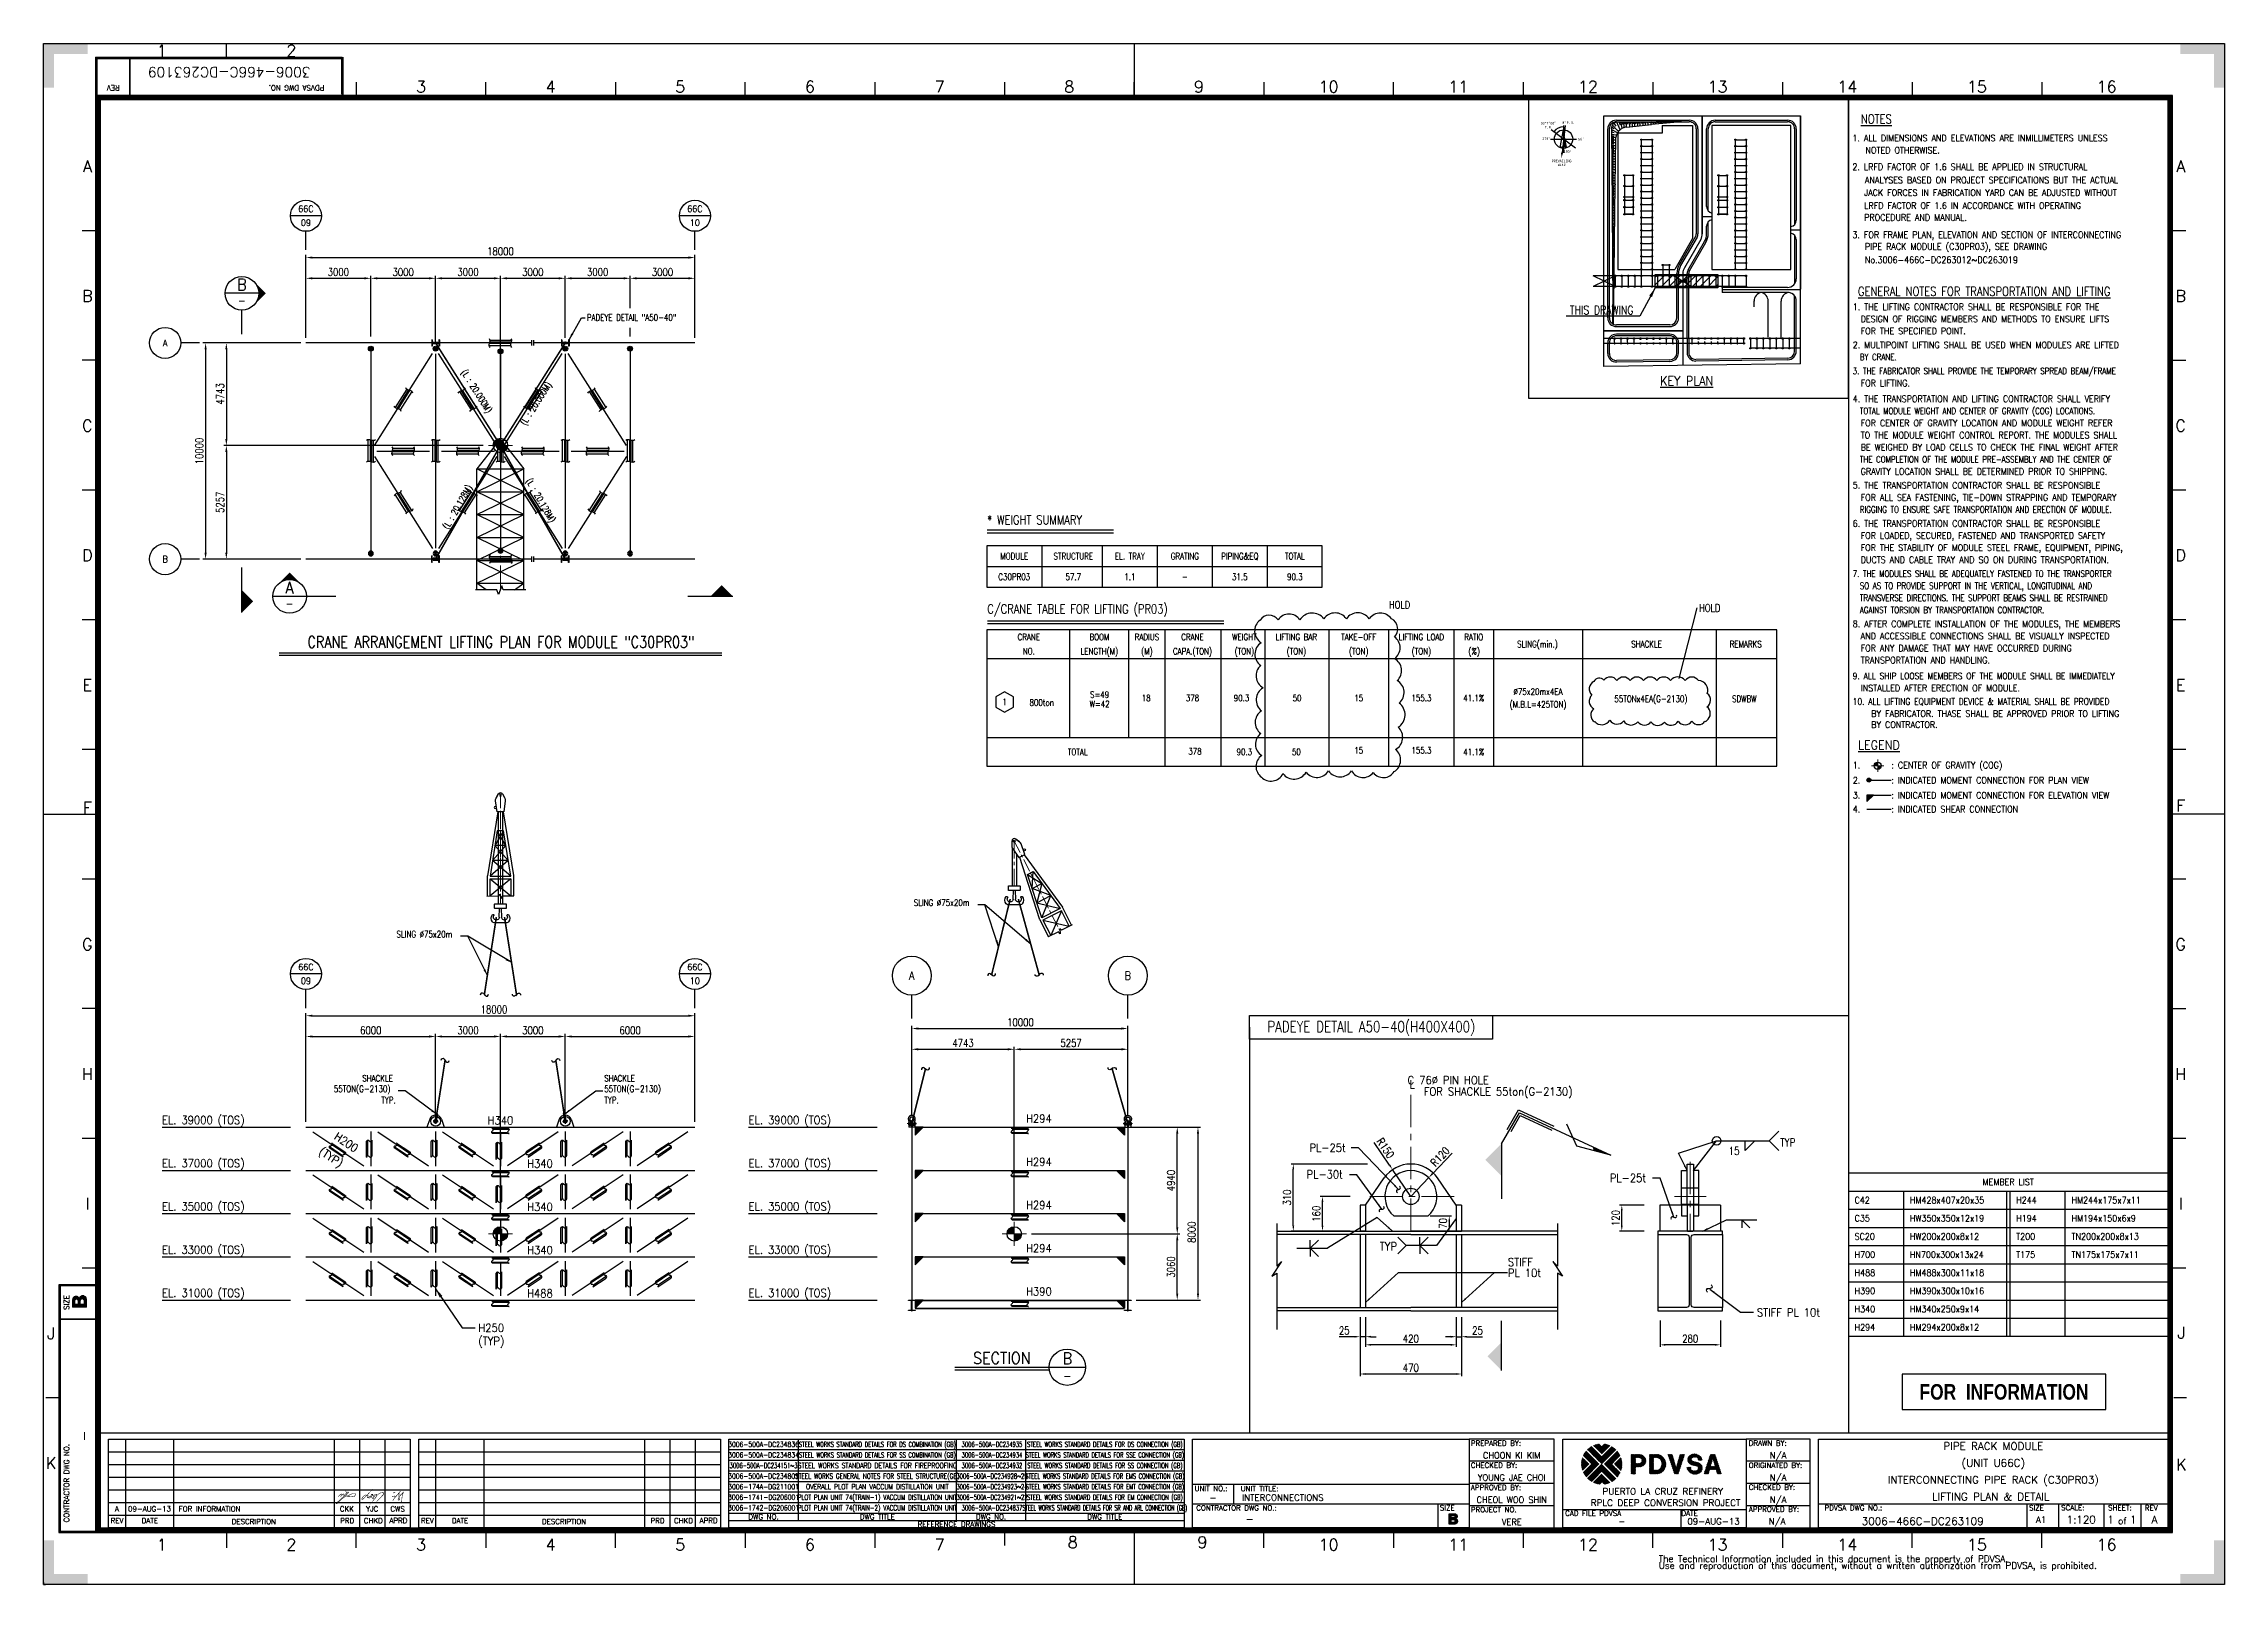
# Model space of a CAD drawing. Header units: metres. Extents: x -85 to 100835, y 0 to 71280.
import ezdxf
from ezdxf.enums import TextEntityAlignment as Align

# ---------------------------------------------------------------- set-up
doc = ezdxf.new("R2010")
doc.units = ezdxf.units.M
doc.header["$LTSCALE"] = 1200
for name, pattern in [('CENTER', [2, 1.25, -0.25, 0.25, -0.25]), ('CONTINOUS', [0]), ('D2', [3, 2, -1]), ('H1', [1.7, 1, -0.7]), ('HIDDEN', [0.375, 0.25, -0.125]), ('PHANTOM', [2.5, 1.25, -0.25, 0.25, -0.25, 0.25, -0.25])]:
    doc.linetypes.add(name, pattern=pattern)
doc.layers.get('0').update_dxf_attribs({"color": 8})
for name, color, linetype in [('BACK DWG', 9, 'Continuous'), ('block', 2, 'Continuous'), ('BODER', 7, 'Continuous'), ('CDIMEN', 7, 'Continuous'), ('CEMBST', 6, 'Continuous'), ('CH', 2, 'Continuous'), ('CO', 7, 'Continuous'), ('COORDE', 7, 'Continuous'), ('CTEXTO', 7, 'Continuous'), ('DETALL', 7, 'Continuous'), ('DIM', 2, 'Continuous'), ('ETBLKA', 7, 'Continuous'), ('FORMAT', 2, 'Continuous'), ('hi', 2, 'HIDDEN'), ('li', 4, 'PHANTOM'), ('PLATAF', 2, 'Continuous'), ('Rev', 1, 'Continuous'), ('TE', 3, 'Continuous'), ('TEXT', 7, 'Continuous')]:
    doc.layers.add(name, color=color, linetype=linetype)
doc.layers.add('CE', color=1, linetype='CENTER', lineweight=9)
doc.styles.add('DWG_TITLE BLOCK$0$ARIAL', font='arialbd.ttf')
doc.styles.add('MONOTXT', font='MONOTXT.shx', dxfattribs={"width": 0.7})
doc.styles.add('ROMANS', font='romans.shx', dxfattribs={"width": 0.8, "height": 360, "bigfont": 'ghs.shx'})
doc.styles.add('romans1', font='ROMANS.SHX', dxfattribs={"width": 0.8, "height": 360})
doc.styles.add('ROS3', font='romans.shx')
doc.styles.add('RS3', font='ROMANS.shx', dxfattribs={"width": 0.8, "height": 150})
doc.styles.add('SIM3', font='romans.shx', dxfattribs={"width": 0.8, "bigfont": 'whgtxt.shx'})
doc.dimstyles.new('romans1', dxfattribs={"dimscale": 125, "dimtxt": 3, "dimasz": 2.5, "dimexe": 1, "dimexo": 1, "dimgap": 1, "dimtad": 0, "dimdec": 0, "dimtxsty": 'ROMANS', "dimcen": 2.5, "dimclrd": 2, "dimclre": 2, "dimclrt": 3, "dimazin": 0, "dimtfac": 1, "dimtmove": 0, "dimatfit": 3, "dimfxl": 0, "dimtvp": 1, "dimarcsym": 0})
doc.dimstyles.new('romans1$0', dxfattribs={"dimscale": 150, "dimtxt": 3, "dimasz": 2.5, "dimexe": 1, "dimexo": 2, "dimgap": 1, "dimtad": 0, "dimdec": 0, "dimtxsty": 'ROMANS', "dimcen": 2.5, "dimclrd": 2, "dimclre": 2, "dimclrt": 3, "dimazin": 0, "dimtfac": 1, "dimtdec": 0, "dimtmove": 0, "dimatfit": 3, "dimfxl": 0, "dimtvp": 0.85, "dimarcsym": 0})
doc.dimstyles.new('RPLC1', dxfattribs={"dimscale": 150, "dimtxt": 2.5, "dimasz": 3, "dimexe": 1.25, "dimexo": 10, "dimgap": 1, "dimtad": 1, "dimdec": 0, "dimzin": 0, "dimdsep": 46, "dimtxsty": 'ROMANS', "dimcen": 0.09, "dimclrd": 7, "dimclre": 7, "dimclrt": 7, "dimadec": 0, "dimazin": 0, "dimtfac": 1, "dimtdec": 0, "dimtix": 1, "dimtmove": 2, "dimatfit": 0, "dimfxl": 0, "dimtolj": 1, "dimtzin": 0, "dimlwd": 25, "dimlwe": 25, "dimarcsym": 0})

msp = doc.modelspace()

# ---------------------------------------------------------------- texts
at = {"color": 2, "lineweight": -3, "style": 'DWG_TITLE BLOCK$0$ARIAL', "width": 0.8}
msp.add_text('FOR  INFORMATION', height=720, dxfattribs=at).set_placement((90635.4, 8906.1), align=Align.MIDDLE_CENTER)
at = {"layer": 'BACK DWG', "style": 'SIM3', "width": 0.8}
msp.add_text('66CPR74', height=50, dxfattribs=at).set_placement((75641.7, 60264))
at = {"layer": 'BODER', "style": 'ROMANS', "width": 0.8}
msp.add_text('THIS DRAWING', height=395.57, dxfattribs=at).set_placement((72018.2, 58951.1), align=Align.MIDDLE)
at = {"layer": 'CDIMEN', "style": 'ROMANS', "width": 0.9}
for s, p in [('H250', (20035.5, 11864)), ('(TYP)', (20035.5, 11256.9))]:
    msp.add_text(s, height=375, dxfattribs=at).set_placement(p, align=Align.MIDDLE_LEFT)
at = {"layer": 'CH', "style": 'ROMANS', "width": 0.8}
msp.add_text('PADEYE DETAIL A50-40(H400X400)', height=500, dxfattribs=at).set_placement((61358.3, 25551.4), align=Align.CENTER)
at = {"layer": 'CO', "color": 2, "style": 'RS3', "width": 0.8}
for s, p in [('* WEIGHT SUMMARY', (43580.7, 48911.2)), ('C/CRANE TABLE FOR LIFTING (PR03)', (43588, 44791.1))]:
    msp.add_text(s, height=420, dxfattribs=at).set_placement(p, align=Align.BOTTOM_LEFT)
at = {"layer": 'CO', "color": 7, "style": 'ROMANS', "width": 0.8}
for p in [(62174.6, 45036.9), (76527.7, 44891.5)]:
    msp.add_text('HOLD', height=350, dxfattribs=at).set_placement(p, align=Align.BOTTOM_LEFT)
at = {"layer": 'CO', "color": 2, "style": 'ROMANS', "width": 0.8}
msp.add_text('CRANE ARRANGEMENT LIFTING PLAN FOR MODULE "C30PR03" ', height=540, dxfattribs=at).set_placement((21226.9, 43327.3), align=Align.CENTER)
at = {"layer": 'CTEXTO', "color": 7, "style": 'ROMANS'}
msp.add_text('3006-466C-DC263109', height=468.293, rotation=180, dxfattribs=at).set_placement((8505, 69961.2), align=Align.MIDDLE)
at = {"layer": 'CTEXTO', "style": 'ROMANS', "width": 0.9}
for s, p in [('1. ALL DIMENSIONS AND ELEVATIONS ARE INMILLIMETERS UNLESS', (83621.1, 66671)), ('2. LRFD FACTOR OF 1.6 SHALL BE APPLIED IN STRUCTURAL ', (83621.1, 65339)), ('NOTED OTHERWISE.', (84224.1, 66107.2)), ('ANALYSES BASED ON PROJECT SPECIFICATIONS BUT THE ACTUAL', (84198.7, 64727.8)), ('JACK FORCES IN FABRICATION YARD CAN BE ADJUSTED WITHOUT', (84168.2, 64144.8)), ('LRFD FACTOR OF 1.6 IN ACCORDANCE WITH OPERATING ', (84168.2, 63545.3)), ('3. FOR FRAME PLAN, ELEVATION AND SECTION OF INTERCONNECTING', (83621.1, 62195.1)), ('PROCEDURE AND MANUAL.', (84168.2, 62998.6)), ('PIPE RACK MODULE (C30PR03), SEE DRAWING', (84198.7, 61653.1)), ('No.3006-466C-DC263012~DC263019', (84198.7, 61035.6))]:
    msp.add_text(s, height=300, dxfattribs=at).set_placement(p, align=Align.BOTTOM_LEFT)
at = {"layer": 'CTEXTO', "style": 'ROMANS'}
for s, height, width, p in [('1. THE LIFTING CONTRACTOR SHALL BE RESPONSIBLE FOR THE', 300, 0.9, (83634.3, 58952.7)), ('  DESIGN OF RIGGING MEMBERS AND METHODS TO ENSURE LIFTS', 300, 0.9, (83634.3, 58393.3)), ('  FOR THE SPECIFIED POINT. ', 300, 0.9, (83634.3, 57833.8)), ('2. MULTIPOINT LIFTING SHALL BE USED WHEN MODULES ARE LIFTED', 300, 0.9, (83634.3, 57189)), ('  BY CRANE.', 300, 0.8, (83634.3, 56629.5)), ('3. THE FABRICATOR SHALL PROVIDE THE TEMPORARY SPREAD BEAM/FRAME ', 300, 0.8, (83634.3, 55984.8)), ('  FOR LIFTING.', 300, 0.9, (83634.3, 55425.3)), ('4. THE TRANSPORTATION AND LIFTING CONTRACTOR SHALL VERIFY ', 300, 0.9, (83634.3, 54695.3)), ('  TOTAL MODULE WEIGHT AND CENTER OF GRAVITY (COG) LOCATIONS.', 300, 0.8, (83634.3, 54135.8)), ('  FOR CENTER OF GRAVITY LOCATION AND MODULE WEIGHT REFER ', 300, 0.9, (83634.3, 53576.3)), ('  TO THE MODULE WEIGHT CONTROL REPORT. THE MODULES SHALL', 300, 0.9, (83634.3, 53016.8)), ('  BE WEIGHED BY LOAD CELLS TO CHECK THE FINAL WEIGHT AFTER', 300, 0.9, (83634.3, 52457.3)), ('  THE COMPLETION OF THE MODULE PRE-ASSEMBLY AND THE CENTER OF', 300, 0.8, (83634.3, 51897.8)), ('  GRAVITY LOCATION SHALL BE DETERMINED PRIOR TO SHIPPING. ', 300, 0.9, (83634.3, 51338.3)), ('5. THE TRANSPORTATION CONTRACTOR SHALL BE RESPONSIBLE ', 300, 0.9, (83634.3, 50693.5)), ('  RIGGING TO ENSURE SAFE TRANSPORTATION AND ERECTION OF MODULE.', 300, 0.8, (83634.3, 49574.5)), ('  FOR ALL SEA FASTENING, TIE-DOWN STRAPPING AND TEMPORARY ', 300, 0.9, (83634.3, 50134)), ('6. THE TRANSPORTATION CONTRACTOR SHALL BE RESPONSIBLE ', 300, 0.9, (83634.3, 48929.8)), ('  FOR LOADED, SECURED, FASTENED AND TRANSPORTED SAFETY ', 300, 0.9, (83634.3, 48370.3)), ('  FOR THE STABILITY OF MODULE STEEL FRAME, EQUIPMENT, PIPING, ', 300, 0.9, (83634.3, 47810.8)), ('  DUCTS AND CABLE TRAY AND SO ON DURING TRANSPORTATION.', 300, 0.9, (83634.3, 47251.3)), ('7. THE MODULES SHALL BE ADEQUATELY FASTENED TO THE TRANSPORTER', 300, 0.8, (83634.3, 46606.5)), ('  TRANSVERSE DIRECTIONS. THE SUPPORT BEAMS SHALL BE RESTRAINED', 300, 0.8, (83634.3, 45487.5)), ('  SO AS TO PROVIDE SUPPORT IN THE VERTICAL, LONGITUDINAL AND', 300, 0.8, (83634.3, 46047)), ('8. AFTER COMPLETE INSTALLATION OF THE MODULES, THE MEMBERS', 300, 0.9, (83634.3, 44283.3)), ('  AGAINST TORSION BY TRANSPORTATION CONTRACTOR.', 300, 0.8, (83634.3, 44928)), ('  AND ACCESSIBLE CONNECTIONS SHALL BE VISUALLY INSPECTED ', 300, 0.9, (83634.3, 43723.8)), ('  FOR ANY DAMAGE THAT MAY HAVE OCCURRED DURING ', 300, 0.9, (83634.3, 43164.3)), ('  TRANSPORTATION AND HANDLING.', 300, 0.9, (83634.3, 42604.8)), ('9. ALL SHIP LOOSE MEMBERS OF THE MODULE SHALL BE IMMEDIATELY', 300, 0.85, (83634.3, 41874.8)), ('  INSTALLED AFTER ERECTION OF MODULE.', 300, 0.9, (83634.3, 41315.3)), ('10. ALL LIFTING EQUIPMENT DEVICE & MATERIAL SHALL BE PROVIDED', 300, 0.85, (83634.3, 40692.4)), ('BY FABRICATOR. THASE SHALL BE APPROVED PRIOR TO LIFTING', 300, 0.9, (84496.5, 40132.9)), ('BY CONTRACTOR.', 300, 0.9, (84496.5, 39621.4)), ('2.       : INDICATED MOMENT CONNECTION FOR PLAN VIEW', 300, 0.9, (83638.5, 37050.9)), ('1.       : CENTER OF GRAVITY (COG)', 300, 0.9, (83638.5, 37746.1)), ('3.       : INDICATED MOMENT CONNECTION FOR ELEVATION VIEW', 300, 0.9, (83638.5, 36355.6)), ('4.       : INDICATED SHEAR CONNECTION', 300, 0.9, (83638.5, 35712.5)), ('C 76%%C PIN HOLE', 375, 0.9, (63039.8, 23140.5)), ('L', 375, 0.9, (63126.7, 22946.7)), ('FOR SHACKLE 55ton(G-2130)', 375, 0.9, (63785.7, 22611.6)), ('EL. 39000 (TOS)', 375, 0.9, (5397.3, 21293.8)), ('EL. 39000 (TOS)', 375, 0.9, (32542.2, 21293.8)), ('PL-25t', 375, 0.9, (58496, 20013.4)), ('TYP', 375, 0.8, (80277.6, 20258.1)), ('EL. 37000 (TOS)', 375, 0.9, (5397.3, 19293.8)), ('EL. 37000 (TOS)', 375, 0.9, (32542.2, 19293.8)), ('PL-30t', 375, 0.9, (58361.9, 18780.5)), ('PL-25t', 375, 0.9, (72394.2, 18613.6)), ('EL. 35000 (TOS)', 375, 0.9, (5397.3, 17293.8)), ('EL. 35000 (TOS)', 375, 0.9, (32542.2, 17293.8)), ('EL. 33000 (TOS)', 375, 0.9, (5397.3, 15293.8)), ('EL. 33000 (TOS)', 375, 0.9, (32542.2, 15293.8)), ('TYP', 375, 0.9, (61751.4, 15450.7)), ('EL. 31000 (TOS)', 375, 0.9, (5397.3, 13293.8)), ('EL. 31000 (TOS)', 375, 0.9, (32542.2, 13293.8))]:
    msp.add_text(s, height=height, dxfattribs=dict(at, width=width)).set_placement(p)
at = {"layer": 'CTEXTO', "style": 'ROMANS', "width": 0.9}
for s, p in [('H340', (21055.5, 21276.9)), ('H294', (45974.6, 21362.2)), ('H340', (22885.1, 19276.9)), ('H294', (45974.6, 19362.2)), ('H340', (22885.1, 17276.9)), ('H294', (45974.6, 17362.2)), ('H340', (22885.1, 15276.9)), ('H294', (45974.6, 15362.2)), ('H488', (22885.1, 13276.9)), ('H390', (45974.6, 13362.2))]:
    msp.add_text(s, height=375, dxfattribs=at).set_placement(p, align=Align.CENTER)
for s, p in [('(TYP)', (13111.1, 19610)), ('H200', (13815.8, 20298.9))]:
    msp.add_text(s, height=375, rotation=326.309932, dxfattribs=at).set_placement(p, align=Align.CENTER)
at = {"layer": 'CTEXTO', "style": 'ROMANS', "width": 0.8}
msp.add_text('15', height=375, dxfattribs=at).set_placement((78405.8, 19865.4), align=Align.RIGHT)
at = {"layer": 'CTEXTO', "ltscale": 0.1, "style": 'ROMANS', "width": 0.9}
msp.add_text('MEMBER LIST', height=300, dxfattribs=at).set_placement((90833.7, 18615.5), align=Align.MIDDLE_CENTER)
for s, p in [('C42', (83722.7, 17775.5)), ('HM428x407x20x35', (86283.8, 17775.5)), ('H244', (91202.5, 17775.5)), ('HM244x175x7x11', (93763.5, 17775.5)), ('C35', (83722.7, 16935.5)), ('SC20', (83722.7, 16095.5)), ('HW350x350x12x19', (86283.8, 16935.5)), ('HW200x200x8x12', (86283.8, 16095.5)), ('T200', (91202.5, 16095.5)), ('H194', (91202.5, 16935.5)), ('TN200x200x8x13', (93763.5, 16095.5)), ('HM194x150x6x9', (93763.5, 16935.5)), ('H700', (83722.7, 15255.5)), ('HN700x300x13x24', (86283.8, 15255.5)), ('T175', (91202.5, 15255.5)), ('TN175x175x7x11', (93763.5, 15255.5)), ('H488', (83722.7, 14415.5)), ('HM488x300x11x18', (86283.8, 14415.5)), ('H390', (83722.7, 13575.5)), ('HM390x300x10x16', (86283.8, 13575.5)), ('H340', (83722.7, 12735.5)), ('HM340x250x9x14', (86283.8, 12735.5)), ('H294', (83722.7, 11895.5)), ('HM294x200x8x12', (86283.8, 11895.5))]:
    msp.add_text(s, height=300, dxfattribs=at).set_placement(p, align=Align.MIDDLE_LEFT)
at = {"layer": 'CTEXTO', "ltscale": 0.5, "style": 'ROMANS', "width": 0.9}
for s, p in [('STIFF', (67680.3, 14722.6)), ('PL 10t', (67680.3, 14221.6)), ('STIFF PL 10t', (79200.3, 12391.6))]:
    msp.add_text(s, height=375, dxfattribs=at).set_placement(p)
at = {"layer": 'CTEXTO', "color": 7, "style": 'ROMANS'}
for s, p in [('PIPE RACK MODULE', (90144.1, 6396.5)), ('INTERCONNECTING PIPE RACK (C30PR03)', (90144.1, 4838)), ('(UNIT U66C)', (90144.1, 5617.3)), ('LIFTING PLAN & DETAIL ', (90144.1, 4058.8))]:
    msp.add_text(s, height=351.22, dxfattribs=at).set_placement(p, align=Align.MIDDLE_CENTER)
for s, height, p in [('A', 240, (3308.4, 3491.6)), ('09-AUG-13', 240, (4814.3, 3491.6)), ('CKK', 240, (13945.7, 3491.6)), ('YJC', 240, (15120.5, 3491.6)), ('CWS', 240, (16295.4, 3491.6)), ('3006-466C-DC263109', 351.22, (86873.7, 2921.4)), ('A', 351.2, (97599.3, 2996.3))]:
    msp.add_text(s, height=height, dxfattribs=at).set_placement(p, align=Align.MIDDLE)
msp.add_text('FOR INFORMATION', height=240, dxfattribs=at).set_placement((6168.6, 3491.6), align=Align.MIDDLE_LEFT)
at = {"layer": 'CTEXTO', "style": 'ROMANS'}
msp.add_text('09-AUG-13', height=292.68, dxfattribs=at).set_placement((77194.3, 2911.9), align=Align.MIDDLE_CENTER)
msp.add_text('1:120', height=351.22, dxfattribs=at).set_placement((94208.5, 2996.3), align=Align.MIDDLE)
at = {"layer": 'CTEXTO', "style": 'ROMANS', "width": 0.85}
for p in [(95570.9, 2996.3), (96615.1, 2996.3)]:
    msp.add_text('1', height=351.2, dxfattribs=at).set_placement(p, align=Align.MIDDLE)
at = {"layer": 'DETALL', "style": 'ROMANS', "width": 0.9}
for s, height, p in [('B', 540, (9090.8, 59863.9)), ('-', 360, (9090.8, 59208.7)), ('A', 540, (11298.6, 45843.4)), ('-', 360, (11298.6, 45188.2))]:
    msp.add_text(s, height=height, dxfattribs=at).set_placement(p, align=Align.CENTER)
at = {"layer": 'DETALL', "style": 'ROMANS'}
msp.add_text('~', height=450, rotation=223.882941, dxfattribs=at).set_placement((77023.7, 13667.4), align=Align.MIDDLE)
at = {"layer": 'FORMAT', "style": 'ROMANS'}
for s, width, p in [('%%UNOTES', 0.8, (84014.8, 67581.1)), ('%%UGENERAL NOTES FOR TRANSPORTATION AND LIFTING', 0.8, (83880, 59606.5)), ('%%UKEY PLAN', 0.9, (74719.1, 55469.7)), ('%%ULEGEND', 0.9, (83884.2, 38618))]:
    msp.add_text(s, height=420, dxfattribs=dict(at, width=width)).set_placement(p)
at = {"layer": 'FORMAT', "style": 'ROMANS', "width": 0.9}
for s, height, p in [('66C', 300, (12055.5, 63636.6)), ('66C', 300, (30055.5, 63636.6)), ('09', 300, (12055.5, 62996.6)), ('10', 300, (30055.5, 62996.6)), ('A', 300, (5538.5, 57432.3)), ('B', 300, (5538.5, 47432.3)), ('66C', 300, (12055.5, 28560.3)), ('66C', 300, (30055.5, 28560.3)), ('A', 375, (40091.6, 28163)), ('B', 375, (50091.6, 28163)), ('09', 300, (12055.5, 27920.3)), ('10', 300, (30055.5, 27920.3))]:
    msp.add_text(s, height=height, dxfattribs=at).set_placement(p, align=Align.MIDDLE_CENTER)
at = {"layer": 'FORMAT', "width": 0.9}
for s, height, style, p in [('SECTION', 540, 'ROMANS', (44259.2, 10202.8)), ('B', 540, 'ROMANS', (47289.1, 10184.3)), ('-', 360, 'ROS3', (47289.1, 9466.4))]:
    msp.add_text(s, height=height, dxfattribs=dict(at, style=style)).set_placement(p, align=Align.CENTER)
at = {"layer": 'PLATAF', "color": 0, "style": 'RS3', "width": 0.8}
msp.add_text('PADEYE DETAIL "A50-40"', height=300, dxfattribs=at).set_placement((25054.5, 58459.8))
for rotation, p in [(60.269476, (18634.1, 48783.9)), (300.185764, (22223.1, 51056.9))]:
    msp.add_text('(L : 20.128M)', height=300, rotation=rotation, dxfattribs=at).set_placement(p)
at = {"layer": 'TE', "color": 7, "style": 'ROMANS', "width": 0.8}
for rotation, p in [(302.079243, (19150, 56037.5)), (57.142964, (22277.6, 53546.3))]:
    msp.add_text('(L : 20.000M)', height=300, rotation=rotation, dxfattribs=at).set_placement(p, align=Align.BOTTOM_LEFT)
for s, p in [('MODULE', (44832.2, 47567.6)), ('STRUCTURE', (47566.9, 47567.6)), ('EL. TRAY', (50180.2, 47567.6)), ('GRATING', (52725.6, 47567.6)), ('PIPING&EQ', (55271.1, 47567.6)), ('TOTAL', (57816.5, 47567.6)), ('C30PR03', (44832.2, 46613)), ('57.7', (47566.9, 46613)), ('1.1', (50180.2, 46613)), ('-', (52725.6, 46613)), ('31.5', (55271.1, 46613)), ('90.3', (57816.5, 46613)), ('CRANE', (45507.7, 43828.6)), ('BOOM', (48772.3, 43828.6)), ('RADIUS', (50972.7, 43828.6)), ('CRANE', (53082.5, 43828.6)), ('WEIGHT', (55483.2, 43828.6)), ('LIFTING BAR', (57889.5, 43828.6)), ('TAKE-OFF', (60773.5, 43828.6)), ('LIFTING LOAD', (63676.9, 43828.6)), ('RATIO', (66096.4, 43824.5)), ('SLING(min.)', (69048.7, 43498.6)), ('SHACKLE', (74095.7, 43498.6)), ('REMARKS', (78683.2, 43498.6)), ('NO.', (45507.7, 43168.6)), ('LENGTH(M)', (48772.3, 43168.6)), ('(M)', (50972.7, 43168.6)), ('CAPA.(TON)', (53082.5, 43168.6)), ('(TON)', (55483.2, 43168.6)), ('(TON)', (57889.5, 43168.6)), ('(TON)', (60773.5, 43168.6)), ('(TON)', (63676.9, 43168.6)), ('(%%%)', (66117.1, 43168.6)), ('%%C75x20mx4EA', (69073.3, 41299.8)), ('1', (44388.4, 40822.7)), ('800ton', (46106.7, 40794.3)), ('W=42', (48782.1, 40728.8)), ('S=49', (48782.1, 41162.8)), ('18', (50937.3, 41005.2)), ('378', (53082.5, 41005.2)), ('90.3', (55348, 41005.2)), ('50', (57922.7, 41005.2)), ('15', (60773.5, 41005.2)), ('155.3', (63676.9, 41005.2)), ('41.1%%%', (66096.4, 41005.2)), ('(M.B.L=425TON)', (69073.3, 40710.7)), ('55TONx4EA(G-2130)', (74299.3, 40967)), ('SDWBW', (78618.9, 40967)), ('TOTAL', (47770.2, 38511.9)), ('378', (53196.9, 38536.8)), ('90.3', (55483.2, 38511.9)), ('50', (57889.5, 38511.9)), ('15', (60773.5, 38584.3)), ('155.3', (63676.9, 38584.3)), ('41.1%%%', (66096.4, 38511.9))]:
    msp.add_text(s, height=300, dxfattribs=at).set_placement(p, align=Align.MIDDLE_CENTER)
for s, p in [('SLING %%C75x20m', (40178.7, 31295.6)), ('SLING %%C75x20m', (16246.5, 29838.4)), ('SHACKLE', (14660.5, 23171)), ('SHACKLE', (25862, 23171)), ('55TON(G-2130)', (13346.2, 22683.8)), ('TYP.', (15540.5, 22161.6)), ('TYP.', (25862, 22161.6)), ('55TON(G-2130)', (25862, 22683.8))]:
    msp.add_text(s, height=300, dxfattribs=at).set_placement(p, align=Align.BOTTOM_LEFT)

# ---------------------------------------------------------------- blocks, each defined once
blk = doc.blocks.new('Offshore_HEC')
at = {"lineweight": 25}
for p, q in [((20, 588.76), (20, 574)), ((20, 588.74), (114.99, 588.74)), ((20.12, 574), (20.12, 588.76)), ((20.24, 588.75), (20.24, 574)), ((20.36, 574), (20.36, 588.74)), ((20.48, 588.74), (20.48, 574)), ((70.54, 588.74), (70.54, 593.98)), ((114.99, 574.5), (114.99, 588.75)), ((115.11, 588.75), (115.11, 574.38)), ((115.24, 574.25), (115.24, 588.75)), ((115.37, 588.75), (115.37, 574.12)), ((115.49, 574), (115.49, 588.75)), ((420.54, 594), (420.54, 572.32)), ((115.11, 588.62), (20, 588.62)), ((20, 588.49), (115.24, 588.49)), ((115.37, 588.36), (20, 588.36)), ((20, 588.24), (115.49, 588.24)), ((821, 574), (20, 574)), ((20, 574), (20, 20)), ((820.88, 573.88), (20.13, 573.88)), ((20.13, 573.88), (20.13, 20.12)), ((820.76, 573.76), (20.25, 573.76)), ((20.25, 573.76), (20.25, 20.25)), ((820.64, 573.64), (20.37, 573.64)), ((20.37, 573.64), (20.37, 20.38)), ((820.52, 573.52), (20.5, 573.52)), ((20.5, 573.52), (20.5, 20.5)), ((820.4, 573.4), (20.63, 573.4)), ((20.63, 573.4), (20.63, 20.62)), ((820.28, 573.28), (20.75, 573.28)), ((20.75, 573.28), (20.75, 20.75)), ((820.16, 573.16), (20.87, 573.16)), ((20.87, 573.16), (20.87, 20.88)), ((820.04, 573.04), (21, 573.04)), ((21, 573.04), (21, 21)), ((819.8, 572.8), (21.13, 572.8)), ((21.13, 572.8), (21.13, 21.12)), ((819.92, 572.92), (21.25, 572.92)), ((21.25, 572.92), (21.25, 21.25)), ((819.68, 572.68), (21.37, 572.68)), ((21.37, 572.68), (21.37, 21.38)), ((819.56, 572.56), (21.5, 572.56)), ((21.5, 572.56), (21.5, 21.5)), ((819.44, 572.44), (21.63, 572.44)), ((21.63, 572.44), (21.63, 21.62)), ((819.32, 572.32), (21.75, 572.32)), ((21.75, 572.32), (21.75, 21.75)), ((120.54, 579.16), (120.54, 573.16)), ((170.54, 573.16), (170.54, 579.16)), ((178.89, 572.79), (178.69, 573.16)), ((178.89, 572.79), (178.69, 573.16)), ((178.89, 572.79), (178.69, 573.16)), ((178.89, 572.79), (178.69, 573.16)), ((220.54, 579.16), (220.54, 573.16)), ((270.54, 573.16), (270.54, 579.16)), ((320.54, 579.16), (320.54, 573.16)), ((370.54, 579.16), (370.54, 573.16)), ((420.54, 573.16), (420.54, 579.16)), ((470.54, 579.16), (470.54, 573.16)), ((520.54, 573.16), (520.54, 579.16)), ((570.54, 579.16), (570.54, 573.16)), ((620.54, 579.16), (620.54, 573.16)), ((670.54, 579.16), (670.54, 573.16)), ((695.99, 572.32), (695.99, 58.46)), ((720.54, 579.16), (720.54, 573.16)), ((770.54, 579.16), (770.54, 573.16)), ((819.32, 21.75), (819.32, 572.32)), ((819.44, 21.62), (819.44, 572.44)), ((819.56, 21.5), (819.56, 572.56)), ((819.68, 21.38), (819.68, 572.68)), ((819.8, 21.25), (819.8, 572.8)), ((819.92, 21.12), (819.92, 572.92)), ((820.04, 21), (820.04, 573.04)), ((820.16, 20.88), (820.16, 573.16)), ((820.28, 20.75), (820.28, 573.28)), ((820.4, 20.62), (820.4, 573.4)), ((820.52, 20.5), (820.52, 573.52)), ((820.64, 20.38), (820.64, 573.64)), ((820.76, 20.25), (820.76, 573.76)), ((820.88, 20.12), (820.88, 573.88)), ((821, 20), (821, 574)), ((14.87, 522), (20.87, 522)), ((820.16, 522), (826.16, 522)), ((20.87, 472), (14.87, 472)), ((820.16, 472), (826.16, 472)), ((14.87, 422), (20.87, 422)), ((820.16, 422), (826.16, 422)), ((14.87, 372), (20.87, 372)), ((820.16, 372), (826.16, 372)), ((14.87, 322), (20.87, 322)), ((820.16, 322), (826.16, 322)), ((0, 297), (21.75, 297)), ((841, 297), (819.32, 297)), ((14.87, 272), (20.87, 272)), ((820.16, 272), (826.16, 272)), ((20.87, 222), (14.87, 222)), ((820.16, 222), (826.16, 222)), ((14.87, 172), (20.87, 172)), ((820.16, 172), (826.16, 172)), ((14.87, 122), (20.87, 122)), ((20.61, 118.25), (20.61, 118.13)), ((20.63, 118.49), (20.62, 118.37)), ((820.16, 122), (826.16, 122)), ((20.63, 115.53), (5.87, 115.53)), ((5.87, 115.53), (5.87, 20.04)), ((5.99, 20.16), (5.99, 115.41)), ((5.99, 115.41), (20.63, 115.41)), ((20.62, 115.29), (6.12, 115.29)), ((6.12, 115.29), (6.12, 20.29)), ((6.25, 20.42), (6.25, 115.17)), ((6.25, 115.17), (20.61, 115.17)), ((20.61, 115.05), (6.37, 115.05)), ((6.37, 115.05), (6.37, 20.54)), ((12.01, 109.83), (11.1, 109.83)), ((12.17, 109.68), (11.1, 109.68)), ((12.01, 109.68), (11.1, 109.68)), ((12.09, 109.53), (11.1, 109.53)), ((12.01, 109.53), (11.1, 109.53)), ((12.04, 109.38), (11.1, 109.38)), ((12.01, 109.38), (11.1, 109.38)), ((12.31, 109.83), (11.13, 109.83)), ((14.55, 109.98), (11.17, 109.98)), ((16.51, 110.13), (11.21, 110.13)), ((13.64, 110.28), (11.27, 110.28)), ((13.56, 110.43), (11.37, 110.43)), ((13.47, 110.58), (11.47, 110.58)), ((13.36, 110.73), (11.59, 110.73)), ((13.15, 110.88), (11.76, 110.88)), ((12.91, 111.03), (12.11, 111.03)), ((14.37, 109.83), (12.97, 109.83)), ((14.27, 109.68), (13.15, 109.68)), ((14.21, 109.53), (13.21, 109.53)), ((14.17, 109.38), (13.25, 109.38)), ((14.13, 109.83), (13.27, 109.83)), ((14.13, 109.68), (13.27, 109.68)), ((14.13, 109.53), (13.27, 109.53)), ((14.13, 109.38), (13.27, 109.38)), ((16.47, 110.28), (13.71, 110.28)), ((16.44, 110.43), (13.79, 110.43)), ((16.33, 110.58), (13.86, 110.58)), ((16.22, 110.73), (13.97, 110.73)), ((16.11, 110.88), (14.15, 110.88)), ((15.89, 111.03), (14.34, 111.03)), ((15.53, 111.18), (14.65, 111.18)), ((16.55, 109.98), (15.22, 109.98)), ((16.57, 109.83), (15.43, 109.83)), ((16.59, 109.68), (15.55, 109.68)), ((16.59, 109.53), (15.59, 109.53)), ((16.6, 109.83), (15.66, 109.83)), ((16.6, 109.68), (15.66, 109.68)), ((16.6, 109.53), (15.66, 109.53)), ((16.6, 109.38), (15.66, 109.38)), ((16.6, 109.38), (15.66, 109.38)), ((12.01, 109.23), (11.1, 109.23)), ((12.01, 109.23), (11.1, 109.23)), ((12.01, 109.08), (11.1, 109.08)), ((12.01, 109.08), (11.1, 109.08)), ((12.01, 108.93), (11.1, 108.93)), ((12.01, 108.93), (11.1, 108.93)), ((12.01, 108.78), (11.1, 108.78)), ((12.01, 108.78), (11.1, 108.78)), ((12.01, 108.63), (11.1, 108.63)), ((12.01, 108.63), (11.1, 108.63)), ((12.01, 108.48), (11.1, 108.48)), ((12.01, 108.48), (11.1, 108.48)), ((12.01, 108.33), (11.1, 108.33)), ((12.01, 108.33), (11.1, 108.33)), ((12.01, 108.18), (11.1, 108.18)), ((12.01, 108.18), (11.1, 108.18)), ((12.01, 108.03), (11.1, 108.03)), ((12.01, 108.03), (11.1, 108.03)), ((16.6, 107.88), (11.1, 107.88)), ((16.6, 107.73), (11.1, 107.73)), ((16.6, 107.58), (11.1, 107.58)), ((16.6, 107.43), (11.1, 107.43)), ((16.6, 107.28), (11.1, 107.28)), ((16.6, 107.13), (11.1, 107.13)), ((16.6, 106.98), (11.1, 106.98)), ((14.13, 109.23), (13.27, 109.23)), ((14.13, 109.23), (13.27, 109.23)), ((14.13, 109.08), (13.27, 109.08)), ((14.13, 109.08), (13.27, 109.08)), ((14.13, 108.93), (13.27, 108.93)), ((14.13, 108.93), (13.27, 108.93)), ((14.13, 108.78), (13.27, 108.78)), ((14.13, 108.78), (13.27, 108.78)), ((14.13, 108.63), (13.27, 108.63)), ((14.13, 108.63), (13.27, 108.63)), ((14.13, 108.48), (13.27, 108.48)), ((14.13, 108.48), (13.27, 108.48)), ((14.13, 108.33), (13.27, 108.33)), ((14.13, 108.33), (13.27, 108.33)), ((14.13, 108.18), (13.27, 108.18)), ((14.13, 108.18), (13.27, 108.18)), ((14.13, 108.03), (13.27, 108.03)), ((14.13, 108.03), (13.27, 108.03)), ((16.6, 109.23), (15.66, 109.23)), ((16.6, 109.23), (15.66, 109.23)), ((16.6, 109.08), (15.66, 109.08)), ((16.6, 109.08), (15.66, 109.08)), ((16.6, 108.93), (15.66, 108.93)), ((16.6, 108.93), (15.66, 108.93)), ((16.6, 108.78), (15.66, 108.78)), ((16.6, 108.78), (15.66, 108.78)), ((16.6, 108.63), (15.66, 108.63)), ((16.6, 108.63), (15.66, 108.63)), ((16.6, 108.48), (15.66, 108.48)), ((16.6, 108.33), (15.66, 108.33)), ((16.6, 108.33), (15.66, 108.33)), ((16.6, 108.18), (15.66, 108.18)), ((16.6, 108.18), (15.66, 108.18)), ((16.6, 108.03), (15.66, 108.03)), ((16.6, 108.03), (15.66, 108.03)), ((0.87, 72), (5.87, 72)), ((821.45, 72), (826.45, 72)), ((21.75, 58.46), (819.32, 58.46)), ((25.01, 51.13), (141.4, 51.13)), ((31.54, 56.02), (31.54, 21.75)), ((50.11, 56.02), (50.11, 21.75)), ((112.03, 56.02), (112.03, 21.75)), ((121.82, 56.02), (121.82, 21.75)), ((131.61, 56.02), (131.61, 21.75)), ((144.66, 51.12), (261.05, 51.12)), ((151.19, 56.02), (151.19, 21.75)), ((169.76, 56.02), (169.76, 21.75)), ((231.67, 56.02), (231.67, 21.75)), ((241.46, 56.02), (241.46, 21.75)), ((251.25, 56.02), (251.25, 21.75)), ((264.31, 51.94), (439.8, 51.94)), ((290.98, 56.02), (290.98, 24.62)), ((352.06, 24.62), (352.06, 56.02)), ((378.72, 56.02), (378.72, 24.62)), ((443.07, 56.02), (549.78, 56.02)), ((443.07, 21.75), (443.07, 56.02)), ((549.78, 56.02), (549.78, 21.75)), ((582.57, 56.02), (549.78, 56.02)), ((582.57, 21.75), (582.57, 56.02)), ((681.23, 56.02), (656.59, 56.02)), ((681.23, 21.75), (681.23, 56.02)), ((684.5, 56.02), (819.32, 56.02)), ((684.5, 21.75), (684.5, 56.02)), ((819.32, 56.02), (819.32, 21.75)), ((25.01, 46.23), (141.4, 46.23)), ((144.66, 46.23), (261.05, 46.23)), ((264.31, 47.86), (439.8, 47.86)), ((264.31, 43.78), (439.8, 43.78)), ((582.51, 47.45), (549.78, 47.45)), ((681.23, 47.45), (656.59, 47.45)), ((25.01, 41.33), (141.4, 41.33)), ((25.01, 36.44), (141.4, 36.44)), ((144.66, 41.33), (261.05, 41.33)), ((144.66, 36.44), (261.05, 36.44)), ((264.31, 39.7), (439.8, 39.7)), ((264.31, 35.62), (439.8, 35.62)), ((549.78, 38.44), (443.07, 38.44)), ((458.81, 38.44), (458.81, 30.94)), ((582.57, 38.88), (549.78, 38.88)), ((681.23, 38.88), (656.59, 38.88)), ((25.01, 31.54), (141.4, 31.54)), ((25.01, 26.65), (141.4, 26.65)), ((144.66, 31.54), (261.05, 31.54)), ((144.66, 26.65), (261.05, 26.65)), ((264.31, 31.54), (439.8, 31.54)), ((264.31, 27.46), (439.8, 27.46)), ((549.78, 30.94), (443.07, 30.94)), ((537.61, 30.94), (537.61, 21.75)), ((542.09, 23.18), (542.09, 27.24)), ((542.2, 23.18), (542.2, 27.24)), ((542.31, 23.18), (542.31, 27.24)), ((542.42, 23.18), (542.42, 27.24)), ((542.53, 23.18), (542.53, 27.24)), ((542.64, 23.18), (542.64, 27.24)), ((542.75, 23.18), (542.75, 27.24)), ((542.87, 26.57), (542.87, 27.24)), ((542.87, 26.57), (542.87, 27.24)), ((542.87, 25.01), (542.87, 25.64)), ((542.87, 25.01), (542.87, 25.64)), ((542.98, 26.57), (542.98, 27.24)), ((542.98, 26.57), (542.98, 27.24)), ((542.98, 25.01), (542.98, 25.64)), ((542.98, 25.01), (542.98, 25.64)), ((543.09, 26.57), (543.09, 27.24)), ((543.09, 26.57), (543.09, 27.24)), ((543.09, 25.01), (543.09, 25.64)), ((543.09, 25.01), (543.09, 25.64)), ((543.2, 26.57), (543.2, 27.24)), ((543.2, 26.57), (543.2, 27.24)), ((543.2, 25.01), (543.2, 25.64)), ((543.2, 25.01), (543.2, 25.64)), ((543.31, 26.57), (543.31, 27.24)), ((543.31, 26.57), (543.31, 27.24)), ((543.31, 25.01), (543.31, 25.64)), ((543.31, 25.01), (543.31, 25.64)), ((543.42, 26.57), (543.42, 27.24)), ((543.42, 26.57), (543.42, 27.24)), ((543.42, 25.01), (543.42, 25.64)), ((543.42, 25.01), (543.42, 25.64)), ((543.53, 26.57), (543.53, 27.24)), ((543.53, 26.57), (543.53, 27.24)), ((543.53, 25.01), (543.53, 25.64)), ((543.53, 25.01), (543.53, 25.64)), ((543.64, 26.57), (543.64, 27.24)), ((543.64, 26.57), (543.64, 27.24)), ((543.64, 25.01), (543.64, 25.64)), ((543.64, 25.01), (543.64, 25.64)), ((543.75, 26.57), (543.75, 27.24)), ((543.75, 26.57), (543.75, 27.24)), ((543.75, 25.01), (543.75, 25.64)), ((543.75, 25.01), (543.75, 25.64)), ((543.86, 26.55), (543.86, 27.24)), ((543.86, 26.57), (543.86, 27.24)), ((543.86, 24.98), (543.86, 25.66)), ((543.86, 25.01), (543.86, 25.64)), ((543.97, 26.51), (543.97, 27.24)), ((543.97, 26.57), (543.97, 27.24)), ((543.97, 24.95), (543.97, 25.69)), ((543.97, 25.01), (543.97, 25.64)), ((544.08, 26.45), (544.08, 27.24)), ((544.08, 26.57), (544.08, 27.24)), ((544.08, 24.9), (544.08, 25.73)), ((544.08, 25.01), (544.08, 25.64)), ((544.2, 26.57), (544.2, 27.24)), ((544.2, 26.35), (544.2, 27.22)), ((544.2, 24.83), (544.2, 25.86)), ((544.2, 25.01), (544.2, 25.64)), ((544.31, 24.7), (544.31, 27.19)), ((544.42, 23.25), (544.42, 27.16)), ((544.53, 25.37), (544.53, 27.12)), ((544.53, 23.28), (544.53, 25.32)), ((544.64, 25.43), (544.64, 27.04)), ((544.64, 23.3), (544.64, 25.26)), ((544.75, 25.49), (544.75, 26.97)), ((544.86, 25.57), (544.86, 26.88)), ((544.97, 25.73), (544.97, 26.76)), ((545.08, 25.91), (545.08, 26.5)), ((582.57, 30.32), (549.78, 30.32)), ((656.59, 28.78), (585.84, 28.78)), ((681.23, 30.32), (656.59, 30.32)), ((819.32, 30.94), (684.5, 30.94)), ((764.81, 30.94), (764.81, 21.75)), ((776.98, 30.94), (776.98, 21.75)), ((794.57, 30.94), (794.57, 21.75)), ((808.75, 30.94), (808.75, 21.75)), ((5.87, 20.04), (20.62, 20.04)), ((20.62, 20.16), (5.99, 20.16)), ((6.12, 20.29), (20.62, 20.29)), ((20.62, 20.42), (6.25, 20.42)), ((6.37, 20.54), (20.62, 20.54)), ((20, 20), (821, 20)), ((20.13, 20.12), (820.88, 20.12)), ((20.25, 20.25), (820.76, 20.25)), ((20.37, 20.38), (820.64, 20.38)), ((20.5, 20.5), (820.52, 20.5)), ((20.62, 23.53), (20.62, 23.66)), ((20.62, 23.28), (20.62, 23.4)), ((20.63, 20.62), (820.4, 20.62)), ((20.75, 20.75), (820.28, 20.75)), ((20.87, 20.88), (820.16, 20.88)), ((21, 21), (820.04, 21)), ((21.13, 21.12), (819.92, 21.12)), ((21.25, 21.25), (819.8, 21.25)), ((21.37, 21.38), (819.68, 21.38)), ((21.5, 21.5), (819.56, 21.5)), ((21.63, 21.62), (819.44, 21.62)), ((21.75, 21.75), (819.32, 21.75)), ((70.54, 20.07), (70.54, 14.07)), ((120.54, 14.07), (120.54, 20.07)), ((170.54, 20.07), (170.54, 14.07)), ((220.54, 14.07), (220.54, 20.07)), ((264.31, 24.62), (439.8, 24.62)), ((270.54, 20.07), (270.54, 14.07)), ((320.54, 20.07), (320.54, 14.07)), ((370.54, 20), (370.54, 15)), ((420.54, 21.75), (420.54, 0)), ((549.78, 21.75), (443.07, 21.75)), ((470.54, 14.07), (470.54, 20.07)), ((520.54, 20.07), (520.54, 14.07)), ((542.87, 23.18), (542.87, 23.88)), ((542.87, 23.18), (542.87, 23.88)), ((542.98, 23.18), (542.98, 23.88)), ((542.98, 23.18), (542.98, 23.88)), ((543.09, 23.18), (543.09, 23.88)), ((543.09, 23.18), (543.09, 23.88)), ((543.2, 23.18), (543.2, 23.88)), ((543.2, 23.18), (543.2, 23.88)), ((543.31, 23.18), (543.31, 23.88)), ((543.31, 23.18), (543.31, 23.88)), ((543.42, 23.18), (543.42, 23.88)), ((543.42, 23.18), (543.42, 23.88)), ((543.53, 23.18), (543.53, 23.88)), ((543.53, 23.18), (543.53, 23.88)), ((543.64, 23.18), (543.64, 23.88)), ((543.64, 23.18), (543.64, 23.88)), ((543.75, 23.18), (543.75, 23.88)), ((543.75, 23.18), (543.75, 23.88)), ((543.86, 23.18), (543.86, 23.88)), ((543.86, 23.18), (543.86, 23.88)), ((543.97, 23.19), (543.97, 23.93)), ((543.97, 23.18), (543.97, 23.88)), ((544.08, 23.19), (544.08, 23.96)), ((544.08, 23.18), (544.08, 23.88)), ((544.2, 23.2), (544.2, 24.05)), ((544.2, 23.18), (544.2, 23.88)), ((544.31, 23.22), (544.31, 24.2)), ((544.75, 23.38), (544.75, 25.21)), ((544.86, 23.46), (544.86, 25.12)), ((544.97, 23.54), (544.97, 24.99)), ((545.08, 23.71), (545.08, 24.85)), ((545.19, 23.97), (545.19, 24.62)), ((549.78, 21.75), (582.57, 21.75)), ((570.54, 20.07), (570.54, 14.07)), ((620.54, 14.07), (620.54, 20.07)), ((656.59, 21.75), (681.23, 21.75)), ((670.54, 20.07), (670.54, 14.07)), ((819.32, 21.75), (684.5, 21.75)), ((720.54, 14.07), (720.54, 20.07)), ((770.54, 14.07), (770.54, 20.07)), ((819.32, 21.75), (818.32, 21.75)), ((819.32, 21.75), (819.32, 22.75)), ((821, 20), (820, 20)), ((821, 20), (821, 21))]:
    blk.add_line(p, q, dxfattribs=at)
at = {"color": 10}
for p, q in [((593.82, 49.62), (595.24, 51.04)), ((593.88, 49.48), (595.34, 50.94)), ((593.98, 49.38), (595.44, 50.84)), ((594.01, 50.02), (595.14, 51.15)), ((594.08, 49.28), (595.55, 50.74)), ((594.19, 49.18), (595.65, 50.64)), ((594.28, 50.49), (595.04, 51.25)), ((594.29, 49.07), (595.75, 50.53)), ((594.74, 51.15), (594.94, 51.35)), ((595.42, 51.83), (596.11, 52.52)), ((595.52, 51.73), (596.78, 52.99)), ((595.62, 51.63), (597.08, 53.09)), ((595.72, 51.53), (597.19, 52.99)), ((595.82, 51.42), (597.29, 52.89)), ((595.93, 51.32), (597.39, 52.79)), ((596.03, 51.22), (597.49, 52.68)), ((596.13, 51.12), (597.59, 52.58)), ((596.23, 51.02), (597.7, 52.48)), ((596.33, 50.92), (597.8, 52.38)), ((596.44, 50.81), (597.9, 52.28)), ((596.54, 50.71), (598, 52.17)), ((596.64, 50.61), (598.1, 52.07)), ((596.74, 50.51), (598.2, 51.97)), ((596.84, 50.41), (598.31, 51.87)), ((596.94, 50.3), (598.41, 51.77)), ((597.05, 50.2), (598.51, 51.67)), ((597.15, 50.1), (598.61, 51.56)), ((597.25, 50), (598.71, 51.46)), ((597.35, 49.9), (598.81, 51.36)), ((597.45, 49.8), (598.92, 51.26)), ((597.56, 49.69), (599.02, 51.16)), ((597.66, 49.59), (599.12, 51.05)), ((597.76, 49.49), (599.22, 50.95)), ((597.77, 53.37), (598.01, 53.61)), ((597.86, 49.39), (599.32, 50.85)), ((597.87, 53.27), (598.33, 53.73)), ((597.96, 49.29), (599.42, 50.75)), ((597.97, 53.16), (598.63, 53.82)), ((598.06, 49.18), (599.53, 50.65)), ((598.07, 53.06), (598.92, 53.9)), ((598.17, 49.08), (599.63, 50.54)), ((598.18, 52.96), (599.18, 53.97)), ((598.28, 52.86), (599.44, 54.02)), ((598.38, 52.76), (599.69, 54.06)), ((598.48, 52.66), (599.92, 54.1)), ((598.58, 52.55), (600.05, 54.02)), ((598.69, 52.45), (600.15, 53.92)), ((598.79, 52.35), (600.25, 53.82)), ((598.89, 52.25), (600.36, 53.72)), ((598.99, 52.15), (600.46, 53.61)), ((599.09, 52.04), (600.56, 53.51)), ((599.19, 51.94), (600.66, 53.41)), ((599.3, 51.84), (600.76, 53.31)), ((599.4, 51.74), (600.86, 53.2)), ((599.49, 47.76), (604.81, 53.08)), ((599.5, 51.64), (601.94, 54.08)), ((599.59, 47.66), (604.94, 53.01)), ((599.6, 51.54), (602.12, 54.05)), ((599.69, 47.56), (605.07, 52.93)), ((599.7, 51.43), (602.29, 54.02)), ((599.8, 47.45), (605.19, 52.85)), ((599.81, 51.33), (602.46, 53.99)), ((599.9, 47.35), (605.31, 52.77)), ((599.91, 51.23), (602.63, 53.95)), ((600, 47.25), (605.43, 52.68)), ((600.01, 51.13), (602.79, 53.91)), ((600.1, 47.15), (605.55, 52.59)), ((600.11, 51.03), (602.96, 53.87)), ((600.2, 47.05), (605.66, 52.51)), ((600.21, 50.92), (603.11, 53.83)), ((600.3, 46.94), (605.78, 52.42)), ((600.31, 50.82), (603.27, 53.78)), ((600.41, 46.84), (605.89, 52.32)), ((600.42, 50.72), (603.42, 53.73)), ((600.51, 46.74), (606, 52.23)), ((600.52, 50.62), (603.57, 53.67)), ((600.61, 46.64), (606.1, 52.13)), ((600.62, 50.52), (603.72, 53.62)), ((600.71, 46.54), (606.21, 52.04)), ((600.72, 50.42), (603.86, 53.56)), ((600.81, 46.44), (606.31, 51.94)), ((600.82, 50.31), (604.01, 53.5)), ((601.91, 46.31), (606.9, 51.3)), ((602.01, 46.21), (606.99, 51.18)), ((602.11, 46.1), (607.08, 51.07)), ((602.21, 46), (607.16, 50.95)), ((602.32, 45.9), (607.25, 50.83)), ((602.42, 45.8), (607.33, 50.71)), ((602.52, 45.7), (607.41, 50.59)), ((602.62, 45.6), (607.49, 50.46)), ((593.1, 46.67), (594.41, 47.98)), ((593.1, 46.46), (594.51, 47.87)), ((593.1, 46.26), (594.62, 47.77)), ((593.11, 46.88), (594.31, 48.08)), ((593.11, 46.06), (594.72, 47.67)), ((593.12, 45.86), (594.82, 47.57)), ((593.13, 47.1), (594.21, 48.18)), ((593.13, 45.68), (594.92, 47.47)), ((593.15, 45.49), (595.02, 47.37)), ((593.16, 47.33), (594.11, 48.28)), ((593.17, 45.31), (595.13, 47.26)), ((593.19, 47.57), (594, 48.38)), ((593.2, 45.13), (595.23, 47.16)), ((593.23, 47.81), (593.9, 48.48)), ((593.23, 44.96), (595.33, 47.06)), ((593.26, 44.79), (595.43, 46.96)), ((593.28, 48.07), (593.8, 48.59)), ((593.3, 44.62), (595.53, 46.86)), ((593.34, 44.46), (595.64, 46.76)), ((593.35, 48.34), (593.7, 48.69)), ((593.38, 44.3), (595.74, 46.65)), ((593.43, 48.62), (593.6, 48.79)), ((593.43, 44.14), (595.84, 46.55)), ((593.48, 43.98), (595.94, 46.45)), ((593.82, 43.11), (598.5, 47.78)), ((593.89, 42.97), (598.6, 47.68)), ((593.95, 42.83), (598.7, 47.58)), ((594.02, 42.7), (598.8, 47.48)), ((594.1, 42.57), (598.9, 47.38)), ((594.17, 42.44), (599.01, 47.28)), ((594.25, 42.31), (599.11, 47.17)), ((594.33, 42.19), (599.21, 47.07)), ((594.39, 48.97), (595.85, 50.43)), ((594.41, 42.06), (599.31, 46.97)), ((594.49, 48.87), (595.95, 50.33)), ((594.49, 41.94), (599.41, 46.87)), ((594.57, 41.82), (599.52, 46.77)), ((594.59, 48.77), (596.05, 50.23)), ((594.66, 41.71), (599.62, 46.66)), ((594.7, 48.67), (596.16, 50.13)), ((594.75, 41.59), (599.72, 46.56)), ((594.8, 48.56), (596.26, 50.03)), ((594.84, 41.48), (599.82, 46.46)), ((594.9, 48.46), (596.36, 49.92)), ((595, 48.36), (596.46, 49.82)), ((595.1, 48.26), (596.56, 49.72)), ((595.2, 48.16), (596.67, 49.62)), ((595.31, 48.05), (596.77, 49.52)), ((595.41, 47.95), (596.87, 49.41)), ((595.42, 40.84), (600.92, 46.33)), ((595.51, 47.85), (596.97, 49.31)), ((595.52, 40.74), (601.02, 46.23)), ((595.61, 47.75), (597.07, 49.21)), ((595.63, 40.64), (601.12, 46.13)), ((595.71, 47.65), (597.17, 49.11)), ((595.74, 40.54), (601.22, 46.03)), ((595.82, 47.55), (597.28, 49.01)), ((595.85, 40.45), (601.32, 45.93)), ((595.92, 47.44), (597.38, 48.91)), ((595.96, 40.36), (601.42, 45.82)), ((596.02, 47.34), (597.48, 48.8)), ((596.07, 40.27), (601.53, 45.72)), ((596.12, 47.24), (597.58, 48.7)), ((596.18, 40.18), (601.63, 45.62)), ((596.22, 47.14), (597.68, 48.6)), ((596.3, 40.09), (601.73, 45.52)), ((596.32, 47.04), (597.79, 48.5)), ((596.42, 40.01), (601.83, 45.42)), ((596.43, 46.93), (597.89, 48.4)), ((596.53, 46.83), (597.99, 48.29)), ((596.54, 39.92), (601.93, 45.32)), ((596.63, 46.73), (598.09, 48.19)), ((596.66, 39.84), (602.04, 45.21)), ((596.73, 46.63), (598.19, 48.09)), ((596.79, 39.76), (602.14, 45.11)), ((596.83, 46.53), (598.29, 47.99)), ((596.92, 39.69), (602.24, 45.01)), ((596.94, 46.43), (598.4, 47.89)), ((597.72, 39.27), (600.91, 42.45)), ((597.86, 39.21), (601.01, 42.35)), ((598.01, 39.15), (601.11, 42.25)), ((598.16, 39.09), (601.21, 42.15)), ((598.27, 48.98), (599.73, 50.44)), ((598.37, 48.88), (599.83, 50.34)), ((598.47, 48.78), (599.93, 50.24)), ((598.57, 48.68), (600.03, 50.14)), ((598.68, 48.57), (600.14, 50.03)), ((598.78, 48.47), (600.24, 49.93)), ((598.88, 48.37), (600.34, 49.83)), ((598.98, 48.27), (600.44, 49.73)), ((599.08, 48.17), (600.54, 49.63)), ((599.18, 48.06), (600.65, 49.52)), ((599.29, 47.96), (600.75, 49.42)), ((599.39, 47.86), (600.85, 49.32)), ((600.88, 43.45), (602.34, 44.91)), ((600.98, 43.35), (602.44, 44.81)), ((601.09, 43.24), (602.54, 44.7)), ((601.19, 43.14), (602.65, 44.6)), ((601.29, 43.04), (602.75, 44.5)), ((601.39, 42.94), (602.85, 44.4)), ((601.49, 42.84), (602.95, 44.3)), ((601.59, 42.74), (603.05, 44.2)), ((601.7, 42.63), (603.16, 44.09)), ((601.8, 42.53), (603.26, 43.99)), ((601.9, 42.43), (603.36, 43.89)), ((602, 42.33), (603.46, 43.79)), ((602.1, 42.23), (603.56, 43.69)), ((602.21, 42.13), (603.67, 43.58)), ((602.31, 42.02), (603.77, 43.48)), ((602.41, 41.92), (603.87, 43.38)), ((602.51, 41.82), (603.97, 43.28)), ((602.61, 41.72), (604.07, 43.18)), ((602.72, 45.49), (607.57, 50.34)), ((602.72, 41.62), (604.17, 43.07)), ((602.82, 41.52), (604.28, 42.97)), ((602.83, 45.39), (607.64, 50.21)), ((602.92, 41.41), (604.38, 42.87)), ((602.93, 45.29), (607.71, 50.08)), ((603.02, 41.31), (604.48, 42.77)), ((603.03, 45.19), (607.79, 49.94)), ((603.12, 41.21), (604.58, 42.67)), ((603.13, 45.09), (607.85, 49.81)), ((603.23, 44.98), (607.92, 49.67)), ((603.23, 41.11), (604.68, 42.57)), ((603.33, 44.88), (604.8, 46.35)), ((603.33, 41.01), (604.79, 42.46)), ((603.43, 40.9), (604.89, 42.36)), ((603.44, 44.78), (604.9, 46.25)), ((603.53, 40.8), (604.99, 42.26)), ((603.54, 44.68), (605, 46.14)), ((603.63, 40.7), (605.09, 42.16)), ((603.64, 44.58), (605.1, 46.04)), ((603.74, 44.48), (605.21, 45.94)), ((603.74, 40.6), (605.19, 42.06)), ((603.84, 44.37), (605.31, 45.84)), ((603.95, 44.27), (605.41, 45.74)), ((604.05, 44.17), (605.51, 45.63)), ((604.15, 44.07), (605.61, 45.53)), ((604.25, 43.97), (605.72, 45.43)), ((604.35, 43.87), (605.82, 45.33)), ((604.46, 43.76), (605.92, 45.23)), ((604.56, 43.66), (606.02, 45.12)), ((604.66, 43.56), (606.12, 45.02)), ((604.76, 43.46), (606.22, 44.92)), ((604.86, 43.36), (606.33, 44.82)), ((604.96, 43.25), (606.43, 44.72)), ((605.07, 43.15), (606.53, 44.62)), ((605.17, 43.05), (606.63, 44.51)), ((605.27, 42.95), (606.73, 44.41)), ((605.37, 42.85), (606.84, 44.31)), ((605.47, 42.75), (606.94, 44.21)), ((605.58, 42.64), (607.04, 44.11)), ((605.68, 42.54), (607.14, 44)), ((605.78, 42.44), (607.24, 43.9)), ((605.79, 46.32), (608.27, 48.8)), ((605.88, 42.34), (607.34, 43.8)), ((605.89, 46.22), (608.32, 48.65)), ((605.98, 42.24), (607.45, 43.7)), ((606, 46.12), (608.37, 48.49)), ((606.09, 42.13), (607.55, 43.6)), ((606.1, 46.02), (608.41, 48.33)), ((606.19, 42.03), (607.65, 43.5)), ((606.2, 45.91), (608.45, 48.16)), ((606.29, 41.93), (607.75, 43.39)), ((606.3, 45.81), (608.49, 48)), ((606.39, 41.83), (607.85, 43.29)), ((606.4, 45.71), (608.52, 47.83)), ((606.49, 41.73), (607.95, 43.19)), ((606.5, 45.61), (608.55, 47.65)), ((606.59, 41.63), (607.79, 42.82)), ((606.61, 45.51), (608.58, 47.48)), ((606.7, 41.52), (607.53, 42.36)), ((606.71, 45.41), (608.6, 47.3)), ((606.81, 45.3), (608.62, 47.11)), ((606.91, 45.2), (608.63, 46.92)), ((607.01, 45.1), (608.64, 46.73)), ((607.12, 45), (608.65, 46.53)), ((607.22, 44.9), (608.65, 46.33)), ((607.32, 44.79), (608.65, 46.12)), ((607.42, 44.69), (608.64, 45.91)), ((607.52, 44.59), (608.62, 45.69)), ((607.62, 44.49), (608.6, 45.46)), ((607.73, 44.39), (608.57, 45.23)), ((607.83, 44.29), (608.53, 44.99)), ((607.93, 44.18), (608.48, 44.73)), ((608.03, 44.08), (608.42, 44.47)), ((608.13, 43.98), (608.35, 44.19)), ((608.24, 43.88), (608.26, 43.9)), ((612.25, 49.93), (612.42, 50.1)), ((612.25, 49.72), (612.63, 50.1)), ((612.25, 49.52), (612.83, 50.1)), ((612.25, 49.32), (613.04, 50.1)), ((612.25, 49.11), (613.24, 50.1)), ((612.25, 48.91), (613.44, 50.1)), ((612.25, 48.71), (613.65, 50.1)), ((612.25, 48.5), (613.85, 50.1)), ((612.25, 48.3), (614.05, 50.1)), ((612.25, 48.09), (614.26, 50.1)), ((612.25, 47.89), (614.46, 50.1)), ((612.25, 47.69), (614.66, 50.1)), ((612.25, 47.48), (614.87, 50.1)), ((612.25, 47.28), (615.07, 50.1)), ((612.25, 47.08), (613.84, 48.67)), ((612.25, 46.87), (613.84, 48.46)), ((612.25, 46.67), (613.84, 48.26)), ((612.25, 46.47), (613.84, 48.05)), ((612.25, 46.26), (613.84, 47.85)), ((612.25, 46.06), (613.84, 47.65)), ((612.25, 45.85), (613.84, 47.44)), ((612.25, 45.65), (613.84, 47.24)), ((612.25, 45.45), (613.84, 47.04)), ((612.25, 45.24), (613.84, 46.83)), ((612.25, 45.04), (613.84, 46.63)), ((612.25, 44.84), (613.99, 46.58)), ((612.25, 44.63), (614.19, 46.58)), ((612.25, 44.43), (614.4, 46.58)), ((612.25, 44.23), (614.6, 46.58)), ((612.25, 44.02), (614.81, 46.58)), ((612.25, 43.82), (615.01, 46.58)), ((612.25, 43.61), (613.84, 45.2)), ((612.25, 43.41), (613.84, 45)), ((612.25, 43.21), (613.84, 44.8)), ((612.25, 43), (613.84, 44.59)), ((612.25, 42.8), (613.84, 44.39)), ((612.29, 42.64), (613.84, 44.19)), ((612.49, 42.64), (613.84, 43.98)), ((612.7, 42.64), (613.84, 43.78)), ((612.9, 42.64), (613.84, 43.57)), ((613.11, 42.64), (613.84, 43.37)), ((613.31, 42.64), (613.84, 43.17)), ((613.51, 42.64), (613.84, 42.96)), ((613.72, 42.64), (613.84, 42.76)), ((613.9, 45.27), (615.21, 46.58)), ((614.03, 48.86), (615.28, 50.1)), ((614.1, 45.27), (615.48, 46.64)), ((614.24, 48.86), (615.48, 50.1)), ((614.31, 45.27), (615.81, 46.77)), ((614.44, 48.86), (615.65, 50.07)), ((614.51, 45.27), (617.76, 48.52)), ((614.64, 48.86), (615.82, 50.04)), ((614.71, 45.27), (617.81, 48.37)), ((614.85, 48.86), (615.99, 50)), ((614.92, 45.27), (617.85, 48.19)), ((615.05, 48.86), (616.16, 49.96)), ((615.12, 45.27), (617.86, 48.01)), ((615.25, 48.86), (616.31, 49.92)), ((615.32, 45.27), (617.88, 47.82)), ((615.42, 48.82), (616.45, 49.86)), ((615.54, 45.27), (617.88, 47.62)), ((615.59, 48.79), (616.6, 49.8)), ((615.73, 48.73), (616.72, 49.72)), ((615.79, 45.32), (617.88, 47.41)), ((615.87, 48.66), (616.84, 49.63)), ((615.98, 48.56), (616.96, 49.55)), ((616.07, 48.46), (617.07, 49.46)), ((616.07, 45.4), (617.85, 47.18)), ((616.17, 48.35), (617.18, 49.36)), ((616.28, 48.25), (617.29, 49.27)), ((616.3, 47.26), (617.7, 48.65)), ((616.32, 48.09), (617.38, 49.15)), ((616.34, 47.91), (617.46, 49.03)), ((616.34, 47.5), (617.61, 48.78)), ((616.36, 47.73), (617.54, 48.9)), ((616.4, 45.53), (617.78, 46.9)), ((616.76, 45.68), (617.53, 46.45)), ((619.26, 50.02), (619.35, 50.1)), ((619.26, 49.82), (619.55, 50.1)), ((619.26, 49.61), (619.76, 50.1)), ((619.26, 49.41), (619.96, 50.1)), ((619.26, 49.2), (620.16, 50.1)), ((619.26, 49), (620.37, 50.1)), ((619.26, 48.8), (620.57, 50.1)), ((619.26, 48.59), (620.77, 50.1)), ((619.26, 48.39), (620.98, 50.1)), ((619.26, 48.19), (621.18, 50.1)), ((619.26, 47.98), (621.39, 50.1)), ((619.26, 47.78), (621.59, 50.1)), ((619.26, 47.58), (621.79, 50.1)), ((619.26, 47.37), (622, 50.1)), ((619.26, 47.17), (620.85, 48.76)), ((619.26, 46.96), (620.85, 48.55)), ((619.26, 46.76), (620.85, 48.35)), ((619.26, 46.56), (620.85, 48.15)), ((619.26, 46.35), (620.85, 47.94)), ((619.26, 46.15), (620.85, 47.74)), ((619.26, 45.95), (620.85, 47.54)), ((619.26, 45.74), (620.85, 47.33)), ((619.26, 45.54), (620.85, 47.13)), ((619.26, 45.33), (620.85, 46.92)), ((619.26, 45.13), (620.85, 46.72)), ((619.26, 44.93), (620.85, 46.52)), ((619.26, 44.72), (620.85, 46.31)), ((619.26, 44.52), (620.85, 46.11)), ((619.26, 44.32), (620.85, 45.91)), ((619.26, 44.11), (620.85, 45.7)), ((619.26, 43.91), (620.85, 45.5)), ((619.26, 43.71), (620.85, 45.3)), ((619.26, 43.5), (620.85, 45.09)), ((619.26, 43.3), (620.85, 44.89)), ((619.26, 43.09), (620.85, 44.68)), ((619.26, 42.89), (620.85, 44.48)), ((619.26, 42.69), (620.85, 44.28)), ((619.42, 42.64), (620.85, 44.07)), ((619.62, 42.64), (620.97, 43.99)), ((619.83, 42.64), (621.17, 43.99)), ((620.03, 42.64), (621.38, 43.99)), ((620.23, 42.64), (621.58, 43.99)), ((620.44, 42.64), (621.78, 43.99)), ((620.64, 42.64), (621.99, 43.99)), ((620.84, 42.64), (622.2, 43.99)), ((620.96, 48.86), (622.2, 50.1)), ((621.05, 42.64), (622.43, 44.02)), ((621.16, 48.86), (622.4, 50.1)), ((621.25, 42.64), (622.81, 44.19)), ((621.36, 48.86), (622.58, 50.07)), ((621.46, 42.64), (625.6, 46.78)), ((621.57, 48.86), (622.75, 50.05)), ((621.66, 42.64), (625.62, 46.6)), ((621.77, 48.86), (622.92, 50.01)), ((621.86, 42.64), (625.62, 46.4)), ((621.97, 48.86), (623.07, 49.96)), ((622.07, 42.64), (625.62, 46.2)), ((622.18, 48.86), (623.23, 49.91)), ((622.28, 42.65), (625.59, 45.96)), ((622.35, 48.83), (623.38, 49.86)), ((622.52, 48.79), (623.53, 49.8)), ((622.52, 42.68), (625.54, 45.71)), ((622.67, 48.75), (623.66, 49.73)), ((622.75, 42.71), (625.47, 45.44)), ((622.82, 48.68), (623.79, 49.66)), ((622.94, 48.61), (623.93, 49.6)), ((622.97, 42.73), (625.39, 45.15)), ((623.05, 48.51), (624.04, 49.5)), ((623.16, 48.42), (624.15, 49.4)), ((623.27, 48.33), (624.26, 49.32)), ((623.28, 42.83), (625.27, 44.83)), ((623.38, 48.23), (624.38, 49.23)), ((623.47, 48.12), (624.48, 49.12)), ((623.56, 48), (624.57, 49.01)), ((623.64, 47.88), (624.66, 48.9)), ((623.66, 43.01), (625.12, 44.47)), ((623.67, 45.06), (625.56, 46.95)), ((623.7, 47.73), (624.76, 48.79)), ((623.76, 47.59), (624.86, 48.69)), ((623.82, 47.45), (624.96, 48.59)), ((623.83, 45.43), (625.52, 47.11)), ((623.88, 47.3), (625.02, 48.45)), ((623.93, 47.15), (625.09, 48.31)), ((623.94, 45.73), (625.48, 47.28)), ((623.98, 47), (625.16, 48.18)), ((624, 46), (625.44, 47.44)), ((624.02, 46.83), (625.23, 48.04)), ((624.03, 46.64), (625.28, 47.89)), ((624.03, 46.44), (625.34, 47.74)), ((624.03, 46.23), (625.39, 47.59)), ((624.5, 43.65), (624.74, 43.88)), ((626.43, 50.06), (626.48, 50.1)), ((626.48, 49.91), (626.68, 50.1)), ((626.53, 49.75), (626.88, 50.1)), ((626.59, 49.6), (627.09, 50.1)), ((626.64, 49.45), (627.29, 50.1)), ((626.69, 49.3), (627.49, 50.1)), ((626.74, 49.14), (627.7, 50.1)), ((626.79, 48.99), (627.9, 50.1)), ((626.84, 48.84), (628.08, 50.08)), ((626.89, 48.69), (628.13, 49.92)), ((626.94, 48.53), (628.17, 49.76)), ((626.99, 48.38), (628.22, 49.61)), ((627.04, 48.23), (628.26, 49.45)), ((627.09, 48.07), (628.31, 49.29)), ((627.15, 47.92), (628.35, 49.13)), ((627.2, 47.77), (628.4, 48.97)), ((627.25, 47.62), (628.45, 48.81)), ((627.3, 47.46), (628.49, 48.66)), ((627.35, 47.31), (628.54, 48.5)), ((627.4, 47.16), (628.58, 48.34)), ((627.45, 47.01), (628.63, 48.18)), ((627.5, 46.85), (628.67, 48.02)), ((627.55, 46.7), (628.72, 47.86)), ((627.6, 46.55), (628.76, 47.71)), ((627.65, 46.39), (628.81, 47.55)), ((627.71, 46.24), (628.85, 47.39)), ((627.76, 46.09), (628.9, 47.23)), ((627.81, 45.94), (628.94, 47.07)), ((627.86, 45.78), (628.99, 46.91)), ((627.91, 45.63), (629.03, 46.75)), ((627.96, 45.48), (629.08, 46.6)), ((628.01, 45.32), (629.12, 46.44)), ((628.06, 45.17), (629.17, 46.28)), ((628.11, 45.02), (629.21, 46.12)), ((628.16, 44.87), (629.26, 45.96)), ((628.21, 44.71), (629.3, 45.8)), ((628.27, 44.56), (629.35, 45.65)), ((628.32, 44.41), (629.4, 45.49)), ((628.37, 44.26), (629.44, 45.33)), ((628.42, 44.1), (629.49, 45.17)), ((628.47, 43.95), (629.53, 45.01)), ((628.52, 43.8), (629.56, 44.84)), ((628.57, 43.64), (629.59, 44.66)), ((628.62, 43.49), (631.63, 46.5)), ((628.67, 43.34), (631.53, 46.19)), ((628.72, 43.19), (631.43, 45.89)), ((628.77, 43.03), (631.33, 45.59)), ((628.83, 42.88), (631.23, 45.28)), ((628.88, 42.73), (631.13, 44.98)), ((628.99, 42.64), (631.03, 44.68)), ((629.19, 42.64), (630.93, 44.37)), ((629.4, 42.64), (630.83, 44.07)), ((629.6, 42.64), (630.73, 43.77)), ((629.61, 44.68), (631.73, 46.8)), ((629.65, 44.93), (631.82, 47.1)), ((629.72, 45.2), (631.92, 47.41)), ((629.8, 45.48), (632.02, 47.71)), ((629.8, 42.64), (630.63, 43.46)), ((629.88, 45.77), (632.12, 48.01)), ((629.96, 46.05), (632.22, 48.32)), ((630.01, 42.64), (630.53, 43.16)), ((630.04, 46.34), (632.32, 48.62)), ((630.12, 46.62), (632.42, 48.92)), ((630.2, 46.91), (632.52, 49.23)), ((630.21, 42.64), (630.43, 42.86)), ((630.29, 47.19), (632.62, 49.53)), ((630.37, 47.48), (632.72, 49.83)), ((630.45, 47.76), (632.79, 50.1)), ((630.53, 48.05), (632.59, 50.1)), ((630.61, 48.33), (632.38, 50.1)), ((630.69, 48.62), (632.18, 50.1)), ((630.78, 48.9), (631.97, 50.1)), ((630.86, 49.19), (631.77, 50.1)), ((630.94, 49.47), (631.57, 50.1)), ((631.02, 49.76), (631.36, 50.1)), ((631.1, 50.04), (631.16, 50.1)), ((633.76, 44.97), (633.89, 45.1)), ((633.8, 44.8), (634.11, 45.11)), ((633.84, 44.64), (634.32, 45.12)), ((633.89, 44.48), (634.54, 45.13)), ((633.95, 44.35), (634.75, 45.14)), ((634.01, 44.2), (634.96, 45.15)), ((634.02, 47.87), (636.4, 50.25)), ((634.02, 48.08), (636.15, 50.21)), ((634.03, 47.68), (636.63, 50.28)), ((634.04, 48.3), (635.92, 50.18)), ((634.06, 47.5), (636.83, 50.28)), ((634.09, 47.33), (637.02, 50.26)), ((634.09, 44.07), (635.18, 45.16)), ((634.13, 48.59), (635.57, 50.03)), ((634.16, 47.2), (635.49, 48.53)), ((634.18, 43.96), (635.23, 45.01)), ((634.23, 47.06), (635.44, 48.27)), ((634.25, 43.83), (635.23, 44.81)), ((634.26, 48.93), (635.16, 49.83)), ((634.3, 46.93), (635.44, 48.07)), ((634.33, 43.71), (635.26, 44.63)), ((634.39, 46.82), (635.49, 47.92)), ((634.42, 43.59), (635.31, 44.47)), ((634.48, 46.71), (635.57, 47.79)), ((634.51, 43.48), (635.37, 44.34)), ((634.59, 46.61), (635.69, 47.71)), ((634.61, 43.37), (635.45, 44.21)), ((634.7, 46.52), (635.81, 47.63)), ((634.72, 43.27), (635.54, 44.1)), ((634.82, 46.43), (635.94, 47.56)), ((634.83, 43.18), (635.65, 44.01)), ((634.94, 46.35), (636.08, 47.49)), ((634.94, 43.09), (635.81, 43.96)), ((635.05, 43), (635.95, 43.9)), ((635.06, 46.27), (636.22, 47.43)), ((635.17, 42.91), (636.1, 43.84)), ((635.19, 46.19), (636.38, 47.38)), ((635.31, 42.85), (636.26, 43.8)), ((635.35, 46.14), (636.54, 47.34)), ((635.44, 42.78), (636.43, 43.76)), ((635.5, 46.1), (636.7, 47.29)), ((635.58, 42.72), (636.61, 43.74)), ((635.66, 46.05), (636.86, 47.25)), ((635.74, 42.67), (636.82, 43.74)), ((635.78, 48.82), (637.2, 50.24)), ((635.83, 46.01), (637.02, 47.21)), ((635.87, 42.59), (637.04, 43.76)), ((635.99, 45.97), (637.18, 47.16)), ((636.02, 42.54), (637.3, 43.83)), ((636.15, 45.93), (637.34, 47.12)), ((636.18, 49.01), (637.38, 50.21)), ((636.18, 42.5), (637.6, 43.92)), ((636.31, 45.89), (637.5, 47.08)), ((636.37, 42.48), (637.9, 44.01)), ((636.47, 49.1), (637.54, 50.17)), ((636.48, 45.85), (637.66, 47.04)), ((636.56, 42.47), (639.59, 45.5)), ((636.64, 45.81), (637.83, 47)), ((636.67, 49.1), (637.7, 50.12)), ((636.76, 42.47), (639.63, 45.34)), ((636.8, 45.77), (637.99, 46.96)), ((636.88, 49.1), (637.84, 50.06)), ((636.96, 45.72), (638.15, 46.91)), ((636.97, 42.47), (639.65, 45.16)), ((637.07, 49.09), (637.97, 49.99)), ((637.13, 45.68), (638.31, 46.86)), ((637.19, 42.49), (639.65, 44.95)), ((637.25, 49.06), (638.11, 49.93)), ((637.29, 45.64), (638.45, 46.8)), ((637.42, 49.03), (638.26, 49.87)), ((637.43, 42.52), (639.65, 44.75)), ((637.45, 45.6), (638.58, 46.73)), ((637.55, 48.96), (638.4, 49.81)), ((637.61, 45.56), (638.72, 46.66)), ((637.68, 48.88), (638.51, 49.72)), ((637.72, 42.61), (639.64, 44.53)), ((637.75, 45.5), (638.83, 46.58)), ((637.79, 48.79), (638.63, 49.63)), ((637.88, 45.41), (638.95, 46.49)), ((637.89, 48.69), (638.74, 49.54)), ((637.98, 44.1), (639.54, 45.66)), ((637.99, 48.59), (638.86, 49.45)), ((638, 45.33), (639.07, 46.4)), ((638.03, 42.72), (639.6, 44.29)), ((638.05, 48.44), (638.97, 49.36)), ((638.06, 45.19), (639.16, 46.29)), ((638.1, 48.29), (639.06, 49.25)), ((638.12, 48.1), (639.13, 49.11)), ((638.12, 45.05), (639.26, 46.18)), ((638.13, 47.91), (639.2, 48.98)), ((638.13, 44.86), (639.34, 46.07)), ((638.13, 44.65), (639.43, 45.95)), ((638.13, 44.45), (639.49, 45.81)), ((638.29, 47.86), (639.29, 48.86)), ((638.48, 42.96), (639.29, 43.77)), ((638.5, 47.87), (639.36, 48.74)), ((638.72, 47.89), (639.42, 48.59)), ((638.93, 47.9), (639.47, 48.43)), ((639.14, 47.91), (639.51, 48.27)), ((639.36, 47.92), (639.55, 48.1)), ((639.57, 47.93), (639.58, 47.94)), ((640.39, 42.64), (643.23, 45.47)), ((640.47, 42.92), (643.02, 45.47)), ((640.57, 43.22), (642.82, 45.47)), ((640.6, 42.64), (643.43, 45.47)), ((640.67, 43.53), (642.82, 45.68)), ((640.77, 43.83), (642.91, 45.97)), ((640.8, 42.64), (643.64, 45.47)), ((640.87, 44.13), (642.99, 46.25)), ((640.97, 44.44), (643.07, 46.54)), ((641.01, 42.64), (642.39, 44.03)), ((641.07, 44.74), (643.16, 46.83)), ((641.17, 45.04), (643.24, 47.12)), ((641.21, 42.64), (642.3, 43.73)), ((641.27, 45.35), (643.32, 47.4)), ((641.37, 45.65), (643.41, 47.69)), ((641.41, 42.64), (642.21, 43.44)), ((641.47, 45.95), (643.49, 47.98)), ((641.57, 46.26), (643.57, 48.26)), ((641.62, 42.64), (642.12, 43.15)), ((641.67, 46.56), (643.66, 48.55)), ((641.77, 46.86), (644.67, 49.77)), ((641.82, 42.64), (642.04, 42.85)), ((641.87, 47.17), (644.62, 49.92)), ((641.97, 47.47), (644.57, 50.07)), ((642.07, 47.77), (644.4, 50.1)), ((642.17, 48.08), (644.19, 50.1)), ((642.27, 48.38), (643.99, 50.1)), ((642.37, 48.68), (643.79, 50.1)), ((642.47, 48.99), (643.58, 50.1)), ((642.57, 49.29), (643.38, 50.1)), ((642.6, 44.23), (643.84, 45.47)), ((642.67, 49.59), (643.18, 50.1)), ((642.77, 49.9), (642.97, 50.1)), ((642.8, 44.23), (644.04, 45.47)), ((643, 44.23), (644.25, 45.47)), ((643.21, 44.23), (644.45, 45.47)), ((643.41, 44.23), (645.73, 46.55)), ((643.61, 44.23), (645.78, 46.4)), ((643.72, 48.61), (644.72, 49.61)), ((643.77, 48.45), (644.77, 49.46)), ((643.81, 48.3), (644.82, 49.31)), ((643.82, 44.23), (645.83, 46.24)), ((643.86, 48.14), (644.87, 49.15)), ((643.9, 47.98), (644.92, 49)), ((643.95, 47.82), (644.97, 48.85)), ((643.99, 47.66), (645.02, 48.69)), ((644.02, 44.23), (645.88, 46.09)), ((644.04, 47.51), (645.08, 48.54)), ((644.09, 47.35), (645.13, 48.39)), ((644.13, 47.19), (645.18, 48.24)), ((644.18, 47.03), (645.23, 48.08)), ((644.22, 46.88), (645.28, 47.93)), ((644.22, 44.23), (645.93, 45.94)), ((644.27, 46.72), (645.33, 47.78)), ((644.32, 46.56), (645.38, 47.62)), ((644.36, 46.4), (645.43, 47.47)), ((644.41, 46.24), (645.48, 47.32)), ((644.43, 44.23), (645.98, 45.78)), ((644.45, 46.09), (645.53, 47.16)), ((644.5, 45.93), (645.58, 47.01)), ((644.54, 45.77), (645.63, 46.86)), ((644.59, 45.61), (645.68, 46.7)), ((644.63, 44.23), (646.03, 45.63)), ((644.84, 44.23), (646.08, 45.48)), ((645.02, 44.21), (646.13, 45.32)), ((645.06, 44.04), (646.18, 45.17)), ((645.1, 43.88), (646.23, 45.02)), ((645.14, 43.72), (646.28, 44.86)), ((645.19, 43.56), (646.33, 44.71)), ((645.23, 43.4), (646.39, 44.56)), ((645.27, 43.24), (646.44, 44.4)), ((645.31, 43.08), (646.49, 44.25)), ((645.35, 42.91), (646.54, 44.1)), ((645.4, 42.75), (646.59, 43.94)), ((645.49, 42.64), (646.64, 43.79)), ((645.69, 42.64), (646.69, 43.64)), ((645.89, 42.64), (646.74, 43.48)), ((646.1, 42.64), (646.79, 43.33)), ((646.3, 42.64), (646.84, 43.18)), ((646.5, 42.64), (646.89, 43.02)), ((646.71, 42.64), (646.94, 42.87)), ((646.91, 42.64), (646.99, 42.72)), ((598.31, 39.04), (601.31, 42.05)), ((598.46, 38.99), (601.42, 41.95)), ((598.61, 38.94), (601.52, 41.84)), ((598.77, 38.89), (601.62, 41.74)), ((598.93, 38.85), (601.72, 41.64)), ((599.09, 38.81), (601.82, 41.54)), ((599.26, 38.77), (601.92, 41.44)), ((599.43, 38.74), (602.03, 41.33)), ((599.6, 38.71), (602.13, 41.23)), ((599.78, 38.68), (602.23, 41.13)), ((599.99, 38.69), (602.33, 41.03)), ((600.97, 39.46), (602.43, 40.93)), ((601.07, 39.36), (602.54, 40.83)), ((601.17, 39.26), (602.64, 40.72)), ((601.27, 39.16), (602.74, 40.62)), ((601.38, 39.06), (602.84, 40.52)), ((601.48, 38.95), (602.94, 40.42)), ((601.58, 38.85), (603.04, 40.32)), ((601.68, 38.75), (603.15, 40.21)), ((601.79, 38.66), (603.25, 40.11)), ((602.03, 38.69), (603.35, 40.01)), ((602.27, 38.73), (603.45, 39.91)), ((602.53, 38.78), (603.55, 39.81)), ((602.79, 38.84), (603.66, 39.71)), ((603.07, 38.92), (603.76, 39.6)), ((603.37, 39.01), (603.86, 39.5)), ((603.69, 39.12), (603.96, 39.4)), ((603.84, 40.5), (605.29, 41.95)), ((603.94, 40.4), (605.4, 41.85)), ((604.03, 39.27), (604.06, 39.3)), ((604.04, 40.29), (605.5, 41.75)), ((604.14, 40.19), (605.6, 41.65)), ((604.25, 40.09), (605.7, 41.55)), ((604.35, 39.99), (605.8, 41.45)), ((604.45, 39.89), (605.91, 41.34)), ((604.55, 39.79), (606.01, 41.24)), ((604.65, 39.68), (606.11, 41.14)), ((604.9, 39.72), (606.21, 41.04)), ((605.52, 40.14), (606.31, 40.94)), ((606.8, 41.42), (607.11, 41.74))]:
    blk.add_line(p, q, dxfattribs=at)
at = {"lineweight": 25}
for points in [[(0, 0), (0, 594), (841, 594), (841, 0)], [(264.31, 21.74), (264.31, 56.02), (439.8, 56.02), (439.8, 21.74)]]:
    blk.add_lwpolyline(points, close=True, dxfattribs=at)
at = {"lineweight": 20}
for points in [[(33.37, 574), (33.37, 588.25), (33.25, 588.25), (33.25, 574), (33.12, 574), (33.12, 588.25)], [(16.6, 106.83), (11.1, 106.83), (11.1, 109.73), (11.23, 110.21), (11.5, 110.64), (11.71, 110.86), (11.93, 110.99), (12.28, 111.07), (12.71, 111.07), (12.89, 111.04), (13.33, 110.78), (13.49, 110.56), (13.67, 110.21), (13.91, 110.7), (14.45, 111.12), (14.91, 111.26), (15.26, 111.26), (15.74, 111.12), (16.09, 110.91), (16.44, 110.42), (16.57, 109.92), (16.6, 109.35), (16.6, 106.83)], [(13.27, 108.01), (12.01, 108.01), (12.01, 109.24), (12.07, 109.48), (12.2, 109.73), (12.41, 109.92), (12.71, 109.94), (12.93, 109.86), (13.14, 109.7), (13.22, 109.48), (13.27, 109.24), (13.27, 108.01)], [(15.66, 108.01), (14.13, 108.01), (14.13, 109.22), (14.19, 109.48), (14.32, 109.78), (14.48, 109.94), (14.81, 110.08), (15.09, 110.02), (15.31, 109.94), (15.53, 109.73), (15.66, 109.35), (15.66, 108.01)], [(5.87, 102.16), (20.12, 102.16), (20.12, 102.28), (5.87, 102.28), (5.87, 102.41), (20.12, 102.41)]]:
    blk.add_lwpolyline(points, dxfattribs=at)
at = {"lineweight": 25}
for points in [[(141.4, 21.75), (25.01, 21.75), (25.01, 56.02), (141.4, 56.02)], [(141.4, 56.02), (141.4, 21.75)], [(261.05, 21.75), (144.66, 21.75), (144.66, 56.02), (261.05, 56.02)], [(261.05, 56.02), (261.05, 21.75)], [(656.59, 21.75), (585.84, 21.75), (585.84, 56.02), (656.59, 56.02)], [(656.59, 56.02), (656.59, 21.75)], [(541.98, 23.18), (541.98, 27.24), (544.12, 27.24), (544.48, 27.15), (544.79, 26.95), (544.96, 26.79), (545.05, 26.63), (545.11, 26.37), (545.11, 26.06), (545.09, 25.92), (544.9, 25.6), (544.73, 25.48), (544.48, 25.35), (544.84, 25.17), (545.15, 24.77), (545.25, 24.43), (545.25, 24.17), (545.15, 23.82), (544.99, 23.56), (544.63, 23.3), (544.26, 23.2), (543.84, 23.18), (541.98, 23.18)], [(542.85, 25.64), (542.85, 26.57), (543.76, 26.57), (543.94, 26.53), (544.12, 26.43), (544.26, 26.28), (544.28, 26.06), (544.22, 25.89), (544.1, 25.74), (543.94, 25.68), (543.76, 25.64), (542.85, 25.64)], [(631.4, 28.78), (631.4, 21.75)], [(542.85, 23.88), (542.85, 25.01), (543.74, 25.01), (543.94, 24.96), (544.16, 24.87), (544.28, 24.75), (544.38, 24.5), (544.34, 24.3), (544.28, 24.13), (544.12, 23.97), (543.84, 23.88), (542.85, 23.88)]]:
    blk.add_lwpolyline(points, dxfattribs=at)
at = {"lineweight": 9}
for points in [[(4, 590), (17, 590), (0, 594), (17, 594)], [(0, 577), (4, 577), (0, 594), (4, 590)], [(837, 590), (824, 590), (841, 594), (824, 594)], [(841, 577), (837, 577), (841, 594), (837, 590)], [(0, 17), (4, 17), (0, 0), (4, 4)], [(841, 17), (837, 17), (841, 0), (837, 4)], [(4, 4), (17, 4), (0, 0), (17, 0)], [(837, 4), (824, 4), (841, 0), (824, 0)]]:
    blk.add_solid(points, dxfattribs=at)
at = {"layer": 'ETBLKA'}
for p, q in [((0, 0.71), (0, 0)), ((0, 0), (0.71, 0))]:
    blk.add_line(p, q, dxfattribs=at)
at = {"lineweight": 20, "style": 'ROMANS'}
for s, p in [('1', (45.54, 589.05)), ('2', (95.54, 589.05)), ('3', (145.54, 575.16)), ('4', (195.54, 575.16)), ('5', (245.54, 575.16)), ('6', (295.54, 575.16)), ('7', (345.54, 575.16)), ('8', (395.54, 575.16)), ('9', (445.54, 575.16)), ('10', (495.54, 575.16)), ('11', (545.54, 575.16)), ('12', (595.54, 575.16)), ('13', (645.54, 575.16)), ('14', (695.54, 575.16)), ('15', (745.54, 575.16)), ('16', (795.54, 575.16)), ('A', (16.87, 544.5)), ('A', (824.16, 544.5)), ('B', (16.87, 494.5)), ('B', (824.16, 494.5)), ('C', (16.87, 444.5)), ('C', (824.16, 444.5)), ('D', (16.87, 394.5)), ('D', (824.16, 394.5)), ('E', (16.87, 344.5)), ('E', (824.16, 344.5)), ('F', (16.87, 297.16)), ('F', (824.16, 298)), ('G', (16.87, 244.5)), ('G', (824.16, 244.5)), ('H', (16.87, 194.5)), ('H', (824.16, 194.5)), ('I', (16.87, 144.5)), ('I', (824.16, 144.5)), ('J', (2.87, 94.5)), ('K', (2.87, 44.5)), ('1', (45.54, 13.07)), ('2', (95.54, 13.07)), ('3', (145.54, 13.07)), ('4', (195.54, 13.07)), ('5', (245.54, 13.07)), ('6', (295.54, 13.07)), ('7', (345.54, 13.07)), ('8', (396.87, 14)), ('9', (446.87, 14)), ('10', (495.54, 13.07)), ('11', (545.54, 13.07)), ('12', (595.54, 13.07)), ('13', (645.54, 13.07)), ('14', (695.54, 13.07)), ('15', (745.54, 13.07)), ('16', (795.54, 13.07))]:
    blk.add_text(s, height=4.5, dxfattribs=at).set_placement(p, align=Align.CENTER)
for s, rotation, p in [('REV', 180, (26.88, 577.95)), ('PDVSA DWG NO.', 180, (97.51, 577.95)), ('SIZE', 90, (9.82, 108.65)), ('CONTRACTOR DWG NO.', 90, (9.82, 39))]:
    blk.add_text(s, height=2, rotation=rotation, dxfattribs=at).set_placement(p, align=Align.CENTER)
for s, p in [('J', (824.45, 97)), ('K', (824.45, 46.16))]:
    blk.add_text(s, height=4.5, dxfattribs=at).set_placement(p, align=Align.MIDDLE)
at = {"lineweight": -3, "style": 'ROMANS'}
for s, height, p in [('PREPARED BY:', 2, (550.39, 53.43)), ('DRAWN BY:', 2, (657.56, 53.47)), ('CHECKED BY:', 2, (550.39, 44.94)), ('ORIGINATED BY:', 2, (657.56, 44.9)), ('UNIT NO.:', 2, (443.89, 35.96)), ('UNIT TITLE:', 2, (461.66, 35.91)), ('APPROVED BY:', 2, (550.39, 36.38)), ('CHECKED BY:', 2, (657.56, 36.45)), ('CONTRACTOR DWG NO.:', 2, (444.52, 28.47)), ('SIZE', 2, (538.46, 28.51)), ('PROJECT NO.', 2, (550.39, 27.81)), ('CAD FILE PDVSA', 2, (586.77, 26.42)), ('DATE', 2, (631.58, 26.42)), ('APPROVED BY:', 2, (657.61, 27.99)), ('PDVSA DWG NO.:', 2, (686.78, 28.51)), ('SIZE', 2, (765.66, 28.51)), ('SCALE:', 2, (778.05, 28.55)), ('SHEET:', 2, (796.19, 28.54)), ('REV', 2, (810.33, 28.49)), ('The Technical Information included in this document is the property of PDVSA.', 2.5, (622.86, 8.62)), ('Use and reproduction of this document, without a written authorization from PDVSA, is prohibited.', 2.5, (622.86, 6.04))]:
    blk.add_text(s, height=height, dxfattribs=at).set_placement(p)
at = {"color": 1, "style": 'ROMANS'}
for s, p in [('PUERTO LA CRUZ REFINERY', (647.66, 33.85)), ('RPLC DEEP CONVERSION PROJECT', (654.39, 29.47))]:
    blk.add_text(s, height=2.5, dxfattribs=at).set_placement(p, align=Align.BOTTOM_RIGHT)
at = {"lineweight": -3, "style": 'ROMANS'}
for s, p in [('REV', (28.33, 23.56)), ('DATE', (40.97, 23.56)), ('PRD', (117.08, 23.56)), ('CHKD', (127.14, 23.56)), ('APRD', (136.81, 23.61)), ('REV', (147.98, 23.56)), ('DATE', (160.61, 23.56)), ('PRD', (236.73, 23.56)), ('CHKD', (246.78, 23.56)), ('APRD', (256.46, 23.61))]:
    blk.add_text(s, height=2, dxfattribs=at).set_placement(p, align=Align.CENTER)
for s, height, p in [('DWG NO.', 2, (277.64, 26.04)), ('DWG TITLE', 2, (321.52, 26.04)), ('DWG NO.', 2, (365.39, 26.04)), ('DWG TITLE', 2, (409.26, 26.04)), ('A1', 2.5, (770.35, 24.97)), ('DESCRIPTION', 2, (81.07, 24.2)), ('DESCRIPTION', 2, (200.72, 24.2)), ('REFERENCE DRAWINGS', 2, (352.06, 23.18))]:
    blk.add_text(s, height=height, dxfattribs=at).set_placement(p, align=Align.MIDDLE_CENTER)
at = {"style": 'ROMANS'}
blk.add_text('of', height=2.5, dxfattribs=at).set_placement((801.66, 23.24), align=Align.CENTER)
at = {"layer": 'ETBLKA', "color": 7, "style": 'ROMANS', "width": 0.95}
for s, p in [('CHOON KI KIM', (566.15, 49.73)), ('YOUNG JAE CHOI', (566.15, 41.17)), ('CHEOL WOO SHIN', (566.18, 32.6)), ('VERE', (566.18, 24.03))]:
    blk.add_text(s, height=2.439, dxfattribs=at).set_placement(p, align=Align.MIDDLE_CENTER)
at = {"layer": 'ETBLKA', "color": 7, "style": 'ROMANS'}
for p in [(668.91, 49.73), (668.91, 41.17), (668.91, 32.6), (668.5, 24.34)]:
    blk.add_text('N/A', height=2.439, dxfattribs=at).set_placement(p, align=Align.MIDDLE_CENTER)
at = {"layer": 'TEXT', "color": 7, "style": 'ROMANS'}
blk.add_text('-', height=3.9, rotation=90, dxfattribs=at).set_placement((15.43, 57.21), align=Align.MIDDLE)
at = {"layer": 'TEXT', "style": 'ROMANS'}
blk.add_text('INTERCONNECTIONS', height=2.439, dxfattribs=at).set_placement((462.16, 32.25))
blk.add_text('-', height=2.44, dxfattribs=at).set_placement((450.94, 33.45), align=Align.MIDDLE)
at = {"layer": 'TEXT', "color": 7, "style": 'ROMANS'}
blk.add_text('-', height=2.93, dxfattribs=at).set_placement((463.48, 23.76))
at = {"layer": 'TEXT', "color": 7, "style": 'ROMANS', "width": 0.9}
blk.add_text('-', height=2.44, dxfattribs=at).set_placement((608.62, 24.27), align=Align.MIDDLE_CENTER)
blk = doc.blocks.new('SHE')
at = {"layer": 'PLATAF', "linetype": 'Continuous'}
for radius in [90, 65, 40, 15]:
    blk.add_circle((0, -90), radius, dxfattribs=at)
blk = doc.blocks.new('COG')
at = {"layer": 'CH', "linetype": 'Continuous'}
h = blk.add_hatch(color=7, dxfattribs=at)
h.paths.add_polyline_path([(0, 0), (0, 2.78, 0.414214), (-2.78, 0)])
h.paths.add_polyline_path([(2.78, 0), (0, 0), (0, -2.78, 0.414214)])
at = {"layer": 'CE'}
for p, q in [((0, 4.66), (0, -4.66)), ((-4.66, 0), (4.66, 0))]:
    blk.add_line(p, q, dxfattribs=at)
at = {"layer": 'CH', "color": 2, "linetype": 'Continuous'}
blk.add_circle((0, 0), 2.78, dxfattribs=at)
blk = doc.blocks.new('*D17')
at = {"layer": 'DEFPOINTS', "color": 0, "transparency": 16777216}
for p in [(60837, 12465), (65537, 12465), (60837, 9732)]:
    blk.add_point(p, dxfattribs=at)
at = {"layer": 'DIM', "color": 0, "lineweight": -2, "transparency": 16777216}
for p, q in [((60837, 12365), (60837, 9632)), ((65537, 12365), (65537, 9632)), ((65287, 9732), (61087, 9732))]:
    blk.add_line(p, q, dxfattribs=at)
at = {"layer": 'DIM', "color": 0, "transparency": 16777216}
for points in [[(61087, 9774), (61087, 9691), (60837, 9732)], [(65287, 9774), (65287, 9691), (65537, 9732)]]:
    blk.add_solid(points, dxfattribs=at)
at = {"layer": 'DIM', "color": 0, "transparency": 16777216, "insert": (63187, 10020), "char_height": 360, "attachment_point": 5, "style": 'romans1'}
blk.add_mtext('470', dxfattribs=at)
blk = doc.blocks.new('*D18')
at = {"layer": 'DEFPOINTS', "color": 0, "transparency": 16777216}
for p in [(60837, 12465), (61087, 12465), (60837, 11457)]:
    blk.add_point(p, dxfattribs=at)
at = {"layer": 'DIM', "color": 0, "lineweight": -2, "transparency": 16777216}
for p, q in [((60837, 12365), (60837, 11357)), ((61087, 12365), (61087, 11357)), ((60587, 11457), (59871, 11457)), ((61087, 11457), (60837, 11457)), ((61337, 11457), (61587, 11457))]:
    blk.add_line(p, q, dxfattribs=at)
at = {"layer": 'DIM', "color": 0, "transparency": 16777216}
for points in [[(60587, 11499), (60587, 11416), (60837, 11457)], [(61337, 11499), (61337, 11416), (61087, 11457)]]:
    blk.add_solid(points, dxfattribs=at)
at = {"layer": 'DIM', "color": 0, "transparency": 16777216, "insert": (60104, 11745), "char_height": 360, "attachment_point": 5, "style": 'romans1'}
blk.add_mtext('25', dxfattribs=at)
blk = doc.blocks.new('*D19')
at = {"layer": 'DEFPOINTS', "color": 0, "transparency": 16777216}
for p in [(61087, 12465), (65287, 12465), (61087, 11082)]:
    blk.add_point(p, dxfattribs=at)
at = {"layer": 'DIM', "color": 0, "lineweight": -2, "transparency": 16777216}
for p, q in [((61087, 12365), (61087, 10982)), ((65287, 12365), (65287, 10982)), ((65037, 11082), (61337, 11082))]:
    blk.add_line(p, q, dxfattribs=at)
at = {"layer": 'DIM', "color": 0, "transparency": 16777216}
for points in [[(61337, 11124), (61337, 11041), (61087, 11082)], [(65037, 11124), (65037, 11041), (65287, 11082)]]:
    blk.add_solid(points, dxfattribs=at)
at = {"layer": 'DIM', "color": 0, "transparency": 16777216, "insert": (63187, 11370), "char_height": 360, "attachment_point": 5, "style": 'romans1'}
blk.add_mtext('420', dxfattribs=at)
blk = doc.blocks.new('*D20')
at = {"layer": 'DEFPOINTS', "color": 0, "transparency": 16777216}
for p in [(65287, 12465), (65537, 12465), (65287, 11457)]:
    blk.add_point(p, dxfattribs=at)
at = {"layer": 'DIM', "color": 0, "lineweight": -2, "transparency": 16777216}
for p, q in [((65287, 12365), (65287, 11357)), ((65537, 12365), (65537, 11357)), ((65037, 11457), (64787, 11457)), ((65287, 11457), (65537, 11457)), ((65787, 11457), (66503, 11457))]:
    blk.add_line(p, q, dxfattribs=at)
at = {"layer": 'DIM', "color": 0, "transparency": 16777216}
for points in [[(65037, 11499), (65037, 11416), (65287, 11457)], [(65787, 11499), (65787, 11416), (65537, 11457)]]:
    blk.add_solid(points, dxfattribs=at)
at = {"layer": 'DIM', "color": 0, "transparency": 16777216, "insert": (66270, 11745), "char_height": 360, "attachment_point": 5, "style": 'romans1'}
blk.add_mtext('25', dxfattribs=at)
blk = doc.blocks.new('*D21')
at = {"layer": 'DEFPOINTS', "color": 0, "transparency": 16777216}
for p in [(57747, 19447), (61281, 19447), (60480, 16347)]:
    blk.add_point(p, dxfattribs=at)
at = {"layer": 'DIM', "color": 0, "lineweight": -2, "transparency": 16777216}
for p, q in [((61181, 19447), (57647, 19447)), ((57747, 16597), (57747, 19197)), ((60380, 16347), (57647, 16347))]:
    blk.add_line(p, q, dxfattribs=at)
at = {"layer": 'DIM', "color": 0, "transparency": 16777216}
for points in [[(57706, 19197), (57789, 19197), (57747, 19447)], [(57706, 16597), (57789, 16597), (57747, 16347)]]:
    blk.add_solid(points, dxfattribs=at)
at = {"layer": 'DIM', "color": 0, "transparency": 16777216, "insert": (57459, 17897), "char_height": 360, "attachment_point": 5, "rotation": 90, "style": 'romans1'}
blk.add_mtext('310', dxfattribs=at)
blk = doc.blocks.new('*D22')
at = {"layer": 'DEFPOINTS', "color": 0, "transparency": 16777216}
for p in [(59097, 17947), (60480, 17947), (60480, 16347)]:
    blk.add_point(p, dxfattribs=at)
at = {"layer": 'DIM', "color": 0, "lineweight": -2, "transparency": 16777216}
for p, q in [((60380, 17947), (58997, 17947)), ((59097, 16597), (59097, 17697)), ((60380, 16347), (58997, 16347))]:
    blk.add_line(p, q, dxfattribs=at)
at = {"layer": 'DIM', "color": 0, "transparency": 16777216}
for points in [[(59056, 17697), (59139, 17697), (59097, 17947)], [(59056, 16597), (59139, 16597), (59097, 16347)]]:
    blk.add_solid(points, dxfattribs=at)
at = {"layer": 'DIM', "color": 0, "transparency": 16777216, "insert": (58809, 17147), "char_height": 360, "attachment_point": 5, "rotation": 90, "style": 'romans1'}
blk.add_mtext('160', dxfattribs=at)
blk = doc.blocks.new('*D23')
at = {"layer": 'DEFPOINTS', "color": 0, "transparency": 16777216}
for p in [(63981, 17047), (63981, 16347), (64965, 16347)]:
    blk.add_point(p, dxfattribs=at)
at = {"layer": 'DIM', "color": 0, "lineweight": -2, "transparency": 16777216}
for p, q in [((64081, 17047), (65065, 17047)), ((64081, 16347), (65065, 16347)), ((64965, 16797), (64965, 16597))]:
    blk.add_line(p, q, dxfattribs=at)
at = {"layer": 'DIM', "color": 0, "transparency": 16777216}
for points in [[(64924, 16797), (65007, 16797), (64965, 17047)], [(64924, 16597), (65007, 16597), (64965, 16347)]]:
    blk.add_solid(points, dxfattribs=at)
at = {"layer": 'DIM', "color": 0, "transparency": 16777216, "insert": (64677, 16697), "char_height": 360, "attachment_point": 5, "rotation": 90, "style": 'romans1'}
blk.add_mtext('70', dxfattribs=at)
blk = doc.blocks.new('*D24')
at = {"layer": 'DEFPOINTS', "color": 0, "transparency": 16777216}
for p in [(64014, 18817), (63187, 17947)]:
    blk.add_point(p, dxfattribs=at)
at = {"layer": 'DIM', "color": 0, "lineweight": -2, "transparency": 16777216}
for p, q in [((64186, 18998), (65098, 19956)), ((63187, 17947), (64014, 18817))]:
    blk.add_line(p, q, dxfattribs=at)
at = {"layer": 'DIM', "color": 0, "transparency": 16777216}
blk.add_solid([(64156, 19027), (64217, 18969), (64014, 18817)], dxfattribs=at)
at = {"layer": 'DIM', "color": 0, "transparency": 16777216, "insert": (64539, 19787), "char_height": 360, "attachment_point": 5, "rotation": 46.43557, "style": 'romans1'}
blk.add_mtext('R120', dxfattribs=at)
blk = doc.blocks.new('*D25')
at = {"layer": 'DEFPOINTS', "color": 0, "transparency": 16777216}
for p in [(62342, 19187), (63187, 17947)]:
    blk.add_point(p, dxfattribs=at)
at = {"layer": 'DIM', "color": 0, "lineweight": -2, "transparency": 16777216}
for p, q in [((62202, 19394), (61489, 20439)), ((63187, 17947), (62342, 19187))]:
    blk.add_line(p, q, dxfattribs=at)
at = {"layer": 'DIM', "color": 0, "transparency": 16777216}
blk.add_solid([(62236, 19417), (62167, 19370), (62342, 19187)], dxfattribs=at)
at = {"layer": 'DIM', "color": 0, "transparency": 16777216, "insert": (62013, 20182), "char_height": 360, "attachment_point": 5, "rotation": 304.27362, "style": 'romans1'}
blk.add_mtext('R150', dxfattribs=at)
blk = doc.blocks.new('*D26')
at = {"layer": 'DEFPOINTS', "color": 0, "transparency": 16777216}
for p in [(72949, 17547), (74081, 17547), (74081, 16347)]:
    blk.add_point(p, dxfattribs=at)
at = {"layer": 'DIM', "color": 0, "lineweight": -2, "transparency": 16777216}
for p, q in [((73981, 17547), (72849, 17547)), ((72949, 16597), (72949, 17297)), ((73981, 16347), (72849, 16347))]:
    blk.add_line(p, q, dxfattribs=at)
at = {"layer": 'DIM', "color": 0, "transparency": 16777216}
for points in [[(72907, 17297), (72990, 17297), (72949, 17547)], [(72907, 16597), (72990, 16597), (72949, 16347)]]:
    blk.add_solid(points, dxfattribs=at)
at = {"layer": 'DIM', "color": 0, "transparency": 16777216, "insert": (72661, 16947), "char_height": 360, "attachment_point": 5, "rotation": 90, "style": 'romans1'}
blk.add_mtext('120', dxfattribs=at)
blk = doc.blocks.new('2s22')
at = {"layer": 'CO'}
blk.add_line((-0.16, -0.25), (0.16, 0.25), dxfattribs=at)
for centre, start, end in [((-0.16, 0.45), 327.8636, 110), ((0.16, -0.45), 147.8636, 290)]:
    blk.add_arc(centre, 0.375, start, end, dxfattribs=at)
blk = doc.blocks.new('*D27')
at = {"layer": 'DEFPOINTS', "color": 0, "transparency": 16777216}
for p in [(74717, 12311), (77517, 12311), (74717, 11082)]:
    blk.add_point(p, dxfattribs=at)
at = {"layer": 'DIM', "color": 0, "lineweight": -2, "transparency": 16777216}
for p, q in [((74717, 12211), (74717, 10982)), ((77517, 12211), (77517, 10982)), ((77267, 11082), (74967, 11082))]:
    blk.add_line(p, q, dxfattribs=at)
at = {"layer": 'DIM', "color": 0, "transparency": 16777216}
for points in [[(74967, 11124), (74967, 11041), (74717, 11082)], [(77267, 11124), (77267, 11041), (77517, 11082)]]:
    blk.add_solid(points, dxfattribs=at)
at = {"layer": 'DIM', "color": 0, "transparency": 16777216, "insert": (76117, 11370), "char_height": 360, "attachment_point": 5, "style": 'romans1'}
blk.add_mtext('280', dxfattribs=at)
blk = doc.blocks.new('N')
at = {"layer": 'FORMAT'}
for p, q in [((188, 1), (-172, -3141)), ((0, 0), (0, -3163)), ((-1510, -1572), (1510, -1572)), ((1402, -2634), (-1428, -510))]:
    blk.add_line(p, q, dxfattribs=at)
blk.add_lwpolyline([(0, -510), (0, -2473), (-409, -2551)], close=True, dxfattribs=at)
blk.add_circle((0, -1571), 1061, dxfattribs=at)
blk.add_arc((0, -1571), 1423, 90.21327, 143.16994, dxfattribs=at)
for points in [[(0, -510), (408, -2551), (0, -2473)], [(-53, -3153), (-237, -3743), (-294, -3128)]]:
    blk.add_solid(points, dxfattribs=at)
at = {"layer": 'FORMAT', "style": 'MONOTXT', "width": 0.8}
for s, p in [('53%%D7\'00"', (-1747, 276)), ('0%%d', (87, 329)), ('P.N.', (815, 333)), ('270%%d', (-1997, -1520)), ('T.N.', (-1722, -190)), ('90%%d', (2026, -1573, 265)), ('PREVAILING', (-219, -4101)), ('WIND', (-207, -4542)), ('180%%d', (470, -3013))]:
    blk.add_text(s, height=297.1, dxfattribs=at).set_placement(p, align=Align.MIDDLE)
blk = doc.blocks.new('A$C44376C6C')
at = {"layer": 'PLATAF', "linetype": 'H1'}
for p, q in [((-400, 25), (407, 25)), ((-408, -25), (393, -25))]:
    blk.add_line(p, q, dxfattribs=at)
at = {"layer": 'PLATAF'}
for p, q in [((418, 100), (-386, 100)), ((386, -100), (-418, -100))]:
    blk.add_line(p, q, dxfattribs=at)
for points in [[(-418, 170), (-393, 135), (-385, 96), (-390, 54), (-402, 10), (-414, -35), (-420, -79), (-416, -120), (-395, -158)], [(386, 170), (411, 135), (419, 96), (414, 54), (403, 10), (391, -35), (384, -79), (388, -120), (409, -158)]]:
    blk.add_lwpolyline(points, dxfattribs=at)
blk.add_point((0, 0), dxfattribs=at)
blk = doc.blocks.new('A$C22C75401')
at = {"layer": 'PLATAF'}
for p, q in [((-267, 0), (319, 0)), ((-319, -120), (267, -120))]:
    blk.add_line(p, q, dxfattribs=at)
blk.add_lwpolyline([(318, -160), (-267, -160, -0.066855), (-293, -151, -0.617571), (-293, -60, 0.618498), (-293, 31, 0.06861), (-319, 40), (267, 40, -0.066855), (293, 31, -0.617571), (293, -60, 0.618498), (293, -151, 0.06861), (319, -160)], format="xyb", dxfattribs=at)
blk = doc.blocks.new('aard-R1')
at = {"layer": 'CDIMEN', "linetype": 'ByBlock'}
blk.add_solid([(3, 0.5), (3, -0.5), (0, 0)], dxfattribs=at)
blk = doc.blocks.new('A$C32434BD1')
at = {"layer": 'CE'}
blk.add_line((0, -533), (0, 45), dxfattribs=at)
at = {"layer": 'PLATAF'}
blk.add_lwpolyline([(150, 0), (150, -18), (31.5, -18, 0.41421356), (5.5, -44), (5.5, -444, 0.41421356), (31.5, -470), (150, -470), (150, -488), (-150, -488), (-150, -470), (-31.5, -470, 0.41421356), (-5.5, -444), (-5.5, -44, 0.41421356), (-31.5, -18), (-150, -18), (-150, 0)], format="xyb", close=True, dxfattribs=at)
blk = doc.blocks.new('A$C68E360C4')
for p, q in [((-1750, 1500), (-1750, -1500)), ((-1550, 1500), (-1550, -1500)), ((1550, 1500), (1550, -1500)), ((1750, 1500), (1750, -1500))]:
    blk.add_line(p, q)
for points in [[(-1550, 175), (1550, 175), (1550, -175), (-1550, -175)], [(-1100, 425), (1100, 425), (1100, 175), (-1100, 175)], [(-1100, -175), (1100, -175), (1100, -425), (-1100, -425)]]:
    blk.add_lwpolyline(points, close=True)
at = {"layer": 'CE'}
for p, q in [((-1950, 0), (1950, 0)), ((0, 625), (0, -625))]:
    blk.add_line(p, q, dxfattribs=at)
at = {"layer": 'CTEXTO'}
for p, q in [((-1550, 1500), (-1750, 1500)), ((1750, 1500), (1550, 1500)), ((-1550, -1500), (-1750, -1500)), ((1750, -1500), (1550, -1500))]:
    blk.add_line(p, q, dxfattribs=at)
at = {"layer": 'hi'}
for p, q in [((-380, -425), (-380, 425)), ((380, -425), (380, 425))]:
    blk.add_line(p, q, dxfattribs=at)
blk = doc.blocks.new('BOOM')
at = {"color": 4}
blk.add_line((317, 0), (-317, 0), dxfattribs=at)
at = {"color": 6}
for radius in [254, 158]:
    blk.add_circle((0, 0), radius, dxfattribs=at)
at = {"layer": 'CE'}
blk.add_line((0, 8901), (0, 0), dxfattribs=at)
at = {"layer": 'CH'}
blk.add_lwpolyline([(1570, 8901), (170, 8901), (91, 8660), (-114, 9202), (-212, 8901), (-1542, 8901)], dxfattribs=at)
at = {"layer": 'TE', "color": 4}
for p, q in [((-1450, 8901), (-1450, 1442)), ((-872, 8901), (-1450, 8503)), ((-1450, 8503), (1450, 8503)), ((1450, 8503), (-1450, 7091)), ((-1450, 8503), (1450, 7091)), ((872, 8901), (1450, 8503)), ((1450, 8901), (1450, 1442)), ((-1450, 7091), (1450, 7091)), ((1450, 7091), (-1450, 5678)), ((-1450, 7091), (1450, 5678)), ((-1450, 5678), (1450, 5678)), ((1450, 5678), (-1450, 4266)), ((-1450, 5678), (1450, 4266)), ((-1450, 4266), (1450, 4266)), ((1450, 4266), (-1450, 2854)), ((-1450, 4266), (1450, 2854)), ((-1450, 2854), (1450, 2854)), ((1450, 2854), (-1450, 1442)), ((-1450, 2854), (1450, 1442)), ((-317, 0), (-1450, 1442)), ((-1450, 1442), (1450, 1442)), ((317, 0), (1450, 1442))]:
    blk.add_line(p, q, dxfattribs=at)
blk = doc.blocks.new('*D37')
at = {"layer": 'CDIMEN', "lineweight": -2, "ltscale": 0.1, "transparency": 16777216}
for p, q in [((12055, 57672), (12055, 61503)), ((12355, 61383), (29755, 61383)), ((30055, 57672), (30055, 61503))]:
    blk.add_line(p, q, dxfattribs=at)
at = {"layer": 'CDIMEN', "ltscale": 0.1, "transparency": 16777216}
for points in [[(12355, 61433), (12355, 61333), (12055, 61383)], [(29755, 61433), (29755, 61333), (30055, 61383)]]:
    blk.add_solid(points, dxfattribs=at)
at = {"layer": 'DEFPOINTS', "color": 0, "ltscale": 0.1, "transparency": 16777216}
for p in [(30055, 61383), (12055, 57432), (30055, 57432)]:
    blk.add_point(p, dxfattribs=at)
at = {"layer": 'CDIMEN', "ltscale": 0.1, "transparency": 16777216, "insert": (21055, 61671), "char_height": 360, "attachment_point": 5, "style": 'romans1'}
blk.add_mtext('18000', dxfattribs=at)
blk = doc.blocks.new('*D33')
at = {"layer": 'CDIMEN', "lineweight": -2, "ltscale": 0.1, "transparency": 16777216}
for p, q in [((12055, 57672), (12055, 60543)), ((12355, 60423), (14755, 60423)), ((15055, 57735), (15055, 60543))]:
    blk.add_line(p, q, dxfattribs=at)
at = {"layer": 'CDIMEN', "ltscale": 0.1, "transparency": 16777216}
for points in [[(12355, 60473), (12355, 60373), (12055, 60423)], [(14755, 60473), (14755, 60373), (15055, 60423)]]:
    blk.add_solid(points, dxfattribs=at)
at = {"layer": 'DEFPOINTS', "color": 0, "ltscale": 0.1, "transparency": 16777216}
for p in [(15055, 60423), (12055, 57432), (15055, 57495)]:
    blk.add_point(p, dxfattribs=at)
at = {"layer": 'CDIMEN', "ltscale": 0.1, "transparency": 16777216, "insert": (13555, 60711), "char_height": 360, "attachment_point": 5, "style": 'romans1'}
blk.add_mtext('3000', dxfattribs=at)
blk = doc.blocks.new('*D34')
at = {"layer": 'CDIMEN', "lineweight": -2, "ltscale": 0.1, "transparency": 16777216}
for p, q in [((15055, 57735), (15055, 60543)), ((15355, 60423), (17755, 60423)), ((18055, 57522), (18055, 60543))]:
    blk.add_line(p, q, dxfattribs=at)
at = {"layer": 'CDIMEN', "ltscale": 0.1, "transparency": 16777216}
for points in [[(15355, 60473), (15355, 60373), (15055, 60423)], [(17755, 60473), (17755, 60373), (18055, 60423)]]:
    blk.add_solid(points, dxfattribs=at)
at = {"layer": 'DEFPOINTS', "color": 0, "ltscale": 0.1, "transparency": 16777216}
for p in [(18055, 60423), (15055, 57495), (18055, 57282)]:
    blk.add_point(p, dxfattribs=at)
at = {"layer": 'CDIMEN', "ltscale": 0.1, "transparency": 16777216, "insert": (16555, 60711), "char_height": 360, "attachment_point": 5, "style": 'romans1'}
blk.add_mtext('3000', dxfattribs=at)
blk = doc.blocks.new('*D35')
at = {"layer": 'CDIMEN', "lineweight": -2, "ltscale": 0.1, "transparency": 16777216}
for p, q in [((18055, 57522), (18055, 60543)), ((18355, 60423), (20755, 60423)), ((21055, 53489), (21055, 60543))]:
    blk.add_line(p, q, dxfattribs=at)
at = {"layer": 'CDIMEN', "ltscale": 0.1, "transparency": 16777216}
for points in [[(18355, 60473), (18355, 60373), (18055, 60423)], [(20755, 60473), (20755, 60373), (21055, 60423)]]:
    blk.add_solid(points, dxfattribs=at)
at = {"layer": 'DEFPOINTS', "color": 0, "ltscale": 0.1, "transparency": 16777216}
for p in [(21055, 60423), (18055, 57282), (21055, 53249)]:
    blk.add_point(p, dxfattribs=at)
at = {"layer": 'CDIMEN', "ltscale": 0.1, "transparency": 16777216, "insert": (19555, 60711), "char_height": 360, "attachment_point": 5, "style": 'romans1'}
blk.add_mtext('3000', dxfattribs=at)
blk = doc.blocks.new('*D36')
at = {"layer": 'CDIMEN', "lineweight": -2, "ltscale": 0.1, "transparency": 16777216}
for p, q in [((21055, 57672), (21055, 60543)), ((21355, 60423), (23755, 60423)), ((24055, 57672), (24055, 60543))]:
    blk.add_line(p, q, dxfattribs=at)
at = {"layer": 'CDIMEN', "ltscale": 0.1, "transparency": 16777216}
for points in [[(21355, 60473), (21355, 60373), (21055, 60423)], [(23755, 60473), (23755, 60373), (24055, 60423)]]:
    blk.add_solid(points, dxfattribs=at)
at = {"layer": 'DEFPOINTS', "color": 0, "ltscale": 0.1, "transparency": 16777216}
for p in [(24055, 60423), (21055, 57432), (24055, 57432)]:
    blk.add_point(p, dxfattribs=at)
at = {"layer": 'CDIMEN', "ltscale": 0.1, "transparency": 16777216, "insert": (22555, 60711), "char_height": 360, "attachment_point": 5, "style": 'romans1'}
blk.add_mtext('3000', dxfattribs=at)
blk = doc.blocks.new('*D38')
at = {"layer": 'CDIMEN', "lineweight": -2, "ltscale": 0.1, "transparency": 16777216}
for p, q in [((24055, 57672), (24055, 60543)), ((24355, 60423), (26755, 60423)), ((27055, 59042), (27055, 60543)), ((27055, 57735), (27055, 58135))]:
    blk.add_line(p, q, dxfattribs=at)
at = {"layer": 'CDIMEN', "ltscale": 0.1, "transparency": 16777216}
for points in [[(24355, 60473), (24355, 60373), (24055, 60423)], [(26755, 60473), (26755, 60373), (27055, 60423)]]:
    blk.add_solid(points, dxfattribs=at)
at = {"layer": 'DEFPOINTS', "color": 0, "ltscale": 0.1, "transparency": 16777216}
for p in [(27055, 60423), (24055, 57432), (27055, 57495)]:
    blk.add_point(p, dxfattribs=at)
at = {"layer": 'CDIMEN', "ltscale": 0.1, "transparency": 16777216, "insert": (25555, 60711), "char_height": 360, "attachment_point": 5, "style": 'romans1'}
blk.add_mtext('3000', dxfattribs=at)
blk = doc.blocks.new('*D39')
at = {"layer": 'CDIMEN', "lineweight": -2, "ltscale": 0.1, "transparency": 16777216}
for p, q in [((27055, 59042), (27055, 60543)), ((27355, 60423), (29755, 60423)), ((30055, 57672), (30055, 60543)), ((27055, 57735), (27055, 58135))]:
    blk.add_line(p, q, dxfattribs=at)
at = {"layer": 'CDIMEN', "ltscale": 0.1, "transparency": 16777216}
for points in [[(27355, 60473), (27355, 60373), (27055, 60423)], [(29755, 60473), (29755, 60373), (30055, 60423)]]:
    blk.add_solid(points, dxfattribs=at)
at = {"layer": 'DEFPOINTS', "color": 0, "ltscale": 0.1, "transparency": 16777216}
for p in [(30055, 60423), (27055, 57495), (30055, 57432)]:
    blk.add_point(p, dxfattribs=at)
at = {"layer": 'CDIMEN', "ltscale": 0.1, "transparency": 16777216, "insert": (28555, 60711), "char_height": 360, "attachment_point": 5, "style": 'romans1'}
blk.add_mtext('3000', dxfattribs=at)
blk = doc.blocks.new('*D40')
at = {"layer": 'CDIMEN', "lineweight": -2, "ltscale": 0.1, "transparency": 16777216}
for p, q in [((11815, 57432), (8251, 57432)), ((8371, 57132), (8371, 52989)), ((20256, 52689), (8251, 52689))]:
    blk.add_line(p, q, dxfattribs=at)
at = {"layer": 'CDIMEN', "ltscale": 0.1, "transparency": 16777216}
for points in [[(8321, 57132), (8421, 57132), (8371, 57432)], [(8321, 52989), (8421, 52989), (8371, 52689)]]:
    blk.add_solid(points, dxfattribs=at)
at = {"layer": 'DEFPOINTS', "color": 0, "ltscale": 0.1, "transparency": 16777216}
for p in [(12055, 57432), (8371, 52689), (20496, 52689)]:
    blk.add_point(p, dxfattribs=at)
at = {"layer": 'CDIMEN', "ltscale": 0.1, "transparency": 16777216, "insert": (8083, 55076), "char_height": 360, "attachment_point": 5, "rotation": 90, "style": 'romans1'}
blk.add_mtext('4743', dxfattribs=at)
blk = doc.blocks.new('*D41')
at = {"layer": 'CDIMEN', "lineweight": -2, "ltscale": 0.1, "transparency": 16777216}
for p, q in [((20256, 52689), (8251, 52689)), ((8371, 52389), (8371, 47732)), ((11815, 47432), (8251, 47432))]:
    blk.add_line(p, q, dxfattribs=at)
at = {"layer": 'CDIMEN', "ltscale": 0.1, "transparency": 16777216}
for points in [[(8321, 52389), (8421, 52389), (8371, 52689)], [(8321, 47732), (8421, 47732), (8371, 47432)]]:
    blk.add_solid(points, dxfattribs=at)
at = {"layer": 'DEFPOINTS', "color": 0, "ltscale": 0.1, "transparency": 16777216}
for p in [(20496, 52689), (8371, 47432), (12055, 47432)]:
    blk.add_point(p, dxfattribs=at)
at = {"layer": 'CDIMEN', "ltscale": 0.1, "transparency": 16777216, "insert": (8083, 50061), "char_height": 360, "attachment_point": 5, "rotation": 90, "style": 'romans1'}
blk.add_mtext('5257', dxfattribs=at)
blk = doc.blocks.new('*D42')
at = {"layer": 'CDIMEN', "lineweight": -2, "ltscale": 0.1, "transparency": 16777216}
for p, q in [((11815, 57432), (7291, 57432)), ((7411, 57132), (7411, 47732)), ((11815, 47432), (7291, 47432))]:
    blk.add_line(p, q, dxfattribs=at)
at = {"layer": 'CDIMEN', "ltscale": 0.1, "transparency": 16777216}
for points in [[(7361, 57132), (7461, 57132), (7411, 57432)], [(7361, 47732), (7461, 47732), (7411, 47432)]]:
    blk.add_solid(points, dxfattribs=at)
at = {"layer": 'DEFPOINTS', "color": 0, "ltscale": 0.1, "transparency": 16777216}
for p in [(12055, 57432), (7411, 47432), (12055, 47432)]:
    blk.add_point(p, dxfattribs=at)
at = {"layer": 'CDIMEN', "ltscale": 0.1, "transparency": 16777216, "insert": (7123, 52432), "char_height": 360, "attachment_point": 5, "rotation": 90, "style": 'romans1'}
blk.add_mtext('10000', dxfattribs=at)
blk = doc.blocks.new('R-C03')
at = {"layer": 'DETALL'}
blk.add_line((-17.33, 0), (0, 0), dxfattribs=at)
blk.add_solid([(-17.33, 0), (-8.67, 0), (-13, 4.33)], dxfattribs=at)
blk = doc.blocks.new('A$C10A02D63')
at = {"layer": 'TE', "color": 4}
for p, q in [((256, 0), (1355, 0)), ((303, 1609), (303, 1263)), ((1271, 1647), (340, 1647)), ((340, 1225), (1271, 1225)), ((730, 1225), (706, 482)), ((906, 482), (881, 1225)), ((1309, 1263), (1309, 1609))]:
    blk.add_line(p, q, dxfattribs=at)
for centre, radius, start, end in [((501, 386), 503, 140.14189, 219.10969), ((256, 188), 188, 219.10969, 270), ((152, 622), 94.3, 7.70101, 113.20669), ((453, 490), 253, 145.13125, 358.09773), ((340, 1609), 37.5, 90, 180), ((340, 1263), 37.5, 180, 270), ((1159, 490), 253, 181.90227, 34.86875), ((1271, 1609), 37.5, 0, 90), ((1271, 1263), 37.5, 270, 0), ((1355, 188), 188, 270, 320.89031), ((1460, 622), 94.3, 66.79331, 172.29899), ((1111, 386), 503, 320.89031, 39.85811)]:
    blk.add_arc(centre, radius, start, end, dxfattribs=at)
blk = doc.blocks.new('550-56J')
at = {"layer": 'CE', "color": 1}
blk.add_line((-25369, 49924), (-20073, 39501), dxfattribs=at)
at = {"layer": 'CH', "color": 4}
for p, q in [((-25657, 49927), (-25663, 49375)), ((-25202, 50159), (-24752, 49838)), ((-24777, 48058), (-22488, 40957)), ((-24211, 48345), (-19802, 42279)), ((-23299, 44451), (-22169, 45025)), ((-22763, 42788), (-21142, 43612)), ((-22458, 40884), (-21426, 38852)), ((-18747, 40203), (-19802, 42279))]:
    blk.add_line(p, q, dxfattribs=at)
blk.add_lwpolyline([(-24843, 48024), (-24144, 48379), (-24570, 49596, 0.154953), (-24752, 49838), (-25202, 50159, 0.6058147), (-25657, 49927), (-25663, 49375, 0.154953), (-25575, 49085)], format="xyb", close=True, dxfattribs=at)
for points in [[(-23823, 46075), (-23172, 46406), (-20058, 42121), (-22198, 41034), (-23823, 46075), (-23172, 46406)], [(-23823, 46075), (-22169, 45025), (-22763, 42788), (-20058, 42121)], [(-22198, 41034), (-21142, 43612), (-23299, 44451), (-23172, 46406)], [(-19015, 40068), (-19922, 41854), (-22062, 40767), (-21158, 38987)], [(-22062, 40767), (-19016, 40071), (-19018, 40067)], [(-19922, 41854), (-21153, 38990)]]:
    blk.add_lwpolyline(points, dxfattribs=at)
at = {"layer": 'CH'}
blk.add_lwpolyline([(-18674, 40240), (-19925, 39609), (-20104, 39790), (-20042, 39213), (-20266, 39437), (-21453, 38838)], dxfattribs=at)
at = {"layer": 'CH', "color": 4}
for centre, radius in [((-25369, 49924), 116), ((-24204, 48921), 123)]:
    blk.add_circle(centre, radius, dxfattribs=at)
blk.add_arc((-22012, 41111), 500, 197.86664, 206.93769, dxfattribs=at)
blk = doc.blocks.new('A$C4EE829F4')
at = {"layer": 'CE'}
blk.add_line((1148, 9622), (1148, 1647), dxfattribs=at)
at = {"layer": 'TE', "color": 4}
for p, q in [((961, 9622), (961, 1647)), ((1336, 9622), (1336, 1647))]:
    blk.add_line(p, q, dxfattribs=at)
at = {"layer": 'CH', "extrusion": (0, 0, -1), "xscale": -0.7500000000034855, "yscale": 0.750000000003638, "zscale": -0.7500000000034855, "rotation": 26.93768600270917}
blk.add_blockref('550-56J', (-1148, -30929), dxfattribs=at)
at = {"layer": 'CO'}
blk.add_blockref('A$C10A02D63', (342, 0), dxfattribs=at)
blk = doc.blocks.new('A$C4E3A1E10')
at = {"layer": 'CE'}
for p, q in [((122, 0), (-122, 0)), ((0, 431), (0, -122))]:
    blk.add_line(p, q, dxfattribs=at)
at = {"layer": 'hi', "color": 4}
blk.add_circle((0, 0), 34.9, dxfattribs=at)
at = {"layer": 'hi', "color": 4, "extrusion": (0, 0, -1)}
blk.add_ellipse((0, 341), major_axis=(0, 39.8), ratio=0.8370607, start_param=1.5707963, end_param=4.712389, dxfattribs=at)
at = {"layer": 'li'}
for p, q in [((-33, 341), (-33, 100)), ((33, 341), (33, 100))]:
    blk.add_line(p, q, dxfattribs=at)
blk.add_lwpolyline([(-52, -30), (0, -60), (52, -30), (52, 30), (0, 60), (-52, 30)], close=True, dxfattribs=at)
blk.add_circle((0, 0), 52.4, dxfattribs=at)
for centre, radius, start, end in [((0, 0), 72.3, 137.50891, 42.49109), ((-109, 100), 76.2, 317.50891, 0), ((109, 100), 76.2, 180, 222.49109)]:
    blk.add_arc(centre, radius, start, end, dxfattribs=at)
blk.add_ellipse((0, 341), major_axis=(0, -39.8), ratio=0.8370607, start_param=1.5707963, end_param=4.712389, dxfattribs=at)
blk = doc.blocks.new('*D44')
at = {"layer": 'CDIMEN', "lineweight": -2, "ltscale": 0.1, "transparency": 16777216}
for p, q in [((18055, 21663), (18055, 25467)), ((18355, 25347), (20755, 25347)), ((21055, 17014), (21055, 25467))]:
    blk.add_line(p, q, dxfattribs=at)
at = {"layer": 'CDIMEN', "ltscale": 0.1, "transparency": 16777216}
for points in [[(18355, 25397), (18355, 25297), (18055, 25347)], [(20755, 25397), (20755, 25297), (21055, 25347)]]:
    blk.add_solid(points, dxfattribs=at)
at = {"layer": 'DEFPOINTS', "color": 0, "ltscale": 0.1, "transparency": 16777216}
for p in [(21055, 25347), (18055, 21423), (21055, 16774)]:
    blk.add_point(p, dxfattribs=at)
at = {"layer": 'CDIMEN', "ltscale": 0.1, "transparency": 16777216, "insert": (19555, 25635), "char_height": 360, "attachment_point": 5, "style": 'romans1'}
blk.add_mtext('3000', dxfattribs=at)
blk = doc.blocks.new('*D43')
at = {"layer": 'CDIMEN', "lineweight": -2, "ltscale": 0.1, "transparency": 16777216}
for p, q in [((12055, 21395), (12055, 26427)), ((12355, 26307), (29755, 26307)), ((30055, 21395), (30055, 26427))]:
    blk.add_line(p, q, dxfattribs=at)
at = {"layer": 'CDIMEN', "ltscale": 0.1, "transparency": 16777216}
for points in [[(12355, 26357), (12355, 26257), (12055, 26307)], [(29755, 26357), (29755, 26257), (30055, 26307)]]:
    blk.add_solid(points, dxfattribs=at)
at = {"layer": 'DEFPOINTS', "color": 0, "ltscale": 0.1, "transparency": 16777216}
for p in [(30055, 26307), (12055, 21155), (30055, 21155)]:
    blk.add_point(p, dxfattribs=at)
at = {"layer": 'CDIMEN', "ltscale": 0.1, "transparency": 16777216, "insert": (20755, 26595), "char_height": 360, "attachment_point": 5, "style": 'romans1'}
blk.add_mtext('18000', dxfattribs=at)
blk = doc.blocks.new('*D45')
at = {"layer": 'CDIMEN', "lineweight": -2, "ltscale": 0.1, "transparency": 16777216}
for p, q in [((12055, 21395), (12055, 25467)), ((12355, 25347), (17755, 25347)), ((18055, 21663), (18055, 25467))]:
    blk.add_line(p, q, dxfattribs=at)
at = {"layer": 'CDIMEN', "ltscale": 0.1, "transparency": 16777216}
for points in [[(12355, 25397), (12355, 25297), (12055, 25347)], [(17755, 25397), (17755, 25297), (18055, 25347)]]:
    blk.add_solid(points, dxfattribs=at)
at = {"layer": 'DEFPOINTS', "color": 0, "ltscale": 0.1, "transparency": 16777216}
for p in [(18055, 25347), (18055, 21423), (12055, 21155)]:
    blk.add_point(p, dxfattribs=at)
at = {"layer": 'CDIMEN', "ltscale": 0.1, "transparency": 16777216, "insert": (15055, 25635), "char_height": 360, "attachment_point": 5, "style": 'romans1'}
blk.add_mtext('6000', dxfattribs=at)
blk = doc.blocks.new('*D46')
at = {"layer": 'CDIMEN', "lineweight": -2, "ltscale": 0.1, "transparency": 16777216}
for p, q in [((21055, 21395), (21055, 25467)), ((21355, 25347), (23755, 25347)), ((24055, 21663), (24055, 25467))]:
    blk.add_line(p, q, dxfattribs=at)
at = {"layer": 'CDIMEN', "ltscale": 0.1, "transparency": 16777216}
for points in [[(21355, 25397), (21355, 25297), (21055, 25347)], [(23755, 25397), (23755, 25297), (24055, 25347)]]:
    blk.add_solid(points, dxfattribs=at)
at = {"layer": 'DEFPOINTS', "color": 0, "ltscale": 0.1, "transparency": 16777216}
for p in [(24055, 25347), (24055, 21423), (21055, 21155)]:
    blk.add_point(p, dxfattribs=at)
at = {"layer": 'CDIMEN', "ltscale": 0.1, "transparency": 16777216, "insert": (22555, 25635), "char_height": 360, "attachment_point": 5, "style": 'romans1'}
blk.add_mtext('3000', dxfattribs=at)
blk = doc.blocks.new('*D47')
at = {"layer": 'CDIMEN', "lineweight": -2, "ltscale": 0.1, "transparency": 16777216}
for p, q in [((24055, 21663), (24055, 25467)), ((24355, 25347), (29755, 25347)), ((30055, 21395), (30055, 25467))]:
    blk.add_line(p, q, dxfattribs=at)
at = {"layer": 'CDIMEN', "ltscale": 0.1, "transparency": 16777216}
for points in [[(24355, 25397), (24355, 25297), (24055, 25347)], [(29755, 25397), (29755, 25297), (30055, 25347)]]:
    blk.add_solid(points, dxfattribs=at)
at = {"layer": 'DEFPOINTS', "color": 0, "ltscale": 0.1, "transparency": 16777216}
for p in [(30055, 25347), (24055, 21423), (30055, 21155)]:
    blk.add_point(p, dxfattribs=at)
at = {"layer": 'CDIMEN', "ltscale": 0.1, "transparency": 16777216, "insert": (27055, 25635), "char_height": 360, "attachment_point": 5, "style": 'romans1'}
blk.add_mtext('6000', dxfattribs=at)
blk = doc.blocks.new('*D48')
at = {"layer": 'CDIMEN', "lineweight": -2, "ltscale": 0.1, "transparency": 16777216}
for p, q in [((40092, 21675), (40092, 24875)), ((40392, 24755), (44535, 24755)), ((44835, 17014), (44835, 24875))]:
    blk.add_line(p, q, dxfattribs=at)
at = {"layer": 'CDIMEN', "ltscale": 0.1, "transparency": 16777216}
for points in [[(40392, 24805), (40392, 24705), (40092, 24755)], [(44535, 24805), (44535, 24705), (44835, 24755)]]:
    blk.add_solid(points, dxfattribs=at)
at = {"layer": 'DEFPOINTS', "color": 0, "ltscale": 0.1, "transparency": 16777216}
for p in [(44835, 24755), (40092, 21435), (44835, 16774)]:
    blk.add_point(p, dxfattribs=at)
at = {"layer": 'CDIMEN', "color": 0, "ltscale": 0.1, "transparency": 16777216, "insert": (42463, 25043), "char_height": 360, "attachment_point": 5, "style": 'romans1'}
blk.add_mtext('4743', dxfattribs=at)
blk = doc.blocks.new('*D49')
at = {"layer": 'CDIMEN', "lineweight": -2, "ltscale": 0.1, "transparency": 16777216}
for p, q in [((44835, 17014), (44835, 24875)), ((45135, 24755), (49792, 24755)), ((50092, 21675), (50092, 24875))]:
    blk.add_line(p, q, dxfattribs=at)
at = {"layer": 'CDIMEN', "ltscale": 0.1, "transparency": 16777216}
for points in [[(45135, 24805), (45135, 24705), (44835, 24755)], [(49792, 24805), (49792, 24705), (50092, 24755)]]:
    blk.add_solid(points, dxfattribs=at)
at = {"layer": 'DEFPOINTS', "color": 0, "ltscale": 0.1, "transparency": 16777216}
for p in [(50092, 24755), (50092, 21435), (44835, 16774)]:
    blk.add_point(p, dxfattribs=at)
at = {"layer": 'CDIMEN', "color": 0, "ltscale": 0.1, "transparency": 16777216, "insert": (47463, 25043), "char_height": 360, "attachment_point": 5, "style": 'romans1'}
blk.add_mtext('5257', dxfattribs=at)
blk = doc.blocks.new('*D50')
at = {"layer": 'CDIMEN', "lineweight": -2, "ltscale": 0.1, "transparency": 16777216}
for p, q in [((40092, 21675), (40092, 25835)), ((40392, 25715), (49792, 25715)), ((50092, 21675), (50092, 25835))]:
    blk.add_line(p, q, dxfattribs=at)
at = {"layer": 'CDIMEN', "ltscale": 0.1, "transparency": 16777216}
for points in [[(40392, 25765), (40392, 25665), (40092, 25715)], [(49792, 25765), (49792, 25665), (50092, 25715)]]:
    blk.add_solid(points, dxfattribs=at)
at = {"layer": 'DEFPOINTS', "color": 0, "ltscale": 0.1, "transparency": 16777216}
for p in [(50092, 25715), (40092, 21435), (50092, 21435)]:
    blk.add_point(p, dxfattribs=at)
at = {"layer": 'CDIMEN', "color": 0, "ltscale": 0.1, "transparency": 16777216, "insert": (45119, 26003), "char_height": 360, "attachment_point": 5, "style": 'romans1'}
blk.add_mtext('10000', dxfattribs=at)
blk = doc.blocks.new('*D51')
at = {"layer": 'DEFPOINTS', "color": 0, "transparency": 16777216}
for p in [(45394, 16215), (52376, 16215), (50242, 13155)]:
    blk.add_point(p, dxfattribs=at)
at = {"layer": 'PLATAF', "color": 0, "lineweight": -2, "transparency": 16777216}
for p, q in [((45634, 16215), (52496, 16215)), ((52376, 13455), (52376, 15915)), ((50482, 13155), (52496, 13155))]:
    blk.add_line(p, q, dxfattribs=at)
at = {"layer": 'PLATAF', "color": 0, "transparency": 16777216}
for points in [[(52326, 15915), (52426, 15915), (52376, 16215)], [(52326, 13455), (52426, 13455), (52376, 13155)]]:
    blk.add_solid(points, dxfattribs=at)
at = {"layer": 'PLATAF', "color": 0, "transparency": 16777216, "insert": (52088, 14685), "char_height": 360, "attachment_point": 5, "rotation": 90, "style": 'romans1'}
blk.add_mtext('3060', dxfattribs=at)
blk = doc.blocks.new('*D52')
at = {"layer": 'DEFPOINTS', "color": 0, "transparency": 16777216}
for p in [(49942, 21155), (52376, 21155), (45394, 16215)]:
    blk.add_point(p, dxfattribs=at)
at = {"layer": 'PLATAF', "color": 0, "lineweight": -2, "transparency": 16777216}
for p, q in [((50182, 21155), (52496, 21155)), ((52376, 16515), (52376, 20855)), ((45634, 16215), (52496, 16215))]:
    blk.add_line(p, q, dxfattribs=at)
at = {"layer": 'PLATAF', "color": 0, "transparency": 16777216}
for points in [[(52326, 20855), (52426, 20855), (52376, 21155)], [(52326, 16515), (52426, 16515), (52376, 16215)]]:
    blk.add_solid(points, dxfattribs=at)
at = {"layer": 'PLATAF', "color": 0, "transparency": 16777216, "insert": (52088, 18685), "char_height": 360, "attachment_point": 5, "rotation": 90, "style": 'romans1'}
blk.add_mtext('4940', dxfattribs=at)
blk = doc.blocks.new('*D53')
at = {"layer": 'DEFPOINTS', "color": 0, "transparency": 16777216}
for p in [(49942, 21155), (50242, 13155), (53336, 13155)]:
    blk.add_point(p, dxfattribs=at)
at = {"layer": 'PLATAF', "color": 0, "lineweight": -2, "transparency": 16777216}
for p, q in [((50182, 21155), (53456, 21155)), ((53336, 20855), (53336, 13455)), ((50482, 13155), (53456, 13155))]:
    blk.add_line(p, q, dxfattribs=at)
at = {"layer": 'PLATAF', "color": 0, "transparency": 16777216}
for points in [[(53286, 20855), (53386, 20855), (53336, 21155)], [(53286, 13455), (53386, 13455), (53336, 13155)]]:
    blk.add_solid(points, dxfattribs=at)
at = {"layer": 'PLATAF', "color": 0, "transparency": 16777216, "insert": (53048, 16295), "char_height": 360, "attachment_point": 5, "rotation": 90, "style": 'romans1'}
blk.add_mtext('8000', dxfattribs=at)
blk = doc.blocks.new('A$C20E127F6')
at = {"layer": 'CE'}
blk.add_line((213, 0), (-213, 0), dxfattribs=at)
at = {"layer": 'li'}
for p, q in [((-157, 45), (-157, -45)), ((-157, 30), (-123, 30)), ((-153, 60), (-123, 60)), ((-119, 57), (-119, -39)), ((-119, 45), (-119, -45)), ((-52, 101), (-52, -39)), ((52, 35), (-52, 35)), ((52, 101), (52, -39)), ((119, 57), (119, -39)), ((119, 45), (119, -45)), ((119, 30), (153, 30)), ((123, 60), (153, 60)), ((157, 45), (157, -45)), ((167, 35), (157, 35)), ((170, 32), (157, 32)), ((167, 35), (167, -35)), ((167, 35), (170, 32)), ((170, 32), (170, -32)), ((-157, -30), (-123, -30)), ((-153, -60), (-123, -60)), ((52, -35), (-52, -35)), ((119, -30), (153, -30)), ((123, -60), (153, -60)), ((170, -32), (157, -32)), ((167, -35), (157, -35)), ((170, -32), (167, -35))]:
    blk.add_line(p, q, dxfattribs=at)
for centre, radius, start, end in [((0, 218), 163, 328.99079, 211.00921), ((-129, 45), 28.5, 148, 212), ((-49, 0), 108, 163.6819, 196.3181), ((-267, 57), 148, 0, 31.00921), ((-148, 45), 28.5, 328, 32), ((-227, 0), 108, 343.6819, 16.3181), ((0, 210), 92.1, 319.86505, 220.13495), ((-129, 101), 76.2, 0, 40.13495), ((129, 101), 76.2, 139.86505, 180), ((267, 57), 148, 148.99079, 180), ((148, 45), 28.5, 148, 212), ((227, 0), 108, 163.6819, 196.3181), ((129, 45), 28.5, 328, 32), ((49, 0), 108, 343.6819, 16.3181), ((-129, -45), 28.5, 148, 212), ((-148, -45), 28.5, 328, 32), ((-86, -39), 33.3, 180, 0), ((86, -39), 33.3, 180, 0), ((148, -45), 28.5, 148, 212), ((129, -45), 28.5, 328, 32)]:
    blk.add_arc(centre, radius, start, end, dxfattribs=at)
blk = doc.blocks.new('A$C51DA56A1')
at = {"layer": 'CE'}
blk.add_line((5021, 8314), (5021, 4440), dxfattribs=at)
at = {"layer": 'TE', "color": 4}
for p, q in [((5209, 7744), (5209, 4440)), ((4834, 7189), (4834, 4440))]:
    blk.add_line(p, q, dxfattribs=at)
at = {"layer": 'CH', "extrusion": (0, 0, -1), "xscale": 0.75, "yscale": 0.75, "zscale": -0.75}
blk.add_blockref('550-56J', (14006, -29129), dxfattribs=at)
at = {"layer": 'CO'}
blk.add_blockref('A$C10A02D63', (4215, 2794), dxfattribs=at)
blk = doc.blocks.new('A$C55DA0908')
at = {"layer": 'CE', "linetype": 'CENTER', "ltscale": 5}
for p, q in [((73, 160), (-73, 160)), ((0, 320), (0, 0))]:
    blk.add_line(p, q, dxfattribs=at)
at = {"layer": 'CEMBST', "color": 4}
for p, q in [((-40, 280), (-15, 280)), ((-15, 120), (-15, 310)), ((-15, 310), (15, 310)), ((40, 280), (15, 280))]:
    blk.add_line(p, q, dxfattribs=at)
for points in [[(-40, 120), (-40, 280)], [(15, 310), (15, 112)], [(40, 120), (40, 280)]]:
    blk.add_lwpolyline(points, dxfattribs=at)
at = {"layer": 'PLATAF', "linetype": 'Continuous'}
for p, q in [((140, 120), (-140, 120)), ((-140, 120), (-140, 0)), ((140, 0), (-140, 0)), ((-12, 0), (12, 0)), ((140, 120), (140, 0))]:
    blk.add_line(p, q, dxfattribs=at)
at = {"layer": 'PLATAF', "linetype": 'D2'}
for p, q in [((40, 198), (-40, 198)), ((40, 122), (-40, 122)), ((-40, 120), (-40, 70)), ((-40, 70), (-15, 70)), ((-15, 120), (-15, 0)), ((15, 120), (15, 0)), ((15, 70), (40, 70)), ((40, 70), (40, 120))]:
    blk.add_line(p, q, dxfattribs=at)
blk = doc.blocks.new('A$C32B145BB')
at = {"layer": 'TEXT', "style": 'ROMANS'}
for s, width, p in [('3006-500A-DC234836', 0.7, (2000, -306)), ('3006-500A-DC234834', 0.7, (2000, -918)), ('STEEL WORKS STANDARD DETAILS FOR DS COMBINATION (GB)', 0.6, (8581, -306)), ('STEEL WORKS STANDARD DETAILS FOR SS COMBINATION (GB)', 0.6, (8581, -918)), ('3006-500A-DC234935', 0.6, (15213, -306)), ('3006-500A-DC234934', 0.6, (15213, -918)), ('STEEL WORKS STANDARD DETAILS FOR SSE CONNECTION (GB)', 0.6, (21743, -918)), ('STEEL WORKS STANDARD DETAILS FOR DS CONNECTION (GB)', 0.6, (21743, -306)), ('3006-500A-DC234801', 0.7, (2000, -2142)), ('3006-500A-DC234151~3', 0.6, (2000, -1530)), ('STEEL WORKS GENERAL NOTES FOR STEEL STRUCTURE(GB)', 0.65, (8581, -2142)), ('STEEL WORKS STANDARD DETAILS FOR FIREPROOFING', 0.7, (8581, -1530)), ('3006-500A-DC234928~29', 0.6, (15213, -2142)), ('3006-500A-DC234932', 0.6, (15213, -1530)), ('STEEL WORKS STANDARD DETAILS FOR EMS CONNECTION (GB)', 0.6, (21743, -2142)), ('STEEL WORKS STANDARD DETAILS FOR SS CONNECTION (GB)', 0.6, (21743, -1530)), ('3006-1741-DG206001', 0.7, (2000, -3365)), ('3006-174A-DG211001', 0.7, (2000, -2754)), ('PLOT PLAN UNIT 74(TRAIN-1) VACCUM DISTILLATION UNIT', 0.65, (8581, -3365)), ('PLOT PLAN UNIT 74(TRAIN-2) VACCUM DISTILLATION UNIT', 0.65, (8581, -3977)), ('OVERALL PLOT PLAN VACCUM DISTILLATION UNIT', 0.7, (8581, -2754)), ('3006-500A-DC234923~24', 0.6, (15213, -2754)), ('3006-500A-DC234921~22', 0.6, (15213, -3365)), ('STEEL WORKS STANDARD DETAILS FOR SR AND ARL CONNECTION (GB)', 0.55, (21743, -3977)), ('STEEL WORKS STANDARD DETAILS FOR EMT CONNECTION (GB)', 0.6, (21743, -2754)), ('STEEL WORKS STANDARD DETAILS FOR EM CONNECTION (GB)', 0.6, (21743, -3365)), ('3006-1742-DG206001', 0.7, (2000, -3977)), ('3006-500A-DC234837', 0.6, (15213, -3977))]:
    blk.add_text(s, height=300, dxfattribs=dict(at, width=width)).set_placement(p, align=Align.MIDDLE_CENTER)

# ---------------------------------------------------------------- dimensions: what is measured, and where the dimension line sits
at = {"layer": 'CDIMEN', "ltscale": 0.1}
for base, p1, p2, override, picture, middle in [((30055.5, 61382.8), (12055.5, 57432.3), (30055.5, 57432.3), {"dimscale": 120, "dimgap": 0, "dimzin": 0, "dimtxsty": 'romans1', "dimcen": 1, "dimdle": 1, "dimclrd": 256, "dimclre": 256, "dimclrt": 256, "dimatfit": 0, "dimtvp": 0.8}, '*D37', (21055.5, 61382.8)), ((30055.5, 26306.5), (12055.5, 21154.7), (30055.5, 21154.7), {"dimscale": 120, "dimgap": 0, "dimzin": 0, "dimtxsty": 'romans1', "dimcen": 1, "dimdle": 1, "dimclrd": 256, "dimclre": 256, "dimclrt": 256, "dimatfit": 0, "dimtvp": 0.8}, '*D43', (20755.5, 26306.5)), ((50091.6, 25715.1), (40091.6, 21434.7), (50091.6, 21434.7), {"dimscale": 120, "dimgap": 0, "dimzin": 0, "dimtxsty": 'romans1', "dimcen": 1, "dimdle": 1, "dimclrd": 256, "dimclre": 256, "dimclrt": 0, "dimatfit": 0, "dimtvp": 0.8}, '*D50', (45118.6, 25715.1))]:
    dim = msp.add_linear_dim(base=base, p1=p1, p2=p2, dimstyle='romans1$0', override=override, dxfattribs=at)
    dim.commit()
    dim.dimension.update_dxf_attribs({"geometry": picture, "text_midpoint": middle, "dimtype": 160})
for base, p1, p2, override, picture, middle in [((15055.5, 60422.8), (12055.5, 57432.3), (15055.5, 57494.8), {"dimscale": 120, "dimgap": 0, "dimzin": 0, "dimtxsty": 'romans1', "dimcen": 1, "dimdle": 1, "dimclrd": 256, "dimclre": 256, "dimclrt": 256, "dimatfit": 0, "dimtvp": 0.8}, '*D33', (13555.5, 60710.8)), ((18055.5, 60422.8), (15055.5, 57494.8), (18055.5, 57282.3), {"dimscale": 120, "dimgap": 0, "dimzin": 0, "dimtxsty": 'romans1', "dimcen": 1, "dimdle": 1, "dimclrd": 256, "dimclre": 256, "dimclrt": 256, "dimatfit": 0, "dimtvp": 0.8}, '*D34', (16555.5, 60710.8)), ((21055.5, 60422.8), (18055.5, 57282.3), (21055.5, 53248.7), {"dimscale": 120, "dimgap": 0, "dimzin": 0, "dimtxsty": 'romans1', "dimcen": 1, "dimdle": 1, "dimclrd": 256, "dimclre": 256, "dimclrt": 256, "dimatfit": 0, "dimtvp": 0.8}, '*D35', (19555.5, 60710.8)), ((24055.5, 60422.8), (21055.5, 57432.3), (24055.5, 57432.3), {"dimscale": 120, "dimgap": 0, "dimzin": 0, "dimtxsty": 'romans1', "dimcen": 1, "dimdle": 1, "dimclrd": 256, "dimclre": 256, "dimclrt": 256, "dimatfit": 0, "dimtvp": 0.8}, '*D36', (22555.5, 60710.8)), ((27055.5, 60422.8), (24055.5, 57432.3), (27055.5, 57494.8), {"dimscale": 120, "dimgap": 0, "dimzin": 0, "dimtxsty": 'romans1', "dimcen": 1, "dimdle": 1, "dimclrd": 256, "dimclre": 256, "dimclrt": 256, "dimatfit": 0, "dimtvp": 0.8}, '*D38', (25555.5, 60710.8)), ((30055.5, 60422.8), (27055.5, 57494.8), (30055.5, 57432.3), {"dimscale": 120, "dimgap": 0, "dimzin": 0, "dimtxsty": 'romans1', "dimcen": 1, "dimdle": 1, "dimclrd": 256, "dimclre": 256, "dimclrt": 256, "dimatfit": 0, "dimtvp": 0.8}, '*D39', (28555.5, 60710.8)), ((18055.5, 25346.5), (12055.5, 21154.7), (18055.5, 21422.9), {"dimscale": 120, "dimgap": 0, "dimzin": 0, "dimtxsty": 'romans1', "dimcen": 1, "dimdle": 1, "dimclrd": 256, "dimclre": 256, "dimclrt": 256, "dimatfit": 0, "dimtvp": 0.8}, '*D45', (15055.5, 25634.5)), ((21055.5, 25346.5), (18055.5, 21422.9), (21055.5, 16774.1), {"dimscale": 120, "dimgap": 0, "dimzin": 0, "dimtxsty": 'romans1', "dimcen": 1, "dimdle": 1, "dimclrd": 256, "dimclre": 256, "dimclrt": 256, "dimatfit": 0, "dimtvp": 0.8}, '*D44', (19555.5, 25634.5)), ((24055.5, 25346.5), (21055.5, 21154.7), (24055.5, 21422.9), {"dimscale": 120, "dimgap": 0, "dimzin": 0, "dimtxsty": 'romans1', "dimcen": 1, "dimdle": 1, "dimclrd": 256, "dimclre": 256, "dimclrt": 256, "dimatfit": 0, "dimtvp": 0.8}, '*D46', (22555.5, 25634.5)), ((30055.5, 25346.5), (24055.5, 21422.9), (30055.5, 21154.7), {"dimscale": 120, "dimgap": 0, "dimzin": 0, "dimtxsty": 'romans1', "dimcen": 1, "dimdle": 1, "dimclrd": 256, "dimclre": 256, "dimclrt": 256, "dimatfit": 0, "dimtvp": 0.8}, '*D47', (27055.5, 25634.5)), ((44834.6, 24755.1), (40091.6, 21434.7), (44834.6, 16774.1), {"dimscale": 120, "dimgap": 0, "dimzin": 0, "dimtxsty": 'romans1', "dimcen": 1, "dimdle": 1, "dimclrd": 256, "dimclre": 256, "dimclrt": 0, "dimatfit": 0, "dimtvp": 0.8}, '*D48', (42463.1, 25043.1)), ((50091.6, 24755.1), (44834.6, 16774.1), (50091.6, 21434.7), {"dimscale": 120, "dimgap": 0, "dimzin": 0, "dimtxsty": 'romans1', "dimcen": 1, "dimdle": 1, "dimclrd": 256, "dimclre": 256, "dimclrt": 0, "dimatfit": 0, "dimtvp": 0.8}, '*D49', (47463.1, 25043.1))]:
    dim = msp.add_linear_dim(base=base, p1=p1, p2=p2, dimstyle='romans1$0', override=override, dxfattribs=at)
    dim.commit()
    dim.dimension.update_dxf_attribs({"geometry": picture, "text_midpoint": middle})
for base, p2, picture, middle in [((7411.4, 47432.3), (12055.5, 47432.3), '*D42', (7411.4, 52432.3)), ((8371.4, 52689.3), (20496.1, 52689.3), '*D40', (8371.4, 55076.3))]:
    dim = msp.add_linear_dim(base=base, p1=(12055.5, 57432.3), p2=p2, angle=90, dimstyle='romans1$0', override={"dimscale": 120, "dimgap": 0, "dimzin": 0, "dimtxsty": 'romans1', "dimcen": 1, "dimdle": 1, "dimclrd": 256, "dimclre": 256, "dimclrt": 256, "dimatfit": 0, "dimtvp": 0.8}, dxfattribs=at)
    dim.commit()
    dim.dimension.update_dxf_attribs({"geometry": picture, "text_midpoint": middle, "dimtype": 160})
dim = msp.add_linear_dim(base=(8371.4, 47432.3), p1=(20496.1, 52689.3), p2=(12055.5, 47432.3), angle=90, dimstyle='romans1$0', override={"dimscale": 120, "dimgap": 0, "dimzin": 0, "dimtxsty": 'romans1', "dimcen": 1, "dimdle": 1, "dimclrd": 256, "dimclre": 256, "dimclrt": 256, "dimatfit": 0, "dimtvp": 0.8}, dxfattribs=at)
dim.commit()
dim.dimension.update_dxf_attribs({"geometry": '*D41', "text_midpoint": (8083.4, 50060.8)})
at = {"layer": 'DIM', "color": 0}
for mpoint, picture, middle in [((62342.5, 19187), '*D25', (61775.2, 20019.5)), ((64014.2, 18817), '*D24', (64748.1, 19588.6))]:
    dim = msp.add_radius_dim(center=(63187.2, 17947.5), mpoint=mpoint, dimstyle='romans1', override={"dimscale": 100, "dimgap": 0, "dimlfac": 0.1, "dimzin": 0, "dimdsep": 46, "dimtxsty": 'romans1', "dimcen": 1, "dimdle": 1, "dimclrd": 0, "dimclre": 0, "dimclrt": 0, "dimadec": 1, "dimtdec": 0, "dimatfit": 0, "dimtvp": 0.8}, dxfattribs=at)
    dim.commit()
    dim.dimension.update_dxf_attribs({"geometry": picture, "text_midpoint": middle, "dimtype": 164})
for base, p1, p2, angle, picture, middle in [((57747.4, 19447.5), (60480.1, 16347.5), (61280.6, 19447.5), 90, '*D21', (57459.4, 17897.5)), ((59097.4, 17947.5), (60480.1, 16347.5), (60480.1, 17947.5), 90, '*D22', (58809.4, 17147.5)), ((72948.8, 17547.5), (74081.1, 16347.5), (74081.1, 17547.5), 90, '*D26', (72660.8, 16947.5)), ((64965.4, 16347.5), (63980.9, 17047.5), (63980.9, 16347.5), 270, '*D23', (64677.4, 16697.5)), ((60837.2, 9732.4), (65537.2, 12465), (60837.2, 12465), 180, '*D17', (63187.2, 10020.4)), ((61087.2, 11082.4), (65287.2, 12465), (61087.2, 12465), 180, '*D19', (63187.2, 11370.4)), ((74716.6, 11082.4), (77516.6, 12310.5), (74716.6, 12310.5), 180, '*D27', (76116.6, 11370.4))]:
    dim = msp.add_linear_dim(base=base, p1=p1, p2=p2, angle=angle, dimstyle='romans1$0', override={"dimscale": 100, "dimexo": 1, "dimgap": 0, "dimlfac": 0.1, "dimzin": 0, "dimdsep": 46, "dimtxsty": 'romans1', "dimcen": 1, "dimdle": 1, "dimclrd": 0, "dimclre": 0, "dimclrt": 0, "dimadec": 1, "dimatfit": 0, "dimtvp": 0.8}, dxfattribs=at)
    dim.commit()
    dim.dimension.update_dxf_attribs({"geometry": picture, "text_midpoint": middle})
for base, p1, p2, picture, middle in [((60837.2, 11457.4), (61087.2, 12465), (60837.2, 12465), '*D18', (60104.1, 11457.4)), ((65287.2, 11457.4), (65537.2, 12465), (65287.2, 12465), '*D20', (66270.3, 11457.4))]:
    dim = msp.add_linear_dim(base=base, p1=p1, p2=p2, angle=180, dimstyle='romans1$0', override={"dimscale": 100, "dimexo": 1, "dimgap": 0, "dimlfac": 0.1, "dimzin": 0, "dimdsep": 46, "dimtxsty": 'romans1', "dimcen": 1, "dimdle": 1, "dimclrd": 0, "dimclre": 0, "dimclrt": 0, "dimadec": 1, "dimatfit": 0, "dimtvp": 0.8}, dxfattribs=at)
    dim.commit()
    dim.dimension.update_dxf_attribs({"geometry": picture, "text_midpoint": middle, "dimtype": 160})
at = {"layer": 'PLATAF', "color": 0}
for base, p1, p2, picture, middle in [((52376, 21154.7), (45394, 16214.7), (49941.6, 21154.7), '*D52', (52088, 18684.7)), ((52376, 16214.7), (50241.6, 13154.7), (45394, 16214.7), '*D51', (52088, 14684.7))]:
    dim = msp.add_linear_dim(base=base, p1=p1, p2=p2, angle=90, dimstyle='romans1$0', override={"dimscale": 120, "dimgap": 0, "dimzin": 0, "dimtxsty": 'romans1', "dimcen": 1, "dimdle": 1, "dimclrd": 0, "dimclre": 0, "dimclrt": 0, "dimatfit": 0, "dimtvp": 0.8}, dxfattribs=at)
    dim.commit()
    dim.dimension.update_dxf_attribs({"geometry": picture, "text_midpoint": middle})
dim = msp.add_linear_dim(base=(53336, 13154.7), p1=(49941.6, 21154.7), p2=(50241.6, 13154.7), angle=90, dimstyle='romans1$0', override={"dimscale": 120, "dimgap": 0, "dimzin": 0, "dimtxsty": 'romans1', "dimcen": 1, "dimdle": 1, "dimclrd": 0, "dimclre": 0, "dimclrt": 0, "dimatfit": 0, "dimtvp": 0.8}, dxfattribs=at)
dim.commit()
dim.dimension.update_dxf_attribs({"geometry": '*D53', "text_midpoint": (53336, 16294.7), "dimtype": 160})

# ---------------------------------------------------------------- hatches: boundary and pattern name
at = {"layer": 'CTEXTO'}
msp.add_hatch(color=256, dxfattribs=at).paths.add_polyline_path([(15103.3, 4142.5, 1), (15144.8, 4142.5, 1)])
at = {"layer": 'PLATAF', "linetype": 'Continuous'}
msp.add_hatch(color=256, dxfattribs=at).paths.add_polyline_path([(84593.9, 36513.9), (84293.9, 36513.9), (84293.9, 36213.9)])
at = {"layer": 'Rev'}
h = msp.add_hatch(dxfattribs=at)
h.set_pattern_fill('ANSI31', color=256, scale=80, style=0)
h.set_pattern_definition([(45, (-20863.18, -15849.46), (-179.6051, 179.6051), [])])
h.paths.add_polyline_path([(74498.2, 60595.3), (77398.2, 60595.3), (77398.2, 59980.5), (74498.2, 59980.5)])

# ---------------------------------------------------------------- linework, layer by layer
for p, q in [((100835.1, 71280), (100835.1, 66528)), ((9870.8, 59728.7), (8310.8, 59728.7)), ((75607.2, 41914.5), (76434.5, 45175.8))]:
    msp.add_line(p, q)
at = {"color": 2, "lineweight": -3}
msp.add_lwpolyline([(85924.2, 8088.9), (95346.6, 8088.9), (95346.6, 9723.2), (85924.2, 9723.2)], close=True, dxfattribs=at)
at = {"layer": 'BACK DWG'}
for p, q in [((72123.2, 57987.9), (72123.2, 67937.9)), ((72123.2, 67937.9), (76673.2, 67937.9)), ((72632.7, 67622.3), (72612, 67610.4)), ((72654.2, 67632.6), (72632.7, 67622.3)), ((72676.4, 67641.2), (72654.2, 67632.6)), ((72680.3, 67642.4), (72676.4, 67641.2)), ((72875.5, 67640.2), (72680.3, 67642.4)), ((72698.2, 67737.9), (76073.2, 67737.9)), ((72698.2, 67662.9), (76073.2, 67662.9)), ((72698.2, 67662.9), (76073.2, 67662.9)), ((72877.1, 67298.3), (72718, 67642.4)), ((72798.2, 67662.9), (76073.2, 67662.9)), ((72833.6, 67642.4), (72866.4, 67513.6)), ((72875.5, 67640.2), (73116.4, 67645.1)), ((72920.7, 67635.8), (72920, 67641.9)), ((72959.8, 67353.5), (72921.6, 67629.4)), ((72994.3, 67534.5), (72982.5, 67640)), ((73061.9, 67396.8), (73045.1, 67642.4)), ((73109.4, 67546.6), (73108, 67644.8)), ((73116.4, 67645.1), (73782.7, 67648.8)), ((73173.4, 67419.6), (73170.4, 67645.4)), ((73234.3, 67553.5), (73232.9, 67645.8)), ((73295.5, 67646.1), (73298.2, 67432.5)), ((73359.2, 67560.4), (73357.9, 67646.4)), ((73420.4, 67646.8), (73423.1, 67445.4)), ((73484.2, 67567.3), (73482.9, 67647.1)), ((73547.9, 67458.4), (73545.4, 67647.5)), ((73609.1, 67574.2), (73607.9, 67647.8)), ((73670.4, 67648.2), (73672.8, 67471.3)), ((73734, 67581.1), (73732.9, 67648.5)), ((74329.8, 67655.5), (73782.7, 67648.8)), ((73797.6, 67484.2), (73795.4, 67649)), ((73857.9, 67649.7), (73858.9, 67587.9)), ((73920.4, 67650.5), (73922.5, 67497.1)), ((73982.9, 67651.3), (73983.9, 67594.9)), ((74047.4, 67510.1), (74045.4, 67652)), ((74107.9, 67652.8), (74108.8, 67601.7)), ((74172.2, 67523), (74170.4, 67653.5)), ((74232.9, 67654.3), (74233.7, 67608.6)), ((74295.4, 67655.1), (74297.1, 67535.9)), ((75705.5, 67662.9), (74329.8, 67539.3)), ((74329.8, 67655.5), (74540.1, 67658.1)), ((74358.6, 67615.5), (74357.9, 67655.8)), ((74421.9, 67548.9), (74420.4, 67656.6)), ((74483.6, 67603.6), (74482.9, 67657.4)), ((75705.4, 67662.9), (74540.1, 67658.1)), ((74546.8, 67561.8), (74545.4, 67658.1)), ((74607.9, 67658.1), (74608.5, 67610.5)), ((74671.6, 67574.7), (74670.4, 67658.2)), ((74733.4, 67617.4), (74732.9, 67658.2)), ((74796.5, 67587.6), (74795.4, 67658.3)), ((74921.3, 67600.6), (74920.4, 67658.4)), ((75046.2, 67613.5), (75045.4, 67658.5)), ((75170.5, 67607.5), (75170.5, 67658.6)), ((76673.2, 62486.7), (76673.2, 67937.9)), ((76673.2, 67937.9), (81223.2, 67937.9)), ((76673.2, 67937.9), (76673.2, 62486.7)), ((77273.2, 67737.9), (80623.2, 67737.9)), ((77273.2, 67662.9), (80623.2, 67662.9)), ((77373.2, 67662.9), (80523.2, 67662.9)), ((81223.2, 59914.2), (81223.2, 67937.9)), ((81223.2, 67937.9), (81223.2, 59914.2)), ((72298.2, 58587.9), (72298.2, 67337.9)), ((72373.2, 58587.9), (72373.2, 67337.9)), ((72474.6, 67309.1), (72550.3, 67266.9)), ((72590.3, 67149.4), (72474.6, 67184.1)), ((72574.6, 66996.6), (72474.6, 66996.6)), ((72482, 67444.8), (72475.4, 67421.9)), ((72475.4, 67421.9), (72476.5, 67266.9)), ((72593.6, 67330.9), (72475.4, 67421.9)), ((72476.5, 67266.9), (72501.1, 63877.8)), ((72697, 67041.8), (72477.9, 67070.7)), ((72671.6, 66934.1), (72478.9, 66934.1)), ((72574.3, 66871.6), (72479.3, 66871.6)), ((72670.1, 66809.1), (72479.8, 66809.1)), ((72574, 66746.6), (72480.2, 66746.6)), ((72668.6, 66684.1), (72480.6, 66684.1)), ((72573.7, 66621.6), (72481.1, 66621.6)), ((72490.4, 67467.1), (72482, 67444.8)), ((72500.5, 67488.8), (72490.4, 67467.1)), ((72512.2, 67509.5), (72500.5, 67488.8)), ((72525.5, 67529.4), (72512.2, 67509.5)), ((72512.6, 67510.1), (72755.6, 67266.9)), ((72540.2, 67548.1), (72525.5, 67529.4)), ((72556.3, 67565.7), (72540.2, 67548.1)), ((72750.7, 67155.3), (72550.3, 67266.9)), ((72573.7, 67582), (72556.3, 67565.7)), ((72592.3, 67596.9), (72573.7, 67582)), ((72687.5, 67460.6), (72590.4, 67595.5)), ((72612, 67610.4), (72592.3, 67596.9)), ((72629.6, 63536.9), (72671.6, 66934.1)), ((72799.7, 67222.8), (72755.6, 67266.9)), ((74823.2, 67137.9), (72773.2, 67137.9)), ((72773.2, 67137.9), (72773.2, 60837.9)), ((72841.6, 67266.9), (72802, 67225.5)), ((72851, 67276), (72841.6, 67266.9)), ((72875.9, 67297.4), (72851, 67276)), ((72902.1, 67317.3), (72875.9, 67297.4)), ((72929.3, 67335.6), (72902.1, 67317.3)), ((72957.6, 67352.3), (72929.3, 67335.6)), ((72986.8, 67367.3), (72957.6, 67352.3)), ((73016.8, 67380.6), (72986.8, 67367.3)), ((73047.6, 67392.1), (73016.8, 67380.6)), ((73078.9, 67401.9), (73047.6, 67392.1)), ((73110.8, 67409.7), (73078.9, 67401.9)), ((73143.1, 67415.7), (73110.8, 67409.7)), ((73175.7, 67419.8), (73143.1, 67415.7)), ((73175.7, 67419.8), (74329.8, 67539.3)), ((73823.2, 66812.9), (73823.2, 66862.9)), ((73823.2, 66862.9), (73873.2, 66862.9)), ((73873.2, 66812.9), (73823.2, 66812.9)), ((73833.2, 66845.4), (73833.2, 66830.4)), ((73834, 66845.4), (73833.2, 66845.4)), ((73833.2, 66830.4), (73834, 66830.4)), ((73834, 66838.3), (73834, 66845.4)), ((73862.5, 66838.3), (73834, 66838.3)), ((73834, 66837.5), (73862.5, 66837.5)), ((73834, 66830.4), (73834, 66837.5)), ((73848.2, 66837.9), (73848.2, 60537.9)), ((73848.2, 66837.9), (74348.2, 66837.9)), ((73862.5, 66845.4), (73862.5, 66838.3)), ((73863.2, 66845.4), (73862.5, 66845.4)), ((73862.5, 66837.5), (73862.5, 66830.4)), ((73862.5, 66830.4), (73863.2, 66830.4)), ((73863.2, 66830.4), (73863.2, 66845.4)), ((73873.2, 66862.9), (73873.2, 66812.9)), ((74323.2, 66812.9), (74323.2, 66862.9)), ((74323.2, 66862.9), (74373.2, 66862.9)), ((74373.2, 66812.9), (74323.2, 66812.9)), ((74333.2, 66845.4), (74333.2, 66830.4)), ((74334, 66845.4), (74333.2, 66845.4)), ((74333.2, 66830.4), (74334, 66830.4)), ((74334, 66838.3), (74334, 66845.4)), ((74362.5, 66838.3), (74334, 66838.3)), ((74334, 66837.5), (74362.5, 66837.5)), ((74334, 66830.4), (74334, 66837.5)), ((74348.2, 66837.9), (74348.2, 60537.9)), ((74362.5, 66845.4), (74362.5, 66838.3)), ((74363.2, 66845.4), (74362.5, 66845.4)), ((74362.5, 66837.5), (74362.5, 66830.4)), ((74362.5, 66830.4), (74363.2, 66830.4)), ((74363.2, 66830.4), (74363.2, 66845.4)), ((74373.2, 66862.9), (74373.2, 66812.9)), ((74823.2, 67487.9), (76223.2, 67487.9)), ((74823.2, 67487.9), (74823.2, 67137.9)), ((76223.2, 67487.9), (76223.2, 62266.6)), ((76398.2, 67337.9), (76398.2, 62486.7)), ((76473.2, 67337.9), (76473.2, 62486.7)), ((76873.2, 63737.9), (76873.2, 67337.9)), ((76948.2, 63539.5), (76948.2, 67337.9)), ((80773.2, 67487.9), (77123.2, 67487.9)), ((77123.2, 67487.9), (77123.2, 60837.9)), ((78173.2, 66810.8), (78173.2, 66860.8)), ((78173.2, 66860.8), (78223.2, 66860.8)), ((78223.2, 66810.8), (78173.2, 66810.8)), ((78183.2, 66843.3), (78183.2, 66828.3)), ((78184, 66843.3), (78183.2, 66843.3)), ((78183.2, 66828.3), (78184, 66828.3)), ((78184, 66836.1), (78184, 66843.3)), ((78212.5, 66836.1), (78184, 66836.1)), ((78184, 66835.4), (78212.5, 66835.4)), ((78184, 66828.3), (78184, 66835.4)), ((78198.2, 66835.8), (78198.2, 60835.8)), ((78198.2, 66835.8), (78698.2, 66835.8)), ((78212.5, 66843.3), (78212.5, 66836.1)), ((78213.2, 66843.3), (78212.5, 66843.3)), ((78212.5, 66835.4), (78212.5, 66828.3)), ((78212.5, 66828.3), (78213.2, 66828.3)), ((78213.2, 66828.3), (78213.2, 66843.3)), ((78223.2, 66860.8), (78223.2, 66810.8)), ((78673.2, 66810.8), (78673.2, 66860.8)), ((78673.2, 66860.8), (78723.2, 66860.8)), ((78723.2, 66810.8), (78673.2, 66810.8)), ((78683.2, 66843.3), (78683.2, 66828.3)), ((78684, 66843.3), (78683.2, 66843.3)), ((78683.2, 66828.3), (78684, 66828.3)), ((78684, 66836.1), (78684, 66843.3)), ((78712.5, 66836.1), (78684, 66836.1)), ((78684, 66835.4), (78712.5, 66835.4)), ((78684, 66828.3), (78684, 66835.4)), ((78698.2, 66835.8), (78698.2, 60835.8)), ((78712.5, 66843.3), (78712.5, 66836.1)), ((78713.2, 66843.3), (78712.5, 66843.3)), ((78712.5, 66835.4), (78712.5, 66828.3)), ((78712.5, 66828.3), (78713.2, 66828.3)), ((78713.2, 66828.3), (78713.2, 66843.3)), ((78723.2, 66860.8), (78723.2, 66810.8)), ((80773.2, 60837.9), (80773.2, 67487.9)), ((80948.2, 67337.9), (80948.2, 62914.5)), ((81023.2, 67337.9), (81023.2, 63112.9)), ((72667, 66559.1), (72481.5, 66559.1)), ((72573.4, 66496.6), (72482, 66496.6)), ((72665.5, 66434.1), (72482.4, 66434.1)), ((72573.1, 66371.6), (72482.9, 66371.6)), ((72664, 66309.1), (72483.3, 66309.1)), ((72572.8, 66246.6), (72483.8, 66246.6)), ((72662.5, 66184.1), (72484.2, 66184.1)), ((72572.5, 66121.6), (72484.7, 66121.6)), ((72660.9, 66059.1), (72485.1, 66059.1)), ((72572.2, 65996.6), (72485.6, 65996.6)), ((72659.4, 65934.1), (72486, 65934.1)), ((72571.9, 65871.6), (72486.5, 65871.6)), ((72657.9, 65809.1), (72486.9, 65809.1)), ((72571.6, 65746.6), (72487.3, 65746.6)), ((72656.4, 65684.1), (72487.8, 65684.1)), ((72571.3, 65621.6), (72488.2, 65621.6)), ((73823.2, 66512.9), (73823.2, 66562.9)), ((73823.2, 66562.9), (73873.2, 66562.9)), ((73873.2, 66512.9), (73823.2, 66512.9)), ((73823.2, 66212.9), (73823.2, 66262.9)), ((73823.2, 66262.9), (73873.2, 66262.9)), ((73873.2, 66212.9), (73823.2, 66212.9)), ((73823.2, 65912.9), (73823.2, 65962.9)), ((73823.2, 65962.9), (73873.2, 65962.9)), ((73873.2, 65912.9), (73823.2, 65912.9)), ((73823.2, 65612.9), (73823.2, 65662.9)), ((73823.2, 65612.9), (73823.2, 65662.9)), ((73823.2, 65662.9), (73873.2, 65662.9)), ((73823.2, 65662.9), (73873.2, 65662.9)), ((73873.2, 65612.9), (73823.2, 65612.9)), ((73873.2, 65612.9), (73823.2, 65612.9)), ((73833.2, 66545.4), (73833.2, 66530.4)), ((73834, 66545.4), (73833.2, 66545.4)), ((73833.2, 66530.4), (73834, 66530.4)), ((73833.2, 66245.4), (73833.2, 66230.4)), ((73834, 66245.4), (73833.2, 66245.4)), ((73833.2, 66230.4), (73834, 66230.4)), ((73833.2, 65945.4), (73833.2, 65930.4)), ((73834, 65945.4), (73833.2, 65945.4)), ((73833.2, 65930.4), (73834, 65930.4)), ((73833.2, 65645.4), (73833.2, 65630.4)), ((73834, 65645.4), (73833.2, 65645.4)), ((73833.2, 65645.4), (73833.2, 65630.4)), ((73834, 65645.4), (73833.2, 65645.4)), ((73833.2, 65630.4), (73834, 65630.4)), ((73833.2, 65630.4), (73834, 65630.4)), ((73834, 66538.3), (73834, 66545.4)), ((73862.5, 66538.3), (73834, 66538.3)), ((73834, 66537.5), (73862.5, 66537.5)), ((73834, 66530.4), (73834, 66537.5)), ((73834, 66238.3), (73834, 66245.4)), ((73862.5, 66238.3), (73834, 66238.3)), ((73834, 66237.5), (73862.5, 66237.5)), ((73834, 66230.4), (73834, 66237.5)), ((73834, 65938.3), (73834, 65945.4)), ((73862.5, 65938.3), (73834, 65938.3)), ((73834, 65937.5), (73862.5, 65937.5)), ((73834, 65930.4), (73834, 65937.5)), ((73834, 65638.3), (73834, 65645.4)), ((73834, 65638.3), (73834, 65645.4)), ((73862.5, 65638.3), (73834, 65638.3)), ((73862.5, 65638.3), (73834, 65638.3)), ((73834, 65637.5), (73862.5, 65637.5)), ((73834, 65637.5), (73862.5, 65637.5)), ((73834, 65630.4), (73834, 65637.5)), ((73834, 65630.4), (73834, 65637.5)), ((73848.2, 66537.9), (74348.2, 66537.9)), ((73848.2, 66237.9), (74348.2, 66237.9)), ((73848.2, 66237.9), (74348.2, 66237.9)), ((73848.2, 66237.9), (73848.2, 65337.9)), ((73848.2, 65937.9), (74348.2, 65937.9)), ((73848.2, 65637.9), (74348.2, 65637.9)), ((73848.2, 65637.9), (74348.2, 65637.9)), ((73862.5, 66545.4), (73862.5, 66538.3)), ((73863.2, 66545.4), (73862.5, 66545.4)), ((73862.5, 66537.5), (73862.5, 66530.4)), ((73862.5, 66530.4), (73863.2, 66530.4)), ((73862.5, 66245.4), (73862.5, 66238.3)), ((73863.2, 66245.4), (73862.5, 66245.4)), ((73862.5, 66237.5), (73862.5, 66230.4)), ((73862.5, 66230.4), (73863.2, 66230.4)), ((73862.5, 65945.4), (73862.5, 65938.3)), ((73863.2, 65945.4), (73862.5, 65945.4)), ((73862.5, 65937.5), (73862.5, 65930.4)), ((73862.5, 65930.4), (73863.2, 65930.4)), ((73862.5, 65645.4), (73862.5, 65638.3)), ((73863.2, 65645.4), (73862.5, 65645.4)), ((73862.5, 65645.4), (73862.5, 65638.3)), ((73863.2, 65645.4), (73862.5, 65645.4)), ((73862.5, 65637.5), (73862.5, 65630.4)), ((73862.5, 65637.5), (73862.5, 65630.4)), ((73862.5, 65630.4), (73863.2, 65630.4)), ((73862.5, 65630.4), (73863.2, 65630.4)), ((73863.2, 66530.4), (73863.2, 66545.4)), ((73863.2, 66230.4), (73863.2, 66245.4)), ((73863.2, 65930.4), (73863.2, 65945.4)), ((73863.2, 65630.4), (73863.2, 65645.4)), ((73863.2, 65630.4), (73863.2, 65645.4)), ((73873.2, 66562.9), (73873.2, 66512.9)), ((73873.2, 66262.9), (73873.2, 66212.9)), ((73873.2, 65962.9), (73873.2, 65912.9)), ((73873.2, 65662.9), (73873.2, 65612.9)), ((73873.2, 65662.9), (73873.2, 65612.9)), ((74323.2, 66512.9), (74323.2, 66562.9)), ((74323.2, 66562.9), (74373.2, 66562.9)), ((74373.2, 66512.9), (74323.2, 66512.9)), ((74323.2, 66212.9), (74323.2, 66262.9)), ((74323.2, 66262.9), (74373.2, 66262.9)), ((74373.2, 66212.9), (74323.2, 66212.9)), ((74323.2, 65912.9), (74323.2, 65962.9)), ((74323.2, 65962.9), (74373.2, 65962.9)), ((74373.2, 65912.9), (74323.2, 65912.9)), ((74323.2, 65612.9), (74323.2, 65662.9)), ((74323.2, 65612.9), (74323.2, 65662.9)), ((74323.2, 65662.9), (74373.2, 65662.9)), ((74323.2, 65662.9), (74373.2, 65662.9)), ((74373.2, 65612.9), (74323.2, 65612.9)), ((74373.2, 65612.9), (74323.2, 65612.9)), ((74333.2, 66545.4), (74333.2, 66530.4)), ((74334, 66545.4), (74333.2, 66545.4)), ((74333.2, 66530.4), (74334, 66530.4)), ((74333.2, 66245.4), (74333.2, 66230.4)), ((74334, 66245.4), (74333.2, 66245.4)), ((74333.2, 66230.4), (74334, 66230.4)), ((74333.2, 65945.4), (74333.2, 65930.4)), ((74334, 65945.4), (74333.2, 65945.4)), ((74333.2, 65930.4), (74334, 65930.4)), ((74333.2, 65645.4), (74333.2, 65630.4)), ((74334, 65645.4), (74333.2, 65645.4)), ((74333.2, 65645.4), (74333.2, 65630.4)), ((74334, 65645.4), (74333.2, 65645.4)), ((74333.2, 65630.4), (74334, 65630.4)), ((74333.2, 65630.4), (74334, 65630.4)), ((74334, 66538.3), (74334, 66545.4)), ((74362.5, 66538.3), (74334, 66538.3)), ((74334, 66537.5), (74362.5, 66537.5)), ((74334, 66530.4), (74334, 66537.5)), ((74334, 66238.3), (74334, 66245.4)), ((74362.5, 66238.3), (74334, 66238.3)), ((74334, 66237.5), (74362.5, 66237.5)), ((74334, 66230.4), (74334, 66237.5)), ((74334, 65938.3), (74334, 65945.4)), ((74362.5, 65938.3), (74334, 65938.3)), ((74334, 65937.5), (74362.5, 65937.5)), ((74334, 65930.4), (74334, 65937.5)), ((74334, 65638.3), (74334, 65645.4)), ((74334, 65638.3), (74334, 65645.4)), ((74362.5, 65638.3), (74334, 65638.3)), ((74362.5, 65638.3), (74334, 65638.3)), ((74334, 65637.5), (74362.5, 65637.5)), ((74334, 65637.5), (74362.5, 65637.5)), ((74334, 65630.4), (74334, 65637.5)), ((74334, 65630.4), (74334, 65637.5)), ((74362.5, 66545.4), (74362.5, 66538.3)), ((74363.2, 66545.4), (74362.5, 66545.4)), ((74362.5, 66537.5), (74362.5, 66530.4)), ((74362.5, 66530.4), (74363.2, 66530.4)), ((74362.5, 66245.4), (74362.5, 66238.3)), ((74363.2, 66245.4), (74362.5, 66245.4)), ((74362.5, 66237.5), (74362.5, 66230.4)), ((74362.5, 66230.4), (74363.2, 66230.4)), ((74362.5, 65945.4), (74362.5, 65938.3)), ((74363.2, 65945.4), (74362.5, 65945.4)), ((74362.5, 65937.5), (74362.5, 65930.4)), ((74362.5, 65930.4), (74363.2, 65930.4)), ((74362.5, 65645.4), (74362.5, 65638.3)), ((74363.2, 65645.4), (74362.5, 65645.4)), ((74362.5, 65645.4), (74362.5, 65638.3)), ((74363.2, 65645.4), (74362.5, 65645.4)), ((74362.5, 65637.5), (74362.5, 65630.4)), ((74362.5, 65637.5), (74362.5, 65630.4)), ((74362.5, 65630.4), (74363.2, 65630.4)), ((74362.5, 65630.4), (74363.2, 65630.4)), ((74363.2, 66530.4), (74363.2, 66545.4)), ((74363.2, 66230.4), (74363.2, 66245.4)), ((74363.2, 65930.4), (74363.2, 65945.4)), ((74363.2, 65630.4), (74363.2, 65645.4)), ((74363.2, 65630.4), (74363.2, 65645.4)), ((74373.2, 66562.9), (74373.2, 66512.9)), ((74373.2, 66262.9), (74373.2, 66212.9)), ((74373.2, 65962.9), (74373.2, 65912.9)), ((74373.2, 65662.9), (74373.2, 65612.9)), ((74373.2, 65662.9), (74373.2, 65612.9)), ((78173.2, 66510.8), (78173.2, 66560.8)), ((78173.2, 66560.8), (78223.2, 66560.8)), ((78223.2, 66510.8), (78173.2, 66510.8)), ((78173.2, 66210.8), (78173.2, 66260.8)), ((78173.2, 66260.8), (78223.2, 66260.8)), ((78223.2, 66210.8), (78173.2, 66210.8)), ((78173.2, 65910.8), (78173.2, 65960.8)), ((78173.2, 65960.8), (78223.2, 65960.8)), ((78223.2, 65910.8), (78173.2, 65910.8)), ((78173.2, 65610.8), (78173.2, 65660.8)), ((78173.2, 65610.8), (78173.2, 65660.8)), ((78173.2, 65660.8), (78223.2, 65660.8)), ((78173.2, 65660.8), (78223.2, 65660.8)), ((78223.2, 65610.8), (78173.2, 65610.8)), ((78223.2, 65610.8), (78173.2, 65610.8)), ((78183.2, 66543.3), (78183.2, 66528.3)), ((78184, 66543.3), (78183.2, 66543.3)), ((78183.2, 66528.3), (78184, 66528.3)), ((78183.2, 66243.3), (78183.2, 66228.3)), ((78184, 66243.3), (78183.2, 66243.3)), ((78183.2, 66228.3), (78184, 66228.3)), ((78183.2, 65943.3), (78183.2, 65928.3)), ((78184, 65943.3), (78183.2, 65943.3)), ((78183.2, 65928.3), (78184, 65928.3)), ((78183.2, 65643.3), (78183.2, 65628.3)), ((78184, 65643.3), (78183.2, 65643.3)), ((78183.2, 65643.3), (78183.2, 65628.3)), ((78184, 65643.3), (78183.2, 65643.3)), ((78183.2, 65628.3), (78184, 65628.3)), ((78183.2, 65628.3), (78184, 65628.3)), ((78184, 66536.1), (78184, 66543.3)), ((78212.5, 66536.1), (78184, 66536.1)), ((78184, 66535.4), (78212.5, 66535.4)), ((78184, 66528.3), (78184, 66535.4)), ((78184, 66236.1), (78184, 66243.3)), ((78212.5, 66236.1), (78184, 66236.1)), ((78184, 66235.4), (78212.5, 66235.4)), ((78184, 66228.3), (78184, 66235.4)), ((78184, 65936.1), (78184, 65943.3)), ((78212.5, 65936.1), (78184, 65936.1)), ((78184, 65935.4), (78212.5, 65935.4)), ((78184, 65928.3), (78184, 65935.4)), ((78184, 65636.1), (78184, 65643.3)), ((78184, 65636.1), (78184, 65643.3)), ((78212.5, 65636.1), (78184, 65636.1)), ((78212.5, 65636.1), (78184, 65636.1)), ((78184, 65635.4), (78212.5, 65635.4)), ((78184, 65635.4), (78212.5, 65635.4)), ((78184, 65628.3), (78184, 65635.4)), ((78184, 65628.3), (78184, 65635.4)), ((78198.2, 66535.8), (78698.2, 66535.8)), ((78198.2, 66235.8), (78698.2, 66235.8)), ((78198.2, 66235.8), (78698.2, 66235.8)), ((78198.2, 66235.8), (78198.2, 65335.8)), ((78198.2, 65935.8), (78698.2, 65935.8)), ((78198.2, 65635.8), (78698.2, 65635.8)), ((78198.2, 65635.8), (78698.2, 65635.8)), ((78212.5, 66543.3), (78212.5, 66536.1)), ((78213.2, 66543.3), (78212.5, 66543.3)), ((78212.5, 66535.4), (78212.5, 66528.3)), ((78212.5, 66528.3), (78213.2, 66528.3)), ((78212.5, 66243.3), (78212.5, 66236.1)), ((78213.2, 66243.3), (78212.5, 66243.3)), ((78212.5, 66235.4), (78212.5, 66228.3)), ((78212.5, 66228.3), (78213.2, 66228.3)), ((78212.5, 65943.3), (78212.5, 65936.1)), ((78213.2, 65943.3), (78212.5, 65943.3)), ((78212.5, 65935.4), (78212.5, 65928.3)), ((78212.5, 65928.3), (78213.2, 65928.3)), ((78212.5, 65643.3), (78212.5, 65636.1)), ((78213.2, 65643.3), (78212.5, 65643.3)), ((78212.5, 65643.3), (78212.5, 65636.1)), ((78213.2, 65643.3), (78212.5, 65643.3)), ((78212.5, 65635.4), (78212.5, 65628.3)), ((78212.5, 65635.4), (78212.5, 65628.3)), ((78212.5, 65628.3), (78213.2, 65628.3)), ((78212.5, 65628.3), (78213.2, 65628.3)), ((78213.2, 66528.3), (78213.2, 66543.3)), ((78213.2, 66228.3), (78213.2, 66243.3)), ((78213.2, 65928.3), (78213.2, 65943.3)), ((78213.2, 65628.3), (78213.2, 65643.3)), ((78213.2, 65628.3), (78213.2, 65643.3)), ((78223.2, 66560.8), (78223.2, 66510.8)), ((78223.2, 66260.8), (78223.2, 66210.8)), ((78223.2, 65960.8), (78223.2, 65910.8)), ((78223.2, 65660.8), (78223.2, 65610.8)), ((78223.2, 65660.8), (78223.2, 65610.8)), ((78673.2, 66510.8), (78673.2, 66560.8)), ((78673.2, 66560.8), (78723.2, 66560.8)), ((78723.2, 66510.8), (78673.2, 66510.8)), ((78673.2, 66210.8), (78673.2, 66260.8)), ((78673.2, 66260.8), (78723.2, 66260.8)), ((78723.2, 66210.8), (78673.2, 66210.8)), ((78673.2, 65910.8), (78673.2, 65960.8)), ((78673.2, 65960.8), (78723.2, 65960.8)), ((78723.2, 65910.8), (78673.2, 65910.8)), ((78673.2, 65610.8), (78673.2, 65660.8)), ((78673.2, 65610.8), (78673.2, 65660.8)), ((78673.2, 65660.8), (78723.2, 65660.8)), ((78673.2, 65660.8), (78723.2, 65660.8)), ((78723.2, 65610.8), (78673.2, 65610.8)), ((78723.2, 65610.8), (78673.2, 65610.8)), ((78683.2, 66543.3), (78683.2, 66528.3)), ((78684, 66543.3), (78683.2, 66543.3)), ((78683.2, 66528.3), (78684, 66528.3)), ((78683.2, 66243.3), (78683.2, 66228.3)), ((78684, 66243.3), (78683.2, 66243.3)), ((78683.2, 66228.3), (78684, 66228.3)), ((78683.2, 65943.3), (78683.2, 65928.3)), ((78684, 65943.3), (78683.2, 65943.3)), ((78683.2, 65928.3), (78684, 65928.3)), ((78683.2, 65643.3), (78683.2, 65628.3)), ((78684, 65643.3), (78683.2, 65643.3)), ((78683.2, 65643.3), (78683.2, 65628.3)), ((78684, 65643.3), (78683.2, 65643.3)), ((78683.2, 65628.3), (78684, 65628.3)), ((78683.2, 65628.3), (78684, 65628.3)), ((78684, 66536.1), (78684, 66543.3)), ((78712.5, 66536.1), (78684, 66536.1)), ((78684, 66535.4), (78712.5, 66535.4)), ((78684, 66528.3), (78684, 66535.4)), ((78684, 66236.1), (78684, 66243.3)), ((78712.5, 66236.1), (78684, 66236.1)), ((78684, 66235.4), (78712.5, 66235.4)), ((78684, 66228.3), (78684, 66235.4)), ((78684, 65936.1), (78684, 65943.3)), ((78712.5, 65936.1), (78684, 65936.1)), ((78684, 65935.4), (78712.5, 65935.4)), ((78684, 65928.3), (78684, 65935.4)), ((78684, 65636.1), (78684, 65643.3)), ((78684, 65636.1), (78684, 65643.3)), ((78712.5, 65636.1), (78684, 65636.1)), ((78712.5, 65636.1), (78684, 65636.1)), ((78684, 65635.4), (78712.5, 65635.4)), ((78684, 65635.4), (78712.5, 65635.4)), ((78684, 65628.3), (78684, 65635.4)), ((78684, 65628.3), (78684, 65635.4)), ((78712.5, 66543.3), (78712.5, 66536.1)), ((78713.2, 66543.3), (78712.5, 66543.3)), ((78712.5, 66535.4), (78712.5, 66528.3)), ((78712.5, 66528.3), (78713.2, 66528.3)), ((78712.5, 66243.3), (78712.5, 66236.1)), ((78713.2, 66243.3), (78712.5, 66243.3)), ((78712.5, 66235.4), (78712.5, 66228.3)), ((78712.5, 66228.3), (78713.2, 66228.3)), ((78712.5, 65943.3), (78712.5, 65936.1)), ((78713.2, 65943.3), (78712.5, 65943.3)), ((78712.5, 65935.4), (78712.5, 65928.3)), ((78712.5, 65928.3), (78713.2, 65928.3)), ((78712.5, 65643.3), (78712.5, 65636.1)), ((78713.2, 65643.3), (78712.5, 65643.3)), ((78712.5, 65643.3), (78712.5, 65636.1)), ((78713.2, 65643.3), (78712.5, 65643.3)), ((78712.5, 65635.4), (78712.5, 65628.3)), ((78712.5, 65635.4), (78712.5, 65628.3)), ((78712.5, 65628.3), (78713.2, 65628.3)), ((78712.5, 65628.3), (78713.2, 65628.3)), ((78713.2, 66528.3), (78713.2, 66543.3)), ((78713.2, 66228.3), (78713.2, 66243.3)), ((78713.2, 65928.3), (78713.2, 65943.3)), ((78713.2, 65628.3), (78713.2, 65643.3)), ((78713.2, 65628.3), (78713.2, 65643.3)), ((78723.2, 66560.8), (78723.2, 66510.8)), ((78723.2, 66260.8), (78723.2, 66210.8)), ((78723.2, 65960.8), (78723.2, 65910.8)), ((78723.2, 65660.8), (78723.2, 65610.8)), ((78723.2, 65660.8), (78723.2, 65610.8)), ((72654.9, 65559.1), (72488.7, 65559.1)), ((72571, 65496.6), (72489.1, 65496.6)), ((72653.3, 65434.1), (72489.6, 65434.1)), ((72570.7, 65371.6), (72490, 65371.6)), ((72651.8, 65309.1), (72490.5, 65309.1)), ((72570.4, 65246.6), (72490.9, 65246.6)), ((72650.3, 65184.1), (72491.4, 65184.1)), ((72570.1, 65121.6), (72491.8, 65121.6)), ((72648.8, 65059.1), (72492.3, 65059.1)), ((72569.7, 64996.6), (72492.7, 64996.6)), ((72647.2, 64934.1), (72493.2, 64934.1)), ((72569.4, 64871.6), (72493.6, 64871.6)), ((72645.7, 64809.1), (72494, 64809.1)), ((72569.1, 64746.6), (72494.5, 64746.6)), ((72644.2, 64684.1), (72494.9, 64684.1)), ((72577.2, 64621.6), (72495.4, 64621.6)), ((72643, 64783.4), (72643, 64753)), ((72648.9, 64783.4), (72643, 64783.4)), ((73048.2, 65162.9), (73048.2, 65212.9)), ((73048.2, 65212.9), (73098.2, 65212.9)), ((73098.2, 65162.9), (73048.2, 65162.9)), ((73048.2, 64662.9), (73048.2, 64712.9)), ((73048.2, 64712.9), (73098.2, 64712.9)), ((73098.2, 64662.9), (73048.2, 64662.9)), ((73058.2, 65195.4), (73058.2, 65180.4)), ((73059, 65195.4), (73058.2, 65195.4)), ((73058.2, 65180.4), (73059, 65180.4)), ((73058.2, 64695.4), (73058.2, 64680.4)), ((73059, 64695.4), (73058.2, 64695.4)), ((73058.2, 64680.4), (73059, 64680.4)), ((73059, 65188.3), (73059, 65195.4)), ((73087.5, 65188.3), (73059, 65188.3)), ((73059, 65187.5), (73087.5, 65187.5)), ((73059, 65180.4), (73059, 65187.5)), ((73059, 64688.3), (73059, 64695.4)), ((73087.5, 64688.3), (73059, 64688.3)), ((73059, 64687.5), (73087.5, 64687.5)), ((73059, 64680.4), (73059, 64687.5)), ((73073.2, 65187.9), (73473.2, 65187.9)), ((73073.2, 65187.9), (73073.2, 63387.9)), ((73073.2, 64687.9), (73473.2, 64687.9)), ((73073.2, 64687.9), (73473.2, 64687.9)), ((73087.5, 65195.4), (73087.5, 65188.3)), ((73088.2, 65195.4), (73087.5, 65195.4)), ((73087.5, 65187.5), (73087.5, 65180.4)), ((73087.5, 65180.4), (73088.2, 65180.4)), ((73087.5, 64695.4), (73087.5, 64688.3)), ((73088.2, 64695.4), (73087.5, 64695.4)), ((73087.5, 64687.5), (73087.5, 64680.4)), ((73087.5, 64680.4), (73088.2, 64680.4)), ((73088.2, 65180.4), (73088.2, 65195.4)), ((73088.2, 64680.4), (73088.2, 64695.4)), ((73098.2, 65212.9), (73098.2, 65162.9)), ((73098.2, 64712.9), (73098.2, 64662.9)), ((73448.2, 65162.9), (73448.2, 65212.9)), ((73448.2, 65212.9), (73498.2, 65212.9)), ((73498.2, 65162.9), (73448.2, 65162.9)), ((73448.2, 64662.9), (73448.2, 64712.9)), ((73448.2, 64712.9), (73498.2, 64712.9)), ((73498.2, 64662.9), (73448.2, 64662.9)), ((73458.2, 65195.4), (73458.2, 65180.4)), ((73459, 65195.4), (73458.2, 65195.4)), ((73458.2, 65180.4), (73459, 65180.4)), ((73458.2, 64695.4), (73458.2, 64680.4)), ((73459, 64695.4), (73458.2, 64695.4)), ((73458.2, 64680.4), (73459, 64680.4)), ((73459, 65188.3), (73459, 65195.4)), ((73487.5, 65188.3), (73459, 65188.3)), ((73459, 65187.5), (73487.5, 65187.5)), ((73459, 65180.4), (73459, 65187.5)), ((73459, 64688.3), (73459, 64695.4)), ((73487.5, 64688.3), (73459, 64688.3)), ((73459, 64687.5), (73487.5, 64687.5)), ((73459, 64680.4), (73459, 64687.5)), ((73473.2, 65187.9), (73473.2, 63387.9)), ((73487.5, 65195.4), (73487.5, 65188.3)), ((73488.2, 65195.4), (73487.5, 65195.4)), ((73487.5, 65187.5), (73487.5, 65180.4)), ((73487.5, 65180.4), (73488.2, 65180.4)), ((73487.5, 64695.4), (73487.5, 64688.3)), ((73488.2, 64695.4), (73487.5, 64695.4)), ((73487.5, 64687.5), (73487.5, 64680.4)), ((73487.5, 64680.4), (73488.2, 64680.4)), ((73488.2, 65180.4), (73488.2, 65195.4)), ((73488.2, 64680.4), (73488.2, 64695.4)), ((73498.2, 65212.9), (73498.2, 65162.9)), ((73498.2, 64712.9), (73498.2, 64662.9)), ((73823.2, 65312.9), (73823.2, 65362.9)), ((73823.2, 65362.9), (73873.2, 65362.9)), ((73873.2, 65312.9), (73823.2, 65312.9)), ((73823.2, 65012.9), (73823.2, 65062.9)), ((73823.2, 65062.9), (73873.2, 65062.9)), ((73873.2, 65012.9), (73823.2, 65012.9)), ((73823.2, 64712.9), (73823.2, 64762.9)), ((73823.2, 64762.9), (73873.2, 64762.9)), ((73873.2, 64712.9), (73823.2, 64712.9)), ((73833.2, 65345.4), (73833.2, 65330.4)), ((73834, 65345.4), (73833.2, 65345.4)), ((73833.2, 65330.4), (73834, 65330.4)), ((73833.2, 65045.4), (73833.2, 65030.4)), ((73834, 65045.4), (73833.2, 65045.4)), ((73833.2, 65030.4), (73834, 65030.4)), ((73833.2, 64745.4), (73833.2, 64730.4)), ((73834, 64745.4), (73833.2, 64745.4)), ((73833.2, 64730.4), (73834, 64730.4)), ((73834, 65338.3), (73834, 65345.4)), ((73862.5, 65338.3), (73834, 65338.3)), ((73834, 65337.5), (73862.5, 65337.5)), ((73834, 65330.4), (73834, 65337.5)), ((73834, 65038.3), (73834, 65045.4)), ((73862.5, 65038.3), (73834, 65038.3)), ((73834, 65037.5), (73862.5, 65037.5)), ((73834, 65030.4), (73834, 65037.5)), ((73834, 64738.3), (73834, 64745.4)), ((73862.5, 64738.3), (73834, 64738.3)), ((73834, 64737.5), (73862.5, 64737.5)), ((73834, 64730.4), (73834, 64737.5)), ((73848.2, 65337.9), (74348.2, 65337.9)), ((73848.2, 65037.9), (74348.2, 65037.9)), ((73848.2, 64737.9), (74348.2, 64737.9)), ((73862.5, 65345.4), (73862.5, 65338.3)), ((73863.2, 65345.4), (73862.5, 65345.4)), ((73862.5, 65337.5), (73862.5, 65330.4)), ((73862.5, 65330.4), (73863.2, 65330.4)), ((73862.5, 65045.4), (73862.5, 65038.3)), ((73863.2, 65045.4), (73862.5, 65045.4)), ((73862.5, 65037.5), (73862.5, 65030.4)), ((73862.5, 65030.4), (73863.2, 65030.4)), ((73862.5, 64745.4), (73862.5, 64738.3)), ((73863.2, 64745.4), (73862.5, 64745.4)), ((73862.5, 64737.5), (73862.5, 64730.4)), ((73862.5, 64730.4), (73863.2, 64730.4)), ((73863.2, 65330.4), (73863.2, 65345.4)), ((73863.2, 65030.4), (73863.2, 65045.4)), ((73863.2, 64730.4), (73863.2, 64745.4)), ((73873.2, 65362.9), (73873.2, 65312.9)), ((73873.2, 65062.9), (73873.2, 65012.9)), ((73873.2, 64762.9), (73873.2, 64712.9)), ((74323.2, 65312.9), (74323.2, 65362.9)), ((74323.2, 65362.9), (74373.2, 65362.9)), ((74373.2, 65312.9), (74323.2, 65312.9)), ((74323.2, 65012.9), (74323.2, 65062.9)), ((74323.2, 65062.9), (74373.2, 65062.9)), ((74373.2, 65012.9), (74323.2, 65012.9)), ((74323.2, 64712.9), (74323.2, 64762.9)), ((74323.2, 64762.9), (74373.2, 64762.9)), ((74373.2, 64712.9), (74323.2, 64712.9)), ((74333.2, 65345.4), (74333.2, 65330.4)), ((74334, 65345.4), (74333.2, 65345.4)), ((74333.2, 65330.4), (74334, 65330.4)), ((74333.2, 65045.4), (74333.2, 65030.4)), ((74334, 65045.4), (74333.2, 65045.4)), ((74333.2, 65030.4), (74334, 65030.4)), ((74333.2, 64745.4), (74333.2, 64730.4)), ((74334, 64745.4), (74333.2, 64745.4)), ((74333.2, 64730.4), (74334, 64730.4)), ((74334, 65338.3), (74334, 65345.4)), ((74362.5, 65338.3), (74334, 65338.3)), ((74334, 65337.5), (74362.5, 65337.5)), ((74334, 65330.4), (74334, 65337.5)), ((74334, 65038.3), (74334, 65045.4)), ((74362.5, 65038.3), (74334, 65038.3)), ((74334, 65037.5), (74362.5, 65037.5)), ((74334, 65030.4), (74334, 65037.5)), ((74334, 64738.3), (74334, 64745.4)), ((74362.5, 64738.3), (74334, 64738.3)), ((74334, 64737.5), (74362.5, 64737.5)), ((74334, 64730.4), (74334, 64737.5)), ((74362.5, 65345.4), (74362.5, 65338.3)), ((74363.2, 65345.4), (74362.5, 65345.4)), ((74362.5, 65337.5), (74362.5, 65330.4)), ((74362.5, 65330.4), (74363.2, 65330.4)), ((74362.5, 65045.4), (74362.5, 65038.3)), ((74363.2, 65045.4), (74362.5, 65045.4)), ((74362.5, 65037.5), (74362.5, 65030.4)), ((74362.5, 65030.4), (74363.2, 65030.4)), ((74362.5, 64745.4), (74362.5, 64738.3)), ((74363.2, 64745.4), (74362.5, 64745.4)), ((74362.5, 64737.5), (74362.5, 64730.4)), ((74362.5, 64730.4), (74363.2, 64730.4)), ((74363.2, 65330.4), (74363.2, 65345.4)), ((74363.2, 65030.4), (74363.2, 65045.4)), ((74363.2, 64730.4), (74363.2, 64745.4)), ((74373.2, 65362.9), (74373.2, 65312.9)), ((74373.2, 65062.9), (74373.2, 65012.9)), ((74373.2, 64762.9), (74373.2, 64712.9)), ((77398.2, 65160.8), (77398.2, 65210.8)), ((77398.2, 65210.8), (77448.2, 65210.8)), ((77448.2, 65160.8), (77398.2, 65160.8)), ((77398.2, 64660.8), (77398.2, 64710.8)), ((77398.2, 64710.8), (77448.2, 64710.8)), ((77448.2, 64660.8), (77398.2, 64660.8)), ((77408.2, 65193.3), (77408.2, 65178.3)), ((77409, 65193.3), (77408.2, 65193.3)), ((77408.2, 65178.3), (77409, 65178.3)), ((77408.2, 64693.3), (77408.2, 64678.3)), ((77409, 64693.3), (77408.2, 64693.3)), ((77408.2, 64678.3), (77409, 64678.3)), ((77409, 65186.1), (77409, 65193.3)), ((77437.5, 65186.1), (77409, 65186.1)), ((77409, 65185.4), (77437.5, 65185.4)), ((77409, 65178.3), (77409, 65185.4)), ((77409, 64686.1), (77409, 64693.3)), ((77437.5, 64686.1), (77409, 64686.1)), ((77409, 64685.4), (77437.5, 64685.4)), ((77409, 64678.3), (77409, 64685.4)), ((77423.2, 65185.8), (77823.2, 65185.8)), ((77423.2, 65185.8), (77423.2, 63385.8)), ((77423.2, 64685.8), (77823.2, 64685.8)), ((77423.2, 64685.8), (77823.2, 64685.8)), ((77437.5, 65193.3), (77437.5, 65186.1)), ((77438.2, 65193.3), (77437.5, 65193.3)), ((77437.5, 65185.4), (77437.5, 65178.3)), ((77437.5, 65178.3), (77438.2, 65178.3)), ((77437.5, 64693.3), (77437.5, 64686.1)), ((77438.2, 64693.3), (77437.5, 64693.3)), ((77437.5, 64685.4), (77437.5, 64678.3)), ((77437.5, 64678.3), (77438.2, 64678.3)), ((77438.2, 65178.3), (77438.2, 65193.3)), ((77438.2, 64678.3), (77438.2, 64693.3)), ((77448.2, 65210.8), (77448.2, 65160.8)), ((77448.2, 64710.8), (77448.2, 64660.8)), ((77798.2, 65160.8), (77798.2, 65210.8)), ((77798.2, 65210.8), (77848.2, 65210.8)), ((77848.2, 65160.8), (77798.2, 65160.8)), ((77798.2, 64660.8), (77798.2, 64710.8)), ((77798.2, 64710.8), (77848.2, 64710.8)), ((77848.2, 64660.8), (77798.2, 64660.8)), ((77808.2, 65193.3), (77808.2, 65178.3)), ((77809, 65193.3), (77808.2, 65193.3)), ((77808.2, 65178.3), (77809, 65178.3)), ((77808.2, 64693.3), (77808.2, 64678.3)), ((77809, 64693.3), (77808.2, 64693.3)), ((77808.2, 64678.3), (77809, 64678.3)), ((77809, 65186.1), (77809, 65193.3)), ((77837.5, 65186.1), (77809, 65186.1)), ((77809, 65185.4), (77837.5, 65185.4)), ((77809, 65178.3), (77809, 65185.4)), ((77809, 64686.1), (77809, 64693.3)), ((77837.5, 64686.1), (77809, 64686.1)), ((77809, 64685.4), (77837.5, 64685.4)), ((77809, 64678.3), (77809, 64685.4)), ((77823.2, 65185.8), (77823.2, 63385.8)), ((77837.5, 65193.3), (77837.5, 65186.1)), ((77838.2, 65193.3), (77837.5, 65193.3)), ((77837.5, 65185.4), (77837.5, 65178.3)), ((77837.5, 65178.3), (77838.2, 65178.3)), ((77837.5, 64693.3), (77837.5, 64686.1)), ((77838.2, 64693.3), (77837.5, 64693.3)), ((77837.5, 64685.4), (77837.5, 64678.3)), ((77837.5, 64678.3), (77838.2, 64678.3)), ((77838.2, 65178.3), (77838.2, 65193.3)), ((77838.2, 64678.3), (77838.2, 64693.3)), ((77848.2, 65210.8), (77848.2, 65160.8)), ((77848.2, 64710.8), (77848.2, 64660.8)), ((78173.2, 65310.8), (78173.2, 65360.8)), ((78173.2, 65360.8), (78223.2, 65360.8)), ((78223.2, 65310.8), (78173.2, 65310.8)), ((78173.2, 65010.8), (78173.2, 65060.8)), ((78173.2, 65060.8), (78223.2, 65060.8)), ((78223.2, 65010.8), (78173.2, 65010.8)), ((78173.2, 64710.8), (78173.2, 64760.8)), ((78173.2, 64760.8), (78223.2, 64760.8)), ((78223.2, 64710.8), (78173.2, 64710.8)), ((78183.2, 65343.3), (78183.2, 65328.3)), ((78184, 65343.3), (78183.2, 65343.3)), ((78183.2, 65328.3), (78184, 65328.3)), ((78183.2, 65043.3), (78183.2, 65028.3)), ((78184, 65043.3), (78183.2, 65043.3)), ((78183.2, 65028.3), (78184, 65028.3)), ((78183.2, 64743.3), (78183.2, 64728.3)), ((78184, 64743.3), (78183.2, 64743.3)), ((78183.2, 64728.3), (78184, 64728.3)), ((78184, 65336.1), (78184, 65343.3)), ((78212.5, 65336.1), (78184, 65336.1)), ((78184, 65335.4), (78212.5, 65335.4)), ((78184, 65328.3), (78184, 65335.4)), ((78184, 65036.1), (78184, 65043.3)), ((78212.5, 65036.1), (78184, 65036.1)), ((78184, 65035.4), (78212.5, 65035.4)), ((78184, 65028.3), (78184, 65035.4)), ((78184, 64736.1), (78184, 64743.3)), ((78212.5, 64736.1), (78184, 64736.1)), ((78184, 64735.4), (78212.5, 64735.4)), ((78184, 64728.3), (78184, 64735.4)), ((78198.2, 65335.8), (78698.2, 65335.8)), ((78198.2, 65035.8), (78698.2, 65035.8)), ((78198.2, 64735.8), (78698.2, 64735.8)), ((78212.5, 65343.3), (78212.5, 65336.1)), ((78213.2, 65343.3), (78212.5, 65343.3)), ((78212.5, 65335.4), (78212.5, 65328.3)), ((78212.5, 65328.3), (78213.2, 65328.3)), ((78212.5, 65043.3), (78212.5, 65036.1)), ((78213.2, 65043.3), (78212.5, 65043.3)), ((78212.5, 65035.4), (78212.5, 65028.3)), ((78212.5, 65028.3), (78213.2, 65028.3)), ((78212.5, 64743.3), (78212.5, 64736.1)), ((78213.2, 64743.3), (78212.5, 64743.3)), ((78212.5, 64735.4), (78212.5, 64728.3)), ((78212.5, 64728.3), (78213.2, 64728.3)), ((78213.2, 65328.3), (78213.2, 65343.3)), ((78213.2, 65028.3), (78213.2, 65043.3)), ((78213.2, 64728.3), (78213.2, 64743.3)), ((78223.2, 65360.8), (78223.2, 65310.8)), ((78223.2, 65060.8), (78223.2, 65010.8)), ((78223.2, 64760.8), (78223.2, 64710.8)), ((78673.2, 65310.8), (78673.2, 65360.8)), ((78673.2, 65360.8), (78723.2, 65360.8)), ((78723.2, 65310.8), (78673.2, 65310.8)), ((78673.2, 65010.8), (78673.2, 65060.8)), ((78673.2, 65060.8), (78723.2, 65060.8)), ((78723.2, 65010.8), (78673.2, 65010.8)), ((78673.2, 64710.8), (78673.2, 64760.8)), ((78673.2, 64760.8), (78723.2, 64760.8)), ((78723.2, 64710.8), (78673.2, 64710.8)), ((78683.2, 65343.3), (78683.2, 65328.3)), ((78684, 65343.3), (78683.2, 65343.3)), ((78683.2, 65328.3), (78684, 65328.3)), ((78683.2, 65043.3), (78683.2, 65028.3)), ((78684, 65043.3), (78683.2, 65043.3)), ((78683.2, 65028.3), (78684, 65028.3)), ((78683.2, 64743.3), (78683.2, 64728.3)), ((78684, 64743.3), (78683.2, 64743.3)), ((78683.2, 64728.3), (78684, 64728.3)), ((78684, 65336.1), (78684, 65343.3)), ((78712.5, 65336.1), (78684, 65336.1)), ((78684, 65335.4), (78712.5, 65335.4)), ((78684, 65328.3), (78684, 65335.4)), ((78684, 65036.1), (78684, 65043.3)), ((78712.5, 65036.1), (78684, 65036.1)), ((78684, 65035.4), (78712.5, 65035.4)), ((78684, 65028.3), (78684, 65035.4)), ((78684, 64736.1), (78684, 64743.3)), ((78712.5, 64736.1), (78684, 64736.1)), ((78684, 64735.4), (78712.5, 64735.4)), ((78684, 64728.3), (78684, 64735.4)), ((78712.5, 65343.3), (78712.5, 65336.1)), ((78713.2, 65343.3), (78712.5, 65343.3)), ((78712.5, 65335.4), (78712.5, 65328.3)), ((78712.5, 65328.3), (78713.2, 65328.3)), ((78712.5, 65043.3), (78712.5, 65036.1)), ((78713.2, 65043.3), (78712.5, 65043.3)), ((78712.5, 65035.4), (78712.5, 65028.3)), ((78712.5, 65028.3), (78713.2, 65028.3)), ((78712.5, 64743.3), (78712.5, 64736.1)), ((78713.2, 64743.3), (78712.5, 64743.3)), ((78712.5, 64735.4), (78712.5, 64728.3)), ((78712.5, 64728.3), (78713.2, 64728.3)), ((78713.2, 65328.3), (78713.2, 65343.3)), ((78713.2, 65028.3), (78713.2, 65043.3)), ((78713.2, 64728.3), (78713.2, 64743.3)), ((78723.2, 65360.8), (78723.2, 65310.8)), ((78723.2, 65060.8), (78723.2, 65010.8)), ((78723.2, 64760.8), (78723.2, 64710.8)), ((72642.7, 64559.1), (72495.8, 64559.1)), ((72576.9, 64496.6), (72496.3, 64496.6)), ((72641.1, 64434.1), (72496.7, 64434.1)), ((72576.6, 64371.6), (72497.2, 64371.6)), ((72639.6, 64309.1), (72497.6, 64309.1)), ((72576.3, 64246.6), (72498.1, 64246.6)), ((72638.1, 64184.1), (72498.5, 64184.1)), ((72576, 64121.6), (72499, 64121.6)), ((72636.6, 64059.1), (72499.4, 64059.1)), ((72575.7, 63996.6), (72499.9, 63996.6)), ((72635, 63934.1), (72500.3, 63934.1)), ((72575.4, 63871.6), (72500.7, 63871.6)), ((72501.1, 63877.8), (72502.8, 63639.6)), ((72633.5, 63809.1), (72501.2, 63809.1)), ((72566.7, 63746.6), (72501.6, 63746.6)), ((72632, 63684.1), (72502.1, 63684.1)), ((72502.9, 63633.5), (72534, 59214.9)), ((72559.5, 63621.6), (72502.9, 63621.6)), ((73048.2, 64162.9), (73048.2, 64212.9)), ((73048.2, 64212.9), (73098.2, 64212.9)), ((73098.2, 64162.9), (73048.2, 64162.9)), ((73048.2, 64012.9), (73048.2, 64062.9)), ((73048.2, 64062.9), (73098.2, 64062.9)), ((73098.2, 64012.9), (73048.2, 64012.9)), ((73048.2, 63687.9), (73048.2, 63737.9)), ((73048.2, 63737.9), (73098.2, 63737.9)), ((73098.2, 63687.9), (73048.2, 63687.9)), ((73058.2, 64195.4), (73058.2, 64180.4)), ((73059, 64195.4), (73058.2, 64195.4)), ((73058.2, 64180.4), (73059, 64180.4)), ((73058.2, 64045.4), (73058.2, 64030.4)), ((73059, 64045.4), (73058.2, 64045.4)), ((73058.2, 64030.4), (73059, 64030.4)), ((73058.2, 63720.4), (73058.2, 63705.4)), ((73059, 63720.4), (73058.2, 63720.4)), ((73058.2, 63705.4), (73059, 63705.4)), ((73059, 64188.3), (73059, 64195.4)), ((73087.5, 64188.3), (73059, 64188.3)), ((73059, 64187.5), (73087.5, 64187.5)), ((73059, 64180.4), (73059, 64187.5)), ((73059, 64038.3), (73059, 64045.4)), ((73087.5, 64038.3), (73059, 64038.3)), ((73059, 64037.5), (73087.5, 64037.5)), ((73059, 64030.4), (73059, 64037.5)), ((73059, 63713.3), (73059, 63720.4)), ((73087.5, 63713.3), (73059, 63713.3)), ((73059, 63712.5), (73087.5, 63712.5)), ((73059, 63705.4), (73059, 63712.5)), ((73073.2, 64187.9), (73473.2, 64187.9)), ((73073.2, 64187.9), (73473.2, 64187.9)), ((73073.2, 64037.9), (73473.2, 64037.9)), ((73073.2, 64037.9), (73473.2, 64037.9)), ((73073.2, 63712.9), (73473.2, 63712.9)), ((73073.2, 63712.9), (73473.2, 63712.9)), ((73087.5, 64195.4), (73087.5, 64188.3)), ((73088.2, 64195.4), (73087.5, 64195.4)), ((73087.5, 64187.5), (73087.5, 64180.4)), ((73087.5, 64180.4), (73088.2, 64180.4)), ((73087.5, 64045.4), (73087.5, 64038.3)), ((73088.2, 64045.4), (73087.5, 64045.4)), ((73087.5, 64037.5), (73087.5, 64030.4)), ((73087.5, 64030.4), (73088.2, 64030.4)), ((73087.5, 63720.4), (73087.5, 63713.3)), ((73088.2, 63720.4), (73087.5, 63720.4)), ((73087.5, 63712.5), (73087.5, 63705.4)), ((73087.5, 63705.4), (73088.2, 63705.4)), ((73088.2, 64180.4), (73088.2, 64195.4)), ((73088.2, 64030.4), (73088.2, 64045.4)), ((73088.2, 63705.4), (73088.2, 63720.4)), ((73098.2, 64212.9), (73098.2, 64162.9)), ((73098.2, 64062.9), (73098.2, 64012.9)), ((73098.2, 63737.9), (73098.2, 63687.9)), ((73448.2, 64162.9), (73448.2, 64212.9)), ((73448.2, 64212.9), (73498.2, 64212.9)), ((73498.2, 64162.9), (73448.2, 64162.9)), ((73448.2, 64012.9), (73448.2, 64062.9)), ((73448.2, 64062.9), (73498.2, 64062.9)), ((73498.2, 64012.9), (73448.2, 64012.9)), ((73448.2, 63687.9), (73448.2, 63737.9)), ((73448.2, 63737.9), (73498.2, 63737.9)), ((73498.2, 63687.9), (73448.2, 63687.9)), ((73458.2, 64195.4), (73458.2, 64180.4)), ((73459, 64195.4), (73458.2, 64195.4)), ((73458.2, 64180.4), (73459, 64180.4)), ((73458.2, 64045.4), (73458.2, 64030.4)), ((73459, 64045.4), (73458.2, 64045.4)), ((73458.2, 64030.4), (73459, 64030.4)), ((73458.2, 63720.4), (73458.2, 63705.4)), ((73459, 63720.4), (73458.2, 63720.4)), ((73458.2, 63705.4), (73459, 63705.4)), ((73459, 64188.3), (73459, 64195.4)), ((73487.5, 64188.3), (73459, 64188.3)), ((73459, 64187.5), (73487.5, 64187.5)), ((73459, 64180.4), (73459, 64187.5)), ((73459, 64038.3), (73459, 64045.4)), ((73487.5, 64038.3), (73459, 64038.3)), ((73459, 64037.5), (73487.5, 64037.5)), ((73459, 64030.4), (73459, 64037.5)), ((73459, 63713.3), (73459, 63720.4)), ((73487.5, 63713.3), (73459, 63713.3)), ((73459, 63712.5), (73487.5, 63712.5)), ((73459, 63705.4), (73459, 63712.5)), ((73487.5, 64195.4), (73487.5, 64188.3)), ((73488.2, 64195.4), (73487.5, 64195.4)), ((73487.5, 64187.5), (73487.5, 64180.4)), ((73487.5, 64180.4), (73488.2, 64180.4)), ((73487.5, 64045.4), (73487.5, 64038.3)), ((73488.2, 64045.4), (73487.5, 64045.4)), ((73487.5, 64037.5), (73487.5, 64030.4)), ((73487.5, 64030.4), (73488.2, 64030.4)), ((73487.5, 63720.4), (73487.5, 63713.3)), ((73488.2, 63720.4), (73487.5, 63720.4)), ((73487.5, 63712.5), (73487.5, 63705.4)), ((73487.5, 63705.4), (73488.2, 63705.4)), ((73488.2, 64180.4), (73488.2, 64195.4)), ((73488.2, 64030.4), (73488.2, 64045.4)), ((73488.2, 63705.4), (73488.2, 63720.4)), ((73498.2, 64212.9), (73498.2, 64162.9)), ((73498.2, 64062.9), (73498.2, 64012.9)), ((73498.2, 63737.9), (73498.2, 63687.9)), ((73823.2, 64412.9), (73823.2, 64462.9)), ((73823.2, 64462.9), (73873.2, 64462.9)), ((73873.2, 64412.9), (73823.2, 64412.9)), ((73823.2, 64112.9), (73823.2, 64162.9)), ((73823.2, 64162.9), (73873.2, 64162.9)), ((73873.2, 64112.9), (73823.2, 64112.9)), ((73823.2, 63812.9), (73823.2, 63862.9)), ((73823.2, 63862.9), (73873.2, 63862.9)), ((73873.2, 63812.9), (73823.2, 63812.9)), ((73833.2, 64445.4), (73833.2, 64430.4)), ((73834, 64445.4), (73833.2, 64445.4)), ((73833.2, 64430.4), (73834, 64430.4)), ((73833.2, 64145.4), (73833.2, 64130.4)), ((73834, 64145.4), (73833.2, 64145.4)), ((73833.2, 64130.4), (73834, 64130.4)), ((73833.2, 63845.4), (73833.2, 63830.4)), ((73834, 63845.4), (73833.2, 63845.4)), ((73833.2, 63830.4), (73834, 63830.4)), ((73834, 64438.3), (73834, 64445.4)), ((73862.5, 64438.3), (73834, 64438.3)), ((73834, 64437.5), (73862.5, 64437.5)), ((73834, 64430.4), (73834, 64437.5)), ((73834, 64138.3), (73834, 64145.4)), ((73862.5, 64138.3), (73834, 64138.3)), ((73834, 64137.5), (73862.5, 64137.5)), ((73834, 64130.4), (73834, 64137.5)), ((73834, 63838.3), (73834, 63845.4)), ((73862.5, 63838.3), (73834, 63838.3)), ((73834, 63837.5), (73862.5, 63837.5)), ((73834, 63830.4), (73834, 63837.5)), ((73848.2, 64437.9), (74348.2, 64437.9)), ((73848.2, 64137.9), (74348.2, 64137.9)), ((73848.2, 63837.9), (74348.2, 63837.9)), ((73862.5, 64445.4), (73862.5, 64438.3)), ((73863.2, 64445.4), (73862.5, 64445.4)), ((73862.5, 64437.5), (73862.5, 64430.4)), ((73862.5, 64430.4), (73863.2, 64430.4)), ((73862.5, 64145.4), (73862.5, 64138.3)), ((73863.2, 64145.4), (73862.5, 64145.4)), ((73862.5, 64137.5), (73862.5, 64130.4)), ((73862.5, 64130.4), (73863.2, 64130.4)), ((73862.5, 63845.4), (73862.5, 63838.3)), ((73863.2, 63845.4), (73862.5, 63845.4)), ((73862.5, 63837.5), (73862.5, 63830.4)), ((73862.5, 63830.4), (73863.2, 63830.4)), ((73863.2, 64430.4), (73863.2, 64445.4)), ((73863.2, 64130.4), (73863.2, 64145.4)), ((73863.2, 63830.4), (73863.2, 63845.4)), ((73873.2, 64462.9), (73873.2, 64412.9)), ((73873.2, 64162.9), (73873.2, 64112.9)), ((73873.2, 63862.9), (73873.2, 63812.9)), ((74323.2, 64412.9), (74323.2, 64462.9)), ((74323.2, 64462.9), (74373.2, 64462.9)), ((74373.2, 64412.9), (74323.2, 64412.9)), ((74323.2, 64112.9), (74323.2, 64162.9)), ((74323.2, 64162.9), (74373.2, 64162.9)), ((74373.2, 64112.9), (74323.2, 64112.9)), ((74323.2, 63812.9), (74323.2, 63862.9)), ((74323.2, 63862.9), (74373.2, 63862.9)), ((74373.2, 63812.9), (74323.2, 63812.9)), ((74333.2, 64445.4), (74333.2, 64430.4)), ((74334, 64445.4), (74333.2, 64445.4)), ((74333.2, 64430.4), (74334, 64430.4)), ((74333.2, 64145.4), (74333.2, 64130.4)), ((74334, 64145.4), (74333.2, 64145.4)), ((74333.2, 64130.4), (74334, 64130.4)), ((74333.2, 63845.4), (74333.2, 63830.4)), ((74334, 63845.4), (74333.2, 63845.4)), ((74333.2, 63830.4), (74334, 63830.4)), ((74334, 64438.3), (74334, 64445.4)), ((74362.5, 64438.3), (74334, 64438.3)), ((74334, 64437.5), (74362.5, 64437.5)), ((74334, 64430.4), (74334, 64437.5)), ((74334, 64138.3), (74334, 64145.4)), ((74362.5, 64138.3), (74334, 64138.3)), ((74334, 64137.5), (74362.5, 64137.5)), ((74334, 64130.4), (74334, 64137.5)), ((74334, 63838.3), (74334, 63845.4)), ((74362.5, 63838.3), (74334, 63838.3)), ((74334, 63837.5), (74362.5, 63837.5)), ((74334, 63830.4), (74334, 63837.5)), ((74362.5, 64445.4), (74362.5, 64438.3)), ((74363.2, 64445.4), (74362.5, 64445.4)), ((74362.5, 64437.5), (74362.5, 64430.4)), ((74362.5, 64430.4), (74363.2, 64430.4)), ((74362.5, 64145.4), (74362.5, 64138.3)), ((74363.2, 64145.4), (74362.5, 64145.4)), ((74362.5, 64137.5), (74362.5, 64130.4)), ((74362.5, 64130.4), (74363.2, 64130.4)), ((74362.5, 63845.4), (74362.5, 63838.3)), ((74363.2, 63845.4), (74362.5, 63845.4)), ((74362.5, 63837.5), (74362.5, 63830.4)), ((74362.5, 63830.4), (74363.2, 63830.4)), ((74363.2, 64430.4), (74363.2, 64445.4)), ((74363.2, 64130.4), (74363.2, 64145.4)), ((74363.2, 63830.4), (74363.2, 63845.4)), ((74373.2, 64462.9), (74373.2, 64412.9)), ((74373.2, 64162.9), (74373.2, 64112.9)), ((74373.2, 63862.9), (74373.2, 63812.9)), ((77398.2, 64160.8), (77398.2, 64210.8)), ((77398.2, 64210.8), (77448.2, 64210.8)), ((77448.2, 64160.8), (77398.2, 64160.8)), ((77398.2, 64010.8), (77398.2, 64060.8)), ((77398.2, 64060.8), (77448.2, 64060.8)), ((77448.2, 64010.8), (77398.2, 64010.8)), ((77398.2, 63685.8), (77398.2, 63735.8)), ((77398.2, 63735.8), (77448.2, 63735.8)), ((77448.2, 63685.8), (77398.2, 63685.8)), ((77408.2, 64193.3), (77408.2, 64178.3)), ((77409, 64193.3), (77408.2, 64193.3)), ((77408.2, 64178.3), (77409, 64178.3)), ((77408.2, 64043.3), (77408.2, 64028.3)), ((77409, 64043.3), (77408.2, 64043.3)), ((77408.2, 64028.3), (77409, 64028.3)), ((77408.2, 63718.3), (77408.2, 63703.3)), ((77409, 63718.3), (77408.2, 63718.3)), ((77408.2, 63703.3), (77409, 63703.3)), ((77409, 64186.1), (77409, 64193.3)), ((77437.5, 64186.1), (77409, 64186.1)), ((77409, 64185.4), (77437.5, 64185.4)), ((77409, 64178.3), (77409, 64185.4)), ((77409, 64036.1), (77409, 64043.3)), ((77437.5, 64036.1), (77409, 64036.1)), ((77409, 64035.4), (77437.5, 64035.4)), ((77409, 64028.3), (77409, 64035.4)), ((77409, 63711.1), (77409, 63718.3)), ((77437.5, 63711.1), (77409, 63711.1)), ((77409, 63710.4), (77437.5, 63710.4)), ((77409, 63703.3), (77409, 63710.4)), ((77423.2, 64185.8), (77823.2, 64185.8)), ((77423.2, 64185.8), (77823.2, 64185.8)), ((77423.2, 64035.8), (77823.2, 64035.8)), ((77423.2, 64035.8), (77823.2, 64035.8)), ((77423.2, 63710.8), (77823.2, 63710.8)), ((77423.2, 63710.8), (77823.2, 63710.8)), ((77437.5, 64193.3), (77437.5, 64186.1)), ((77438.2, 64193.3), (77437.5, 64193.3)), ((77437.5, 64185.4), (77437.5, 64178.3)), ((77437.5, 64178.3), (77438.2, 64178.3)), ((77437.5, 64043.3), (77437.5, 64036.1)), ((77438.2, 64043.3), (77437.5, 64043.3)), ((77437.5, 64035.4), (77437.5, 64028.3)), ((77437.5, 64028.3), (77438.2, 64028.3)), ((77437.5, 63718.3), (77437.5, 63711.1)), ((77438.2, 63718.3), (77437.5, 63718.3)), ((77437.5, 63710.4), (77437.5, 63703.3)), ((77437.5, 63703.3), (77438.2, 63703.3)), ((77438.2, 64178.3), (77438.2, 64193.3)), ((77438.2, 64028.3), (77438.2, 64043.3)), ((77438.2, 63703.3), (77438.2, 63718.3)), ((77448.2, 64210.8), (77448.2, 64160.8)), ((77448.2, 64060.8), (77448.2, 64010.8)), ((77448.2, 63735.8), (77448.2, 63685.8)), ((77798.2, 64160.8), (77798.2, 64210.8)), ((77798.2, 64210.8), (77848.2, 64210.8)), ((77848.2, 64160.8), (77798.2, 64160.8)), ((77798.2, 64010.8), (77798.2, 64060.8)), ((77798.2, 64060.8), (77848.2, 64060.8)), ((77848.2, 64010.8), (77798.2, 64010.8)), ((77798.2, 63685.8), (77798.2, 63735.8)), ((77798.2, 63735.8), (77848.2, 63735.8)), ((77848.2, 63685.8), (77798.2, 63685.8)), ((77808.2, 64193.3), (77808.2, 64178.3)), ((77809, 64193.3), (77808.2, 64193.3)), ((77808.2, 64178.3), (77809, 64178.3)), ((77808.2, 64043.3), (77808.2, 64028.3)), ((77809, 64043.3), (77808.2, 64043.3)), ((77808.2, 64028.3), (77809, 64028.3)), ((77808.2, 63718.3), (77808.2, 63703.3)), ((77809, 63718.3), (77808.2, 63718.3)), ((77808.2, 63703.3), (77809, 63703.3)), ((77809, 64186.1), (77809, 64193.3)), ((77837.5, 64186.1), (77809, 64186.1)), ((77809, 64185.4), (77837.5, 64185.4)), ((77809, 64178.3), (77809, 64185.4)), ((77809, 64036.1), (77809, 64043.3)), ((77837.5, 64036.1), (77809, 64036.1)), ((77809, 64035.4), (77837.5, 64035.4)), ((77809, 64028.3), (77809, 64035.4)), ((77809, 63711.1), (77809, 63718.3)), ((77837.5, 63711.1), (77809, 63711.1)), ((77809, 63710.4), (77837.5, 63710.4)), ((77809, 63703.3), (77809, 63710.4)), ((77837.5, 64193.3), (77837.5, 64186.1)), ((77838.2, 64193.3), (77837.5, 64193.3)), ((77837.5, 64185.4), (77837.5, 64178.3)), ((77837.5, 64178.3), (77838.2, 64178.3)), ((77837.5, 64043.3), (77837.5, 64036.1)), ((77838.2, 64043.3), (77837.5, 64043.3)), ((77837.5, 64035.4), (77837.5, 64028.3)), ((77837.5, 64028.3), (77838.2, 64028.3)), ((77837.5, 63718.3), (77837.5, 63711.1)), ((77838.2, 63718.3), (77837.5, 63718.3)), ((77837.5, 63710.4), (77837.5, 63703.3)), ((77837.5, 63703.3), (77838.2, 63703.3)), ((77838.2, 64178.3), (77838.2, 64193.3)), ((77838.2, 64028.3), (77838.2, 64043.3)), ((77838.2, 63703.3), (77838.2, 63718.3)), ((77848.2, 64210.8), (77848.2, 64160.8)), ((77848.2, 64060.8), (77848.2, 64010.8)), ((77848.2, 63735.8), (77848.2, 63685.8)), ((78173.2, 64410.8), (78173.2, 64460.8)), ((78173.2, 64460.8), (78223.2, 64460.8)), ((78223.2, 64410.8), (78173.2, 64410.8)), ((78173.2, 64110.8), (78173.2, 64160.8)), ((78173.2, 64160.8), (78223.2, 64160.8)), ((78223.2, 64110.8), (78173.2, 64110.8)), ((78173.2, 63810.8), (78173.2, 63860.8)), ((78173.2, 63860.8), (78223.2, 63860.8)), ((78223.2, 63810.8), (78173.2, 63810.8)), ((78183.2, 64443.3), (78183.2, 64428.3)), ((78184, 64443.3), (78183.2, 64443.3)), ((78183.2, 64428.3), (78184, 64428.3)), ((78183.2, 64143.3), (78183.2, 64128.3)), ((78184, 64143.3), (78183.2, 64143.3)), ((78183.2, 64128.3), (78184, 64128.3)), ((78183.2, 63843.3), (78183.2, 63828.3)), ((78184, 63843.3), (78183.2, 63843.3)), ((78183.2, 63828.3), (78184, 63828.3)), ((78184, 64436.1), (78184, 64443.3)), ((78212.5, 64436.1), (78184, 64436.1)), ((78184, 64435.4), (78212.5, 64435.4)), ((78184, 64428.3), (78184, 64435.4)), ((78184, 64136.1), (78184, 64143.3)), ((78212.5, 64136.1), (78184, 64136.1)), ((78184, 64135.4), (78212.5, 64135.4)), ((78184, 64128.3), (78184, 64135.4)), ((78184, 63836.1), (78184, 63843.3)), ((78212.5, 63836.1), (78184, 63836.1)), ((78184, 63835.4), (78212.5, 63835.4)), ((78184, 63828.3), (78184, 63835.4)), ((78198.2, 64435.8), (78698.2, 64435.8)), ((78198.2, 64135.8), (78698.2, 64135.8)), ((78198.2, 63835.8), (78698.2, 63835.8)), ((78212.5, 64443.3), (78212.5, 64436.1)), ((78213.2, 64443.3), (78212.5, 64443.3)), ((78212.5, 64435.4), (78212.5, 64428.3)), ((78212.5, 64428.3), (78213.2, 64428.3)), ((78212.5, 64143.3), (78212.5, 64136.1)), ((78213.2, 64143.3), (78212.5, 64143.3)), ((78212.5, 64135.4), (78212.5, 64128.3)), ((78212.5, 64128.3), (78213.2, 64128.3)), ((78212.5, 63843.3), (78212.5, 63836.1)), ((78213.2, 63843.3), (78212.5, 63843.3)), ((78212.5, 63835.4), (78212.5, 63828.3)), ((78212.5, 63828.3), (78213.2, 63828.3)), ((78213.2, 64428.3), (78213.2, 64443.3)), ((78213.2, 64128.3), (78213.2, 64143.3)), ((78213.2, 63828.3), (78213.2, 63843.3)), ((78223.2, 64460.8), (78223.2, 64410.8)), ((78223.2, 64160.8), (78223.2, 64110.8)), ((78223.2, 63860.8), (78223.2, 63810.8)), ((78673.2, 64410.8), (78673.2, 64460.8)), ((78673.2, 64460.8), (78723.2, 64460.8)), ((78723.2, 64410.8), (78673.2, 64410.8)), ((78673.2, 64110.8), (78673.2, 64160.8)), ((78673.2, 64160.8), (78723.2, 64160.8)), ((78723.2, 64110.8), (78673.2, 64110.8)), ((78673.2, 63810.8), (78673.2, 63860.8)), ((78673.2, 63860.8), (78723.2, 63860.8)), ((78723.2, 63810.8), (78673.2, 63810.8)), ((78683.2, 64443.3), (78683.2, 64428.3)), ((78684, 64443.3), (78683.2, 64443.3)), ((78683.2, 64428.3), (78684, 64428.3)), ((78683.2, 64143.3), (78683.2, 64128.3)), ((78684, 64143.3), (78683.2, 64143.3)), ((78683.2, 64128.3), (78684, 64128.3)), ((78683.2, 63843.3), (78683.2, 63828.3)), ((78684, 63843.3), (78683.2, 63843.3)), ((78683.2, 63828.3), (78684, 63828.3)), ((78684, 64436.1), (78684, 64443.3)), ((78712.5, 64436.1), (78684, 64436.1)), ((78684, 64435.4), (78712.5, 64435.4)), ((78684, 64428.3), (78684, 64435.4)), ((78684, 64136.1), (78684, 64143.3)), ((78712.5, 64136.1), (78684, 64136.1)), ((78684, 64135.4), (78712.5, 64135.4)), ((78684, 64128.3), (78684, 64135.4)), ((78684, 63836.1), (78684, 63843.3)), ((78712.5, 63836.1), (78684, 63836.1)), ((78684, 63835.4), (78712.5, 63835.4)), ((78684, 63828.3), (78684, 63835.4)), ((78712.5, 64443.3), (78712.5, 64436.1)), ((78713.2, 64443.3), (78712.5, 64443.3)), ((78712.5, 64435.4), (78712.5, 64428.3)), ((78712.5, 64428.3), (78713.2, 64428.3)), ((78712.5, 64143.3), (78712.5, 64136.1)), ((78713.2, 64143.3), (78712.5, 64143.3)), ((78712.5, 64135.4), (78712.5, 64128.3)), ((78712.5, 64128.3), (78713.2, 64128.3)), ((78712.5, 63843.3), (78712.5, 63836.1)), ((78713.2, 63843.3), (78712.5, 63843.3)), ((78712.5, 63835.4), (78712.5, 63828.3)), ((78712.5, 63828.3), (78713.2, 63828.3)), ((78713.2, 64428.3), (78713.2, 64443.3)), ((78713.2, 64128.3), (78713.2, 64143.3)), ((78713.2, 63828.3), (78713.2, 63843.3)), ((78723.2, 64460.8), (78723.2, 64410.8)), ((78723.2, 64160.8), (78723.2, 64110.8)), ((78723.2, 63860.8), (78723.2, 63810.8)), ((72616.3, 63559.1), (72503.3, 63559.1)), ((72560.4, 63496.6), (72503.8, 63496.6)), ((72617.2, 63434.1), (72504.2, 63434.1)), ((72561.3, 63371.6), (72504.7, 63371.6)), ((72618.1, 63309.1), (72505.1, 63309.1)), ((72562.2, 63246.6), (72505.6, 63246.6)), ((72619, 63184.1), (72506, 63184.1)), ((72563.1, 63121.6), (72506.5, 63121.6)), ((72619.9, 63059.1), (72506.9, 63059.1)), ((72564, 62996.6), (72507.4, 62996.6)), ((72620.8, 62934.1), (72507.8, 62934.1)), ((72564.5, 62871.6), (72507.9, 62871.6)), ((72621.3, 62809.1), (72508.3, 62809.1)), ((72564.2, 62746.6), (72508.8, 62746.6)), ((72619.8, 62684.1), (72509.2, 62684.1)), ((72563.9, 62621.6), (72509.7, 62621.6)), ((72577.5, 59214.9), (72629.4, 63531.9)), ((73048.2, 63362.9), (73048.2, 63412.9)), ((73048.2, 63412.9), (73098.2, 63412.9)), ((73098.2, 63362.9), (73048.2, 63362.9)), ((73058.2, 63395.4), (73058.2, 63380.4)), ((73059, 63395.4), (73058.2, 63395.4)), ((73058.2, 63380.4), (73059, 63380.4)), ((73059, 63388.3), (73059, 63395.4)), ((73087.5, 63388.3), (73059, 63388.3)), ((73059, 63387.5), (73087.5, 63387.5)), ((73059, 63380.4), (73059, 63387.5)), ((73472.9, 63387.9), (73073.2, 63387.9)), ((73073.2, 63387.9), (73473.2, 63387.9)), ((73073.2, 63387.9), (73473.2, 63387.9)), ((73087.5, 63395.4), (73087.5, 63388.3)), ((73088.2, 63395.4), (73087.5, 63395.4)), ((73087.5, 63387.5), (73087.5, 63380.4)), ((73087.5, 63380.4), (73088.2, 63380.4)), ((73088.2, 63380.4), (73088.2, 63395.4)), ((73098.2, 63412.9), (73098.2, 63362.9)), ((73448.2, 63362.9), (73448.2, 63412.9)), ((73448.2, 63412.9), (73498.2, 63412.9)), ((73498.2, 63362.9), (73448.2, 63362.9)), ((73458.2, 63395.4), (73458.2, 63380.4)), ((73459, 63395.4), (73458.2, 63395.4)), ((73458.2, 63380.4), (73459, 63380.4)), ((73459, 63388.3), (73459, 63395.4)), ((73487.5, 63388.3), (73459, 63388.3)), ((73459, 63387.5), (73487.5, 63387.5)), ((73459, 63380.4), (73459, 63387.5)), ((73487.5, 63395.4), (73487.5, 63388.3)), ((73488.2, 63395.4), (73487.5, 63395.4)), ((73487.5, 63387.5), (73487.5, 63380.4)), ((73487.5, 63380.4), (73488.2, 63380.4)), ((73488.2, 63380.4), (73488.2, 63395.4)), ((73498.2, 63412.9), (73498.2, 63362.9)), ((73823.2, 63512.9), (73823.2, 63562.9)), ((73823.2, 63562.9), (73873.2, 63562.9)), ((73873.2, 63512.9), (73823.2, 63512.9)), ((73823.2, 63212.9), (73823.2, 63262.9)), ((73823.2, 63262.9), (73873.2, 63262.9)), ((73873.2, 63212.9), (73823.2, 63212.9)), ((73823.2, 62912.9), (73823.2, 62962.9)), ((73823.2, 62962.9), (73873.2, 62962.9)), ((73873.2, 62912.9), (73823.2, 62912.9)), ((73823.2, 62612.9), (73823.2, 62662.9)), ((73823.2, 62662.9), (73873.2, 62662.9)), ((73873.2, 62612.9), (73823.2, 62612.9)), ((73833.2, 63545.4), (73833.2, 63530.4)), ((73834, 63545.4), (73833.2, 63545.4)), ((73833.2, 63530.4), (73834, 63530.4)), ((73833.2, 63245.4), (73833.2, 63230.4)), ((73834, 63245.4), (73833.2, 63245.4)), ((73833.2, 63230.4), (73834, 63230.4)), ((73833.2, 62945.4), (73833.2, 62930.4)), ((73834, 62945.4), (73833.2, 62945.4)), ((73833.2, 62930.4), (73834, 62930.4)), ((73833.2, 62645.4), (73833.2, 62630.4)), ((73834, 62645.4), (73833.2, 62645.4)), ((73833.2, 62630.4), (73834, 62630.4)), ((73834, 63538.3), (73834, 63545.4)), ((73862.5, 63538.3), (73834, 63538.3)), ((73834, 63537.5), (73862.5, 63537.5)), ((73834, 63530.4), (73834, 63537.5)), ((73834, 63238.3), (73834, 63245.4)), ((73862.5, 63238.3), (73834, 63238.3)), ((73834, 63237.5), (73862.5, 63237.5)), ((73834, 63230.4), (73834, 63237.5)), ((73834, 62938.3), (73834, 62945.4)), ((73862.5, 62938.3), (73834, 62938.3)), ((73834, 62937.5), (73862.5, 62937.5)), ((73834, 62930.4), (73834, 62937.5)), ((73834, 62638.3), (73834, 62645.4)), ((73862.5, 62638.3), (73834, 62638.3)), ((73834, 62637.5), (73862.5, 62637.5)), ((73834, 62630.4), (73834, 62637.5)), ((73848.2, 63537.9), (74348.2, 63537.9)), ((73848.2, 63237.9), (74348.2, 63237.9)), ((73848.2, 62937.9), (74348.2, 62937.9)), ((73848.2, 62637.9), (74348.2, 62637.9)), ((73862.5, 63545.4), (73862.5, 63538.3)), ((73863.2, 63545.4), (73862.5, 63545.4)), ((73862.5, 63537.5), (73862.5, 63530.4)), ((73862.5, 63530.4), (73863.2, 63530.4)), ((73862.5, 63245.4), (73862.5, 63238.3)), ((73863.2, 63245.4), (73862.5, 63245.4)), ((73862.5, 63237.5), (73862.5, 63230.4)), ((73862.5, 63230.4), (73863.2, 63230.4)), ((73862.5, 62945.4), (73862.5, 62938.3)), ((73863.2, 62945.4), (73862.5, 62945.4)), ((73862.5, 62937.5), (73862.5, 62930.4)), ((73862.5, 62930.4), (73863.2, 62930.4)), ((73862.5, 62645.4), (73862.5, 62638.3)), ((73863.2, 62645.4), (73862.5, 62645.4)), ((73862.5, 62637.5), (73862.5, 62630.4)), ((73862.5, 62630.4), (73863.2, 62630.4)), ((73863.2, 63530.4), (73863.2, 63545.4)), ((73863.2, 63230.4), (73863.2, 63245.4)), ((73863.2, 62930.4), (73863.2, 62945.4)), ((73863.2, 62630.4), (73863.2, 62645.4)), ((73873.2, 63562.9), (73873.2, 63512.9)), ((73873.2, 63262.9), (73873.2, 63212.9)), ((73873.2, 62962.9), (73873.2, 62912.9)), ((73873.2, 62662.9), (73873.2, 62612.9)), ((74323.2, 63512.9), (74323.2, 63562.9)), ((74323.2, 63562.9), (74373.2, 63562.9)), ((74373.2, 63512.9), (74323.2, 63512.9)), ((74323.2, 63212.9), (74323.2, 63262.9)), ((74323.2, 63262.9), (74373.2, 63262.9)), ((74373.2, 63212.9), (74323.2, 63212.9)), ((74323.2, 62912.9), (74323.2, 62962.9)), ((74323.2, 62962.9), (74373.2, 62962.9)), ((74373.2, 62912.9), (74323.2, 62912.9)), ((74323.2, 62612.9), (74323.2, 62662.9)), ((74323.2, 62662.9), (74373.2, 62662.9)), ((74373.2, 62612.9), (74323.2, 62612.9)), ((74333.2, 63545.4), (74333.2, 63530.4)), ((74334, 63545.4), (74333.2, 63545.4)), ((74333.2, 63530.4), (74334, 63530.4)), ((74333.2, 63245.4), (74333.2, 63230.4)), ((74334, 63245.4), (74333.2, 63245.4)), ((74333.2, 63230.4), (74334, 63230.4)), ((74333.2, 62945.4), (74333.2, 62930.4)), ((74334, 62945.4), (74333.2, 62945.4)), ((74333.2, 62930.4), (74334, 62930.4)), ((74333.2, 62645.4), (74333.2, 62630.4)), ((74334, 62645.4), (74333.2, 62645.4)), ((74333.2, 62630.4), (74334, 62630.4)), ((74334, 63538.3), (74334, 63545.4)), ((74362.5, 63538.3), (74334, 63538.3)), ((74334, 63537.5), (74362.5, 63537.5)), ((74334, 63530.4), (74334, 63537.5)), ((74334, 63238.3), (74334, 63245.4)), ((74362.5, 63238.3), (74334, 63238.3)), ((74334, 63237.5), (74362.5, 63237.5)), ((74334, 63230.4), (74334, 63237.5)), ((74334, 62938.3), (74334, 62945.4)), ((74362.5, 62938.3), (74334, 62938.3)), ((74334, 62937.5), (74362.5, 62937.5)), ((74334, 62930.4), (74334, 62937.5)), ((74334, 62638.3), (74334, 62645.4)), ((74362.5, 62638.3), (74334, 62638.3)), ((74334, 62637.5), (74362.5, 62637.5)), ((74334, 62630.4), (74334, 62637.5)), ((74362.5, 63545.4), (74362.5, 63538.3)), ((74363.2, 63545.4), (74362.5, 63545.4)), ((74362.5, 63537.5), (74362.5, 63530.4)), ((74362.5, 63530.4), (74363.2, 63530.4)), ((74362.5, 63245.4), (74362.5, 63238.3)), ((74363.2, 63245.4), (74362.5, 63245.4)), ((74362.5, 63237.5), (74362.5, 63230.4)), ((74362.5, 63230.4), (74363.2, 63230.4)), ((74362.5, 62945.4), (74362.5, 62938.3)), ((74363.2, 62945.4), (74362.5, 62945.4)), ((74362.5, 62937.5), (74362.5, 62930.4)), ((74362.5, 62930.4), (74363.2, 62930.4)), ((74362.5, 62645.4), (74362.5, 62638.3)), ((74363.2, 62645.4), (74362.5, 62645.4)), ((74362.5, 62637.5), (74362.5, 62630.4)), ((74362.5, 62630.4), (74363.2, 62630.4)), ((74363.2, 63530.4), (74363.2, 63545.4)), ((74363.2, 63230.4), (74363.2, 63245.4)), ((74363.2, 62930.4), (74363.2, 62945.4)), ((74363.2, 62630.4), (74363.2, 62645.4)), ((74373.2, 63562.9), (74373.2, 63512.9)), ((74373.2, 63262.9), (74373.2, 63212.9)), ((74373.2, 62962.9), (74373.2, 62912.9)), ((74373.2, 62662.9), (74373.2, 62612.9)), ((76673.2, 63287.9), (77123.2, 63287.9)), ((76873.2, 62486.7), (76873.2, 62837.9)), ((76948.2, 62486.7), (76948.2, 63036.3)), ((77398.2, 63360.8), (77398.2, 63410.8)), ((77398.2, 63410.8), (77448.2, 63410.8)), ((77448.2, 63360.8), (77398.2, 63360.8)), ((77408.2, 63393.3), (77408.2, 63378.3)), ((77409, 63393.3), (77408.2, 63393.3)), ((77408.2, 63378.3), (77409, 63378.3)), ((77409, 63386.1), (77409, 63393.3)), ((77437.5, 63386.1), (77409, 63386.1)), ((77409, 63385.4), (77437.5, 63385.4)), ((77409, 63378.3), (77409, 63385.4)), ((77822.9, 63385.8), (77423.2, 63385.8)), ((77423.2, 63385.8), (77823.2, 63385.8)), ((77423.2, 63385.8), (77823.2, 63385.8)), ((77437.5, 63393.3), (77437.5, 63386.1)), ((77438.2, 63393.3), (77437.5, 63393.3)), ((77437.5, 63385.4), (77437.5, 63378.3)), ((77437.5, 63378.3), (77438.2, 63378.3)), ((77438.2, 63378.3), (77438.2, 63393.3)), ((77448.2, 63410.8), (77448.2, 63360.8)), ((77798.2, 63360.8), (77798.2, 63410.8)), ((77798.2, 63410.8), (77848.2, 63410.8)), ((77848.2, 63360.8), (77798.2, 63360.8)), ((77808.2, 63393.3), (77808.2, 63378.3)), ((77809, 63393.3), (77808.2, 63393.3)), ((77808.2, 63378.3), (77809, 63378.3)), ((77809, 63386.1), (77809, 63393.3)), ((77837.5, 63386.1), (77809, 63386.1)), ((77809, 63385.4), (77837.5, 63385.4)), ((77809, 63378.3), (77809, 63385.4)), ((77837.5, 63393.3), (77837.5, 63386.1)), ((77838.2, 63393.3), (77837.5, 63393.3)), ((77837.5, 63385.4), (77837.5, 63378.3)), ((77837.5, 63378.3), (77838.2, 63378.3)), ((77838.2, 63378.3), (77838.2, 63393.3)), ((77848.2, 63410.8), (77848.2, 63360.8)), ((78173.2, 63510.8), (78173.2, 63560.8)), ((78173.2, 63560.8), (78223.2, 63560.8)), ((78223.2, 63510.8), (78173.2, 63510.8)), ((78173.2, 63210.8), (78173.2, 63260.8)), ((78173.2, 63260.8), (78223.2, 63260.8)), ((78223.2, 63210.8), (78173.2, 63210.8)), ((78173.2, 62910.8), (78173.2, 62960.8)), ((78173.2, 62960.8), (78223.2, 62960.8)), ((78223.2, 62910.8), (78173.2, 62910.8)), ((78173.2, 62610.8), (78173.2, 62660.8)), ((78173.2, 62660.8), (78223.2, 62660.8)), ((78223.2, 62610.8), (78173.2, 62610.8)), ((78183.2, 63543.3), (78183.2, 63528.3)), ((78184, 63543.3), (78183.2, 63543.3)), ((78183.2, 63528.3), (78184, 63528.3)), ((78183.2, 63243.3), (78183.2, 63228.3)), ((78184, 63243.3), (78183.2, 63243.3)), ((78183.2, 63228.3), (78184, 63228.3)), ((78183.2, 62943.3), (78183.2, 62928.3)), ((78184, 62943.3), (78183.2, 62943.3)), ((78183.2, 62928.3), (78184, 62928.3)), ((78183.2, 62643.3), (78183.2, 62628.3)), ((78184, 62643.3), (78183.2, 62643.3)), ((78183.2, 62628.3), (78184, 62628.3)), ((78184, 63536.1), (78184, 63543.3)), ((78212.5, 63536.1), (78184, 63536.1)), ((78184, 63535.4), (78212.5, 63535.4)), ((78184, 63528.3), (78184, 63535.4)), ((78184, 63236.1), (78184, 63243.3)), ((78212.5, 63236.1), (78184, 63236.1)), ((78184, 63235.4), (78212.5, 63235.4)), ((78184, 63228.3), (78184, 63235.4)), ((78184, 62936.1), (78184, 62943.3)), ((78212.5, 62936.1), (78184, 62936.1)), ((78184, 62935.4), (78212.5, 62935.4)), ((78184, 62928.3), (78184, 62935.4)), ((78184, 62636.1), (78184, 62643.3)), ((78212.5, 62636.1), (78184, 62636.1)), ((78184, 62635.4), (78212.5, 62635.4)), ((78184, 62628.3), (78184, 62635.4)), ((78198.2, 63535.8), (78698.2, 63535.8)), ((78198.2, 63235.8), (78698.2, 63235.8)), ((78198.2, 62935.8), (78698.2, 62935.8)), ((78198.2, 62635.8), (78698.2, 62635.8)), ((78212.5, 63543.3), (78212.5, 63536.1)), ((78213.2, 63543.3), (78212.5, 63543.3)), ((78212.5, 63535.4), (78212.5, 63528.3)), ((78212.5, 63528.3), (78213.2, 63528.3)), ((78212.5, 63243.3), (78212.5, 63236.1)), ((78213.2, 63243.3), (78212.5, 63243.3)), ((78212.5, 63235.4), (78212.5, 63228.3)), ((78212.5, 63228.3), (78213.2, 63228.3)), ((78212.5, 62943.3), (78212.5, 62936.1)), ((78213.2, 62943.3), (78212.5, 62943.3)), ((78212.5, 62935.4), (78212.5, 62928.3)), ((78212.5, 62928.3), (78213.2, 62928.3)), ((78212.5, 62643.3), (78212.5, 62636.1)), ((78213.2, 62643.3), (78212.5, 62643.3)), ((78212.5, 62635.4), (78212.5, 62628.3)), ((78212.5, 62628.3), (78213.2, 62628.3)), ((78213.2, 63528.3), (78213.2, 63543.3)), ((78213.2, 63228.3), (78213.2, 63243.3)), ((78213.2, 62928.3), (78213.2, 62943.3)), ((78213.2, 62628.3), (78213.2, 62643.3)), ((78223.2, 63560.8), (78223.2, 63510.8)), ((78223.2, 63260.8), (78223.2, 63210.8)), ((78223.2, 62960.8), (78223.2, 62910.8)), ((78223.2, 62660.8), (78223.2, 62610.8)), ((78673.2, 63510.8), (78673.2, 63560.8)), ((78673.2, 63560.8), (78723.2, 63560.8)), ((78723.2, 63510.8), (78673.2, 63510.8)), ((78673.2, 63210.8), (78673.2, 63260.8)), ((78673.2, 63260.8), (78723.2, 63260.8)), ((78723.2, 63210.8), (78673.2, 63210.8)), ((78673.2, 62910.8), (78673.2, 62960.8)), ((78673.2, 62960.8), (78723.2, 62960.8)), ((78723.2, 62910.8), (78673.2, 62910.8)), ((78673.2, 62610.8), (78673.2, 62660.8)), ((78673.2, 62660.8), (78723.2, 62660.8)), ((78723.2, 62610.8), (78673.2, 62610.8)), ((78683.2, 63543.3), (78683.2, 63528.3)), ((78684, 63543.3), (78683.2, 63543.3)), ((78683.2, 63528.3), (78684, 63528.3)), ((78683.2, 63243.3), (78683.2, 63228.3)), ((78684, 63243.3), (78683.2, 63243.3)), ((78683.2, 63228.3), (78684, 63228.3)), ((78683.2, 62943.3), (78683.2, 62928.3)), ((78684, 62943.3), (78683.2, 62943.3)), ((78683.2, 62928.3), (78684, 62928.3)), ((78683.2, 62643.3), (78683.2, 62628.3)), ((78684, 62643.3), (78683.2, 62643.3)), ((78683.2, 62628.3), (78684, 62628.3)), ((78684, 63536.1), (78684, 63543.3)), ((78712.5, 63536.1), (78684, 63536.1)), ((78684, 63535.4), (78712.5, 63535.4)), ((78684, 63528.3), (78684, 63535.4)), ((78684, 63236.1), (78684, 63243.3)), ((78712.5, 63236.1), (78684, 63236.1)), ((78684, 63235.4), (78712.5, 63235.4)), ((78684, 63228.3), (78684, 63235.4)), ((78684, 62936.1), (78684, 62943.3)), ((78712.5, 62936.1), (78684, 62936.1)), ((78684, 62935.4), (78712.5, 62935.4)), ((78684, 62928.3), (78684, 62935.4)), ((78684, 62636.1), (78684, 62643.3)), ((78712.5, 62636.1), (78684, 62636.1)), ((78684, 62635.4), (78712.5, 62635.4)), ((78684, 62628.3), (78684, 62635.4)), ((78712.5, 63543.3), (78712.5, 63536.1)), ((78713.2, 63543.3), (78712.5, 63543.3)), ((78712.5, 63535.4), (78712.5, 63528.3)), ((78712.5, 63528.3), (78713.2, 63528.3)), ((78712.5, 63243.3), (78712.5, 63236.1)), ((78713.2, 63243.3), (78712.5, 63243.3)), ((78712.5, 63235.4), (78712.5, 63228.3)), ((78712.5, 63228.3), (78713.2, 63228.3)), ((78712.5, 62943.3), (78712.5, 62936.1)), ((78713.2, 62943.3), (78712.5, 62943.3)), ((78712.5, 62935.4), (78712.5, 62928.3)), ((78712.5, 62928.3), (78713.2, 62928.3)), ((78712.5, 62643.3), (78712.5, 62636.1)), ((78713.2, 62643.3), (78712.5, 62643.3)), ((78712.5, 62635.4), (78712.5, 62628.3)), ((78712.5, 62628.3), (78713.2, 62628.3)), ((78713.2, 63528.3), (78713.2, 63543.3)), ((78713.2, 63228.3), (78713.2, 63243.3)), ((78713.2, 62928.3), (78713.2, 62943.3)), ((78713.2, 62628.3), (78713.2, 62643.3)), ((78723.2, 63560.8), (78723.2, 63510.8)), ((78723.2, 63260.8), (78723.2, 63210.8)), ((78723.2, 62960.8), (78723.2, 62910.8)), ((78723.2, 62660.8), (78723.2, 62610.8)), ((80773.2, 62662.9), (81223.2, 62662.9)), ((72618.3, 62559.1), (72510.1, 62559.1)), ((72563.6, 62496.6), (72510.6, 62496.6)), ((72616.8, 62434.1), (72511, 62434.1)), ((72563.3, 62371.6), (72511.5, 62371.6)), ((72615.2, 62309.1), (72511.9, 62309.1)), ((72563, 62246.6), (72512.4, 62246.6)), ((72613.7, 62184.1), (72512.8, 62184.1)), ((72562.7, 62121.6), (72513.3, 62121.6)), ((72612.2, 62059.1), (72513.7, 62059.1)), ((72562.4, 61996.6), (72513.7, 61996.6)), ((72610.7, 61934.1), (72514.6, 61934.1)), ((72562.1, 61871.6), (72515, 61871.6)), ((72609.1, 61809.1), (72515.5, 61809.1)), ((72561.8, 61746.6), (72515.9, 61746.6)), ((72607.6, 61684.1), (72516.4, 61684.1)), ((72561.5, 61621.6), (72516.8, 61621.6)), ((73823.2, 62312.9), (73823.2, 62362.9)), ((73823.2, 62362.9), (73873.2, 62362.9)), ((73873.2, 62312.9), (73823.2, 62312.9)), ((73823.2, 62012.9), (73823.2, 62062.9)), ((73823.2, 62062.9), (73873.2, 62062.9)), ((73873.2, 62012.9), (73823.2, 62012.9)), ((73823.2, 61712.9), (73823.2, 61762.9)), ((73823.2, 61762.9), (73873.2, 61762.9)), ((73873.2, 61712.9), (73823.2, 61712.9)), ((73833.2, 62345.4), (73833.2, 62330.4)), ((73834, 62345.4), (73833.2, 62345.4)), ((73833.2, 62330.4), (73834, 62330.4)), ((73833.2, 62045.4), (73833.2, 62030.4)), ((73834, 62045.4), (73833.2, 62045.4)), ((73833.2, 62030.4), (73834, 62030.4)), ((73833.2, 61745.4), (73833.2, 61730.4)), ((73834, 61745.4), (73833.2, 61745.4)), ((73833.2, 61730.4), (73834, 61730.4)), ((73834, 62338.3), (73834, 62345.4)), ((73862.5, 62338.3), (73834, 62338.3)), ((73834, 62337.5), (73862.5, 62337.5)), ((73834, 62330.4), (73834, 62337.5)), ((73834, 62038.3), (73834, 62045.4)), ((73862.5, 62038.3), (73834, 62038.3)), ((73834, 62037.5), (73862.5, 62037.5)), ((73834, 62030.4), (73834, 62037.5)), ((73834, 61738.3), (73834, 61745.4)), ((73862.5, 61738.3), (73834, 61738.3)), ((73834, 61737.5), (73862.5, 61737.5)), ((73834, 61730.4), (73834, 61737.5)), ((73848.2, 62337.9), (74348.2, 62337.9)), ((73848.2, 62037.9), (74348.2, 62037.9)), ((73848.2, 61737.9), (74348.2, 61737.9)), ((73862.5, 62345.4), (73862.5, 62338.3)), ((73863.2, 62345.4), (73862.5, 62345.4)), ((73862.5, 62337.5), (73862.5, 62330.4)), ((73862.5, 62330.4), (73863.2, 62330.4)), ((73862.5, 62045.4), (73862.5, 62038.3)), ((73863.2, 62045.4), (73862.5, 62045.4)), ((73862.5, 62037.5), (73862.5, 62030.4)), ((73862.5, 62030.4), (73863.2, 62030.4)), ((73862.5, 61745.4), (73862.5, 61738.3)), ((73863.2, 61745.4), (73862.5, 61745.4)), ((73862.5, 61737.5), (73862.5, 61730.4)), ((73862.5, 61730.4), (73863.2, 61730.4)), ((73863.2, 62330.4), (73863.2, 62345.4)), ((73863.2, 62030.4), (73863.2, 62045.4)), ((73863.2, 61730.4), (73863.2, 61745.4)), ((73873.2, 62362.9), (73873.2, 62312.9)), ((73873.2, 62062.9), (73873.2, 62012.9)), ((73873.2, 61762.9), (73873.2, 61712.9)), ((74323.2, 62312.9), (74323.2, 62362.9)), ((74323.2, 62362.9), (74373.2, 62362.9)), ((74373.2, 62312.9), (74323.2, 62312.9)), ((74323.2, 62012.9), (74323.2, 62062.9)), ((74323.2, 62062.9), (74373.2, 62062.9)), ((74373.2, 62012.9), (74323.2, 62012.9)), ((74323.2, 61712.9), (74323.2, 61762.9)), ((74323.2, 61762.9), (74373.2, 61762.9)), ((74373.2, 61712.9), (74323.2, 61712.9)), ((74333.2, 62345.4), (74333.2, 62330.4)), ((74334, 62345.4), (74333.2, 62345.4)), ((74333.2, 62330.4), (74334, 62330.4)), ((74333.2, 62045.4), (74333.2, 62030.4)), ((74334, 62045.4), (74333.2, 62045.4)), ((74333.2, 62030.4), (74334, 62030.4)), ((74333.2, 61745.4), (74333.2, 61730.4)), ((74334, 61745.4), (74333.2, 61745.4)), ((74333.2, 61730.4), (74334, 61730.4)), ((74334, 62338.3), (74334, 62345.4)), ((74362.5, 62338.3), (74334, 62338.3)), ((74334, 62337.5), (74362.5, 62337.5)), ((74334, 62330.4), (74334, 62337.5)), ((74334, 62038.3), (74334, 62045.4)), ((74362.5, 62038.3), (74334, 62038.3)), ((74334, 62037.5), (74362.5, 62037.5)), ((74334, 62030.4), (74334, 62037.5)), ((74334, 61738.3), (74334, 61745.4)), ((74362.5, 61738.3), (74334, 61738.3)), ((74334, 61737.5), (74362.5, 61737.5)), ((74334, 61730.4), (74334, 61737.5)), ((74362.5, 62345.4), (74362.5, 62338.3)), ((74363.2, 62345.4), (74362.5, 62345.4)), ((74362.5, 62337.5), (74362.5, 62330.4)), ((74362.5, 62330.4), (74363.2, 62330.4)), ((74362.5, 62045.4), (74362.5, 62038.3)), ((74363.2, 62045.4), (74362.5, 62045.4)), ((74362.5, 62037.5), (74362.5, 62030.4)), ((74362.5, 62030.4), (74363.2, 62030.4)), ((74362.5, 61745.4), (74362.5, 61738.3)), ((74363.2, 61745.4), (74362.5, 61745.4)), ((74362.5, 61737.5), (74362.5, 61730.4)), ((74362.5, 61730.4), (74363.2, 61730.4)), ((74363.2, 62330.4), (74363.2, 62345.4)), ((74363.2, 62030.4), (74363.2, 62045.4)), ((74363.2, 61730.4), (74363.2, 61745.4)), ((74373.2, 62362.9), (74373.2, 62312.9)), ((74373.2, 62062.9), (74373.2, 62012.9)), ((74373.2, 61762.9), (74373.2, 61712.9)), ((76223.2, 62266.6), (75398.3, 60837.9)), ((76364.7, 62361.7), (75605.4, 61046.5)), ((76429.7, 62324.2), (75670.4, 61009)), ((76602.9, 62224.2), (75843.6, 60909)), ((76016.8, 60809), (76776.1, 62124.2)), ((76081.7, 60771.5), (76841.1, 62086.7)), ((78173.2, 62310.8), (78173.2, 62360.8)), ((78173.2, 62360.8), (78223.2, 62360.8)), ((78223.2, 62310.8), (78173.2, 62310.8)), ((78173.2, 62010.8), (78173.2, 62060.8)), ((78173.2, 62060.8), (78223.2, 62060.8)), ((78223.2, 62010.8), (78173.2, 62010.8)), ((78173.2, 61710.8), (78173.2, 61760.8)), ((78173.2, 61760.8), (78223.2, 61760.8)), ((78223.2, 61710.8), (78173.2, 61710.8)), ((78183.2, 62343.3), (78183.2, 62328.3)), ((78184, 62343.3), (78183.2, 62343.3)), ((78183.2, 62328.3), (78184, 62328.3)), ((78183.2, 62043.3), (78183.2, 62028.3)), ((78184, 62043.3), (78183.2, 62043.3)), ((78183.2, 62028.3), (78184, 62028.3)), ((78183.2, 61743.3), (78183.2, 61728.3)), ((78184, 61743.3), (78183.2, 61743.3)), ((78183.2, 61728.3), (78184, 61728.3)), ((78184, 62336.1), (78184, 62343.3)), ((78212.5, 62336.1), (78184, 62336.1)), ((78184, 62335.4), (78212.5, 62335.4)), ((78184, 62328.3), (78184, 62335.4)), ((78184, 62036.1), (78184, 62043.3)), ((78212.5, 62036.1), (78184, 62036.1)), ((78184, 62035.4), (78212.5, 62035.4)), ((78184, 62028.3), (78184, 62035.4)), ((78184, 61736.1), (78184, 61743.3)), ((78212.5, 61736.1), (78184, 61736.1)), ((78184, 61735.4), (78212.5, 61735.4)), ((78184, 61728.3), (78184, 61735.4)), ((78198.2, 62335.8), (78698.2, 62335.8)), ((78198.2, 62035.8), (78698.2, 62035.8)), ((78198.2, 61735.8), (78698.2, 61735.8)), ((78212.5, 62343.3), (78212.5, 62336.1)), ((78213.2, 62343.3), (78212.5, 62343.3)), ((78212.5, 62335.4), (78212.5, 62328.3)), ((78212.5, 62328.3), (78213.2, 62328.3)), ((78212.5, 62043.3), (78212.5, 62036.1)), ((78213.2, 62043.3), (78212.5, 62043.3)), ((78212.5, 62035.4), (78212.5, 62028.3)), ((78212.5, 62028.3), (78213.2, 62028.3)), ((78212.5, 61743.3), (78212.5, 61736.1)), ((78213.2, 61743.3), (78212.5, 61743.3)), ((78212.5, 61735.4), (78212.5, 61728.3)), ((78212.5, 61728.3), (78213.2, 61728.3)), ((78213.2, 62328.3), (78213.2, 62343.3)), ((78213.2, 62028.3), (78213.2, 62043.3)), ((78213.2, 61728.3), (78213.2, 61743.3)), ((78223.2, 62360.8), (78223.2, 62310.8)), ((78223.2, 62060.8), (78223.2, 62010.8)), ((78223.2, 61760.8), (78223.2, 61710.8)), ((78673.2, 62310.8), (78673.2, 62360.8)), ((78673.2, 62360.8), (78723.2, 62360.8)), ((78723.2, 62310.8), (78673.2, 62310.8)), ((78673.2, 62010.8), (78673.2, 62060.8)), ((78673.2, 62060.8), (78723.2, 62060.8)), ((78723.2, 62010.8), (78673.2, 62010.8)), ((78673.2, 61710.8), (78673.2, 61760.8)), ((78673.2, 61760.8), (78723.2, 61760.8)), ((78723.2, 61710.8), (78673.2, 61710.8)), ((78683.2, 62343.3), (78683.2, 62328.3)), ((78684, 62343.3), (78683.2, 62343.3)), ((78683.2, 62328.3), (78684, 62328.3)), ((78683.2, 62043.3), (78683.2, 62028.3)), ((78684, 62043.3), (78683.2, 62043.3)), ((78683.2, 62028.3), (78684, 62028.3)), ((78683.2, 61743.3), (78683.2, 61728.3)), ((78684, 61743.3), (78683.2, 61743.3)), ((78683.2, 61728.3), (78684, 61728.3)), ((78684, 62336.1), (78684, 62343.3)), ((78712.5, 62336.1), (78684, 62336.1)), ((78684, 62335.4), (78712.5, 62335.4)), ((78684, 62328.3), (78684, 62335.4)), ((78684, 62036.1), (78684, 62043.3)), ((78712.5, 62036.1), (78684, 62036.1)), ((78684, 62035.4), (78712.5, 62035.4)), ((78684, 62028.3), (78684, 62035.4)), ((78684, 61736.1), (78684, 61743.3)), ((78712.5, 61736.1), (78684, 61736.1)), ((78684, 61735.4), (78712.5, 61735.4)), ((78684, 61728.3), (78684, 61735.4)), ((78712.5, 62343.3), (78712.5, 62336.1)), ((78713.2, 62343.3), (78712.5, 62343.3)), ((78712.5, 62335.4), (78712.5, 62328.3)), ((78712.5, 62328.3), (78713.2, 62328.3)), ((78712.5, 62043.3), (78712.5, 62036.1)), ((78713.2, 62043.3), (78712.5, 62043.3)), ((78712.5, 62035.4), (78712.5, 62028.3)), ((78712.5, 62028.3), (78713.2, 62028.3)), ((78712.5, 61743.3), (78712.5, 61736.1)), ((78713.2, 61743.3), (78712.5, 61743.3)), ((78712.5, 61735.4), (78712.5, 61728.3)), ((78712.5, 61728.3), (78713.2, 61728.3)), ((78713.2, 62328.3), (78713.2, 62343.3)), ((78713.2, 62028.3), (78713.2, 62043.3)), ((78713.2, 61728.3), (78713.2, 61743.3)), ((78723.2, 62360.8), (78723.2, 62310.8)), ((78723.2, 62060.8), (78723.2, 62010.8)), ((78723.2, 61760.8), (78723.2, 61710.8)), ((80948.2, 62411.3), (80948.2, 60169.7)), ((81023.2, 62212.9), (81023.2, 60402.9)), ((72606.1, 61559.1), (72517.3, 61559.1)), ((72561.2, 61496.6), (72517.7, 61496.6)), ((72604.6, 61434.1), (72518.2, 61434.1)), ((72560.9, 61371.6), (72518.6, 61371.6)), ((72603, 61309.1), (72519.1, 61309.1)), ((72560.6, 61246.6), (72519.5, 61246.6)), ((72601.5, 61184.1), (72520, 61184.1)), ((72560.3, 61121.6), (72520.4, 61121.6)), ((72600, 61059.1), (72520.8, 61059.1)), ((72560, 60996.6), (72521.3, 60996.6)), ((72599.2, 60934.1), (72521.3, 60934.1)), ((72559.7, 60871.6), (72521.3, 60871.6)), ((72596.9, 60809.1), (72522.6, 60809.1)), ((72561.6, 60745), (72522.9, 60745)), ((72600.9, 60682.5), (72522.9, 60682.5)), ((72559.3, 60620), (72523.1, 60620)), ((72595.4, 60557.5), (72523.5, 60557.5)), ((72623.2, 60562.9), (72673.2, 60562.9)), ((72623.2, 60512.9), (72623.2, 60562.9)), ((72640.7, 60552.9), (72640.7, 60552.1)), ((72655.7, 60552.9), (72640.7, 60552.9)), ((72640.7, 60552.1), (72647.9, 60552.1)), ((72647.9, 60552.1), (72647.9, 60523.6)), ((72648.6, 60552.1), (72655.7, 60552.1)), ((72648.6, 60523.6), (72648.6, 60552.1)), ((72655.7, 60552.1), (72655.7, 60552.9)), ((72673.2, 60562.9), (72673.2, 60512.9)), ((72773.2, 60837.9), (75398.3, 60837.9)), ((72923.2, 60562.9), (72973.2, 60562.9)), ((72923.2, 60512.9), (72923.2, 60562.9)), ((72940.7, 60552.9), (72940.7, 60552.1)), ((72955.7, 60552.9), (72940.7, 60552.9)), ((72940.7, 60552.1), (72947.9, 60552.1)), ((72947.9, 60552.1), (72947.9, 60523.6)), ((72948.6, 60552.1), (72955.7, 60552.1)), ((72948.6, 60523.6), (72948.6, 60552.1)), ((72955.7, 60552.1), (72955.7, 60552.9)), ((72973.2, 60562.9), (72973.2, 60512.9)), ((73223.2, 60562.9), (73273.2, 60562.9)), ((73223.2, 60512.9), (73223.2, 60562.9)), ((73240.7, 60552.9), (73240.7, 60552.1)), ((73255.7, 60552.9), (73240.7, 60552.9)), ((73240.7, 60552.1), (73247.9, 60552.1)), ((73247.9, 60552.1), (73247.9, 60523.6)), ((73248.6, 60552.1), (73255.7, 60552.1)), ((73248.6, 60523.6), (73248.6, 60552.1)), ((73255.7, 60552.1), (73255.7, 60552.9)), ((73273.2, 60562.9), (73273.2, 60512.9)), ((73523.2, 60562.9), (73573.2, 60562.9)), ((73523.2, 60512.9), (73523.2, 60562.9)), ((73540.7, 60552.9), (73540.7, 60552.1)), ((73555.7, 60552.9), (73540.7, 60552.9)), ((73540.7, 60552.1), (73547.9, 60552.1)), ((73547.9, 60552.1), (73547.9, 60523.6)), ((73548.6, 60552.1), (73555.7, 60552.1)), ((73548.6, 60523.6), (73548.6, 60552.1)), ((73555.7, 60552.1), (73555.7, 60552.9)), ((73573.2, 60562.9), (73573.2, 60512.9)), ((73823.2, 61412.9), (73823.2, 61462.9)), ((73823.2, 61462.9), (73873.2, 61462.9)), ((73873.2, 61412.9), (73823.2, 61412.9)), ((73823.2, 61112.9), (73823.2, 61162.9)), ((73823.2, 61162.9), (73873.2, 61162.9)), ((73873.2, 61112.9), (73823.2, 61112.9)), ((73823.2, 60815), (73823.2, 60865)), ((73823.2, 60865), (73873.2, 60865)), ((73873.2, 60815), (73823.2, 60815)), ((73823.2, 60562.9), (73873.2, 60562.9)), ((73823.2, 60512.9), (73823.2, 60562.9)), ((73833.2, 61445.4), (73833.2, 61430.4)), ((73834, 61445.4), (73833.2, 61445.4)), ((73833.2, 61430.4), (73834, 61430.4)), ((73833.2, 61145.4), (73833.2, 61130.4)), ((73834, 61145.4), (73833.2, 61145.4)), ((73833.2, 61130.4), (73834, 61130.4)), ((73833.2, 60845.4), (73833.2, 60830.4)), ((73834, 60845.4), (73833.2, 60845.4)), ((73833.2, 60830.4), (73834, 60830.4)), ((73834, 61438.3), (73834, 61445.4)), ((73862.5, 61438.3), (73834, 61438.3)), ((73834, 61437.5), (73862.5, 61437.5)), ((73834, 61430.4), (73834, 61437.5)), ((73834, 61138.3), (73834, 61145.4)), ((73862.5, 61138.3), (73834, 61138.3)), ((73834, 61137.5), (73862.5, 61137.5)), ((73834, 61130.4), (73834, 61137.5)), ((73834, 60838.3), (73834, 60845.4)), ((73862.5, 60838.3), (73834, 60838.3)), ((73834, 60837.5), (73862.5, 60837.5)), ((73834, 60830.4), (73834, 60837.5)), ((73840.7, 60552.9), (73840.7, 60552.1)), ((73855.7, 60552.9), (73840.7, 60552.9)), ((73840.7, 60552.1), (73847.9, 60552.1)), ((73847.9, 60552.1), (73847.9, 60523.6)), ((73848.2, 61437.9), (74348.2, 61437.9)), ((73848.2, 61137.9), (74348.2, 61137.9)), ((73848.2, 60837.9), (74348.2, 60837.9)), ((73848.6, 60552.1), (73855.7, 60552.1)), ((73848.6, 60523.6), (73848.6, 60552.1)), ((73855.7, 60552.1), (73855.7, 60552.9)), ((73862.5, 61445.4), (73862.5, 61438.3)), ((73863.2, 61445.4), (73862.5, 61445.4)), ((73862.5, 61437.5), (73862.5, 61430.4)), ((73862.5, 61430.4), (73863.2, 61430.4)), ((73862.5, 61145.4), (73862.5, 61138.3)), ((73863.2, 61145.4), (73862.5, 61145.4)), ((73862.5, 61137.5), (73862.5, 61130.4)), ((73862.5, 61130.4), (73863.2, 61130.4)), ((73862.5, 60845.4), (73862.5, 60838.3)), ((73863.2, 60845.4), (73862.5, 60845.4)), ((73862.5, 60837.5), (73862.5, 60830.4)), ((73862.5, 60830.4), (73863.2, 60830.4)), ((73863.2, 61430.4), (73863.2, 61445.4)), ((73863.2, 61130.4), (73863.2, 61145.4)), ((73863.2, 60830.4), (73863.2, 60845.4)), ((73873.2, 61462.9), (73873.2, 61412.9)), ((73873.2, 61162.9), (73873.2, 61112.9)), ((73873.2, 60865), (73873.2, 60815)), ((73873.2, 60562.9), (73873.2, 60512.9)), ((74323.2, 61412.9), (74323.2, 61462.9)), ((74323.2, 61462.9), (74373.2, 61462.9)), ((74373.2, 61412.9), (74323.2, 61412.9)), ((74323.2, 61112.9), (74323.2, 61162.9)), ((74323.2, 61162.9), (74373.2, 61162.9)), ((74373.2, 61112.9), (74323.2, 61112.9)), ((74323.2, 60815), (74323.2, 60865)), ((74323.2, 60865), (74373.2, 60865)), ((74373.2, 60815), (74323.2, 60815)), ((74323.2, 60562.9), (74373.2, 60562.9)), ((74323.2, 60512.9), (74323.2, 60562.9)), ((74333.2, 61445.4), (74333.2, 61430.4)), ((74334, 61445.4), (74333.2, 61445.4)), ((74333.2, 61430.4), (74334, 61430.4)), ((74333.2, 61145.4), (74333.2, 61130.4)), ((74334, 61145.4), (74333.2, 61145.4)), ((74333.2, 61130.4), (74334, 61130.4)), ((74333.2, 60845.4), (74333.2, 60830.4)), ((74334, 60845.4), (74333.2, 60845.4)), ((74333.2, 60830.4), (74334, 60830.4)), ((74334, 61438.3), (74334, 61445.4)), ((74362.5, 61438.3), (74334, 61438.3)), ((74334, 61437.5), (74362.5, 61437.5)), ((74334, 61430.4), (74334, 61437.5)), ((74334, 61138.3), (74334, 61145.4)), ((74362.5, 61138.3), (74334, 61138.3)), ((74334, 61137.5), (74362.5, 61137.5)), ((74334, 61130.4), (74334, 61137.5)), ((74334, 60838.3), (74334, 60845.4)), ((74362.5, 60838.3), (74334, 60838.3)), ((74334, 60837.5), (74362.5, 60837.5)), ((74334, 60830.4), (74334, 60837.5)), ((74340.7, 60552.9), (74340.7, 60552.1)), ((74355.7, 60552.9), (74340.7, 60552.9)), ((74340.7, 60552.1), (74347.9, 60552.1)), ((74347.9, 60552.1), (74347.9, 60523.6)), ((74348.6, 60552.1), (74355.7, 60552.1)), ((74348.6, 60523.6), (74348.6, 60552.1)), ((74355.7, 60552.1), (74355.7, 60552.9)), ((74362.5, 61445.4), (74362.5, 61438.3)), ((74363.2, 61445.4), (74362.5, 61445.4)), ((74362.5, 61437.5), (74362.5, 61430.4)), ((74362.5, 61430.4), (74363.2, 61430.4)), ((74362.5, 61145.4), (74362.5, 61138.3)), ((74363.2, 61145.4), (74362.5, 61145.4)), ((74362.5, 61137.5), (74362.5, 61130.4)), ((74362.5, 61130.4), (74363.2, 61130.4)), ((74362.5, 60845.4), (74362.5, 60838.3)), ((74363.2, 60845.4), (74362.5, 60845.4)), ((74362.5, 60837.5), (74362.5, 60830.4)), ((74362.5, 60830.4), (74363.2, 60830.4)), ((74363.2, 61430.4), (74363.2, 61445.4)), ((74363.2, 61130.4), (74363.2, 61145.4)), ((74363.2, 60830.4), (74363.2, 60845.4)), ((74373.2, 61462.9), (74373.2, 61412.9)), ((74373.2, 61162.9), (74373.2, 61112.9)), ((74373.2, 60865), (74373.2, 60815)), ((74373.2, 60562.9), (74373.2, 60512.9)), ((74573.2, 60562.9), (74623.2, 60562.9)), ((74573.2, 60512.9), (74573.2, 60562.9)), ((74590.7, 60552.9), (74590.7, 60552.1)), ((74605.7, 60552.9), (74590.7, 60552.9)), ((74590.7, 60552.1), (74597.9, 60552.1)), ((74597.9, 60552.1), (74597.9, 60523.6)), ((74598.6, 60552.1), (74605.7, 60552.1)), ((74598.6, 60523.6), (74598.6, 60552.1)), ((74605.7, 60552.1), (74605.7, 60552.9)), ((74623.2, 60562.9), (74623.2, 60512.9)), ((74823.2, 61062.9), (74873.2, 61062.9)), ((74823.2, 61012.9), (74823.2, 61062.9)), ((74873.2, 61012.9), (74823.2, 61012.9)), ((74823.2, 60562.9), (74873.2, 60562.9)), ((74823.2, 60512.9), (74823.2, 60562.9)), ((74840.7, 61052.9), (74840.7, 61052.1)), ((74855.7, 61052.9), (74840.7, 61052.9)), ((74840.7, 61052.1), (74847.9, 61052.1)), ((74840.7, 61023.6), (74840.7, 61022.9)), ((74847.9, 61023.6), (74840.7, 61023.6)), ((74840.7, 61022.9), (74855.7, 61022.9)), ((74840.7, 60552.9), (74840.7, 60552.1)), ((74855.7, 60552.9), (74840.7, 60552.9)), ((74840.7, 60552.1), (74847.9, 60552.1)), ((74847.9, 61052.1), (74847.9, 61023.6)), ((74847.9, 60552.1), (74847.9, 60523.6)), ((74848.2, 61037.9), (74848.2, 60537.9)), ((75148.2, 61037.9), (74848.2, 61037.9)), ((74848.6, 61052.1), (74855.7, 61052.1)), ((74848.6, 61023.6), (74848.6, 61052.1)), ((74855.7, 61023.6), (74848.6, 61023.6)), ((74848.6, 60552.1), (74855.7, 60552.1)), ((74848.6, 60523.6), (74848.6, 60552.1)), ((74855.7, 61052.1), (74855.7, 61052.9)), ((74855.7, 61022.9), (74855.7, 61023.6)), ((74855.7, 60552.1), (74855.7, 60552.9)), ((74873.2, 61062.9), (74873.2, 61012.9)), ((74873.2, 60562.9), (74873.2, 60512.9)), ((75123.2, 61062.9), (75173.2, 61062.9)), ((75123.2, 61012.9), (75123.2, 61062.9)), ((75173.2, 61012.9), (75123.2, 61012.9)), ((75123.2, 60562.9), (75173.2, 60562.9)), ((75123.2, 60512.9), (75123.2, 60562.9)), ((75140.7, 61052.9), (75140.7, 61052.1)), ((75155.7, 61052.9), (75140.7, 61052.9)), ((75140.7, 61052.1), (75147.9, 61052.1)), ((75140.7, 61023.6), (75140.7, 61022.9)), ((75147.9, 61023.6), (75140.7, 61023.6)), ((75140.7, 61022.9), (75155.7, 61022.9)), ((75140.7, 60552.9), (75140.7, 60552.1)), ((75155.7, 60552.9), (75140.7, 60552.9)), ((75140.7, 60552.1), (75147.9, 60552.1)), ((75147.9, 61052.1), (75147.9, 61023.6)), ((75147.9, 60552.1), (75147.9, 60523.6)), ((75148.2, 61037.9), (75148.2, 60537.9)), ((75148.6, 61052.1), (75155.7, 61052.1)), ((75148.6, 61023.6), (75148.6, 61052.1)), ((75155.7, 61023.6), (75148.6, 61023.6)), ((75148.6, 60552.1), (75155.7, 60552.1)), ((75148.6, 60523.6), (75148.6, 60552.1)), ((75155.7, 61052.1), (75155.7, 61052.9)), ((75155.7, 61022.9), (75155.7, 61023.6)), ((75155.7, 60552.1), (75155.7, 60552.9)), ((75173.2, 61062.9), (75173.2, 61012.9)), ((75173.2, 60562.9), (75173.2, 60512.9)), ((75373.2, 60562.9), (75423.2, 60562.9)), ((75373.2, 60512.9), (75373.2, 60562.9)), ((75390.7, 60552.9), (75390.7, 60552.1)), ((75405.7, 60552.9), (75390.7, 60552.9)), ((75390.7, 60552.1), (75397.9, 60552.1)), ((75397.9, 60552.1), (75397.9, 60523.6)), ((75398.6, 60552.1), (75405.7, 60552.1)), ((75398.6, 60523.6), (75398.6, 60552.1)), ((75405.7, 60552.1), (75405.7, 60552.9)), ((75423.2, 60562.9), (75423.2, 60512.9)), ((75498.2, 58587.9), (75498.2, 60646.5)), ((75573.2, 58587.9), (75573.2, 60646.5)), ((75773.2, 60646.5), (75773.2, 57637.9)), ((75973.2, 57637.9), (75973.2, 60646.5)), ((76048.2, 57637.9), (76048.2, 60646.5)), ((76123.2, 60562.9), (76173.2, 60562.9)), ((76123.2, 60512.9), (76123.2, 60562.9)), ((76140.7, 60552.9), (76140.7, 60552.1)), ((76155.7, 60552.9), (76140.7, 60552.9)), ((76140.7, 60552.1), (76147.9, 60552.1)), ((76147.9, 60552.1), (76147.9, 60523.6)), ((76148.6, 60552.1), (76155.7, 60552.1)), ((76148.6, 60523.6), (76148.6, 60552.1)), ((76155.7, 60552.1), (76155.7, 60552.9)), ((76173.2, 60562.9), (76173.2, 60512.9)), ((76373.2, 60562.9), (76423.2, 60562.9)), ((76373.2, 60512.9), (76373.2, 60562.9)), ((76390.7, 60552.9), (76390.7, 60552.1)), ((76405.7, 60552.9), (76390.7, 60552.9)), ((76390.7, 60552.1), (76397.9, 60552.1)), ((76397.9, 60552.1), (76397.9, 60523.6)), ((76398.6, 60552.1), (76405.7, 60552.1)), ((76398.6, 60523.6), (76398.6, 60552.1)), ((76405.7, 60552.1), (76405.7, 60552.9)), ((76423.2, 60562.9), (76423.2, 60512.9)), ((76673.2, 60562.9), (76723.2, 60562.9)), ((76673.2, 60512.9), (76673.2, 60562.9)), ((76690.7, 60552.9), (76690.7, 60552.1)), ((76705.7, 60552.9), (76690.7, 60552.9)), ((76690.7, 60552.1), (76697.9, 60552.1)), ((76697.9, 60552.1), (76697.9, 60523.6)), ((76698.6, 60552.1), (76705.7, 60552.1)), ((76698.6, 60523.6), (76698.6, 60552.1)), ((76705.7, 60552.1), (76705.7, 60552.9)), ((76723.2, 60562.9), (76723.2, 60512.9)), ((76973.2, 60562.9), (77023.2, 60562.9)), ((76973.2, 60512.9), (76973.2, 60562.9)), ((76990.7, 60552.9), (76990.7, 60552.1)), ((77005.7, 60552.9), (76990.7, 60552.9)), ((76990.7, 60552.1), (76997.9, 60552.1)), ((76997.9, 60552.1), (76997.9, 60523.6)), ((76998.6, 60552.1), (77005.7, 60552.1)), ((76998.6, 60523.6), (76998.6, 60552.1)), ((77005.7, 60552.1), (77005.7, 60552.9)), ((77023.2, 60562.9), (77023.2, 60512.9)), ((77123.2, 60837.9), (80773.2, 60837.9)), ((77273.2, 60562.9), (77323.2, 60562.9)), ((77273.2, 60512.9), (77273.2, 60562.9)), ((77290.7, 60552.9), (77290.7, 60552.1)), ((77305.7, 60552.9), (77290.7, 60552.9)), ((77290.7, 60552.1), (77297.9, 60552.1)), ((77297.9, 60552.1), (77297.9, 60523.6)), ((77298.6, 60552.1), (77305.7, 60552.1)), ((77298.6, 60523.6), (77298.6, 60552.1)), ((77305.7, 60552.1), (77305.7, 60552.9)), ((77323.2, 60562.9), (77323.2, 60512.9)), ((77573.2, 60562.9), (77623.2, 60562.9)), ((77573.2, 60512.9), (77573.2, 60562.9)), ((77590.7, 60552.9), (77590.7, 60552.1)), ((77605.7, 60552.9), (77590.7, 60552.9)), ((77590.7, 60552.1), (77597.9, 60552.1)), ((77597.9, 60552.1), (77597.9, 60523.6)), ((77598.6, 60552.1), (77605.7, 60552.1)), ((77598.6, 60523.6), (77598.6, 60552.1)), ((77605.7, 60552.1), (77605.7, 60552.9)), ((77623.2, 60562.9), (77623.2, 60512.9)), ((77873.2, 60562.9), (77923.2, 60562.9)), ((77873.2, 60512.9), (77873.2, 60562.9)), ((77890.7, 60552.9), (77890.7, 60552.1)), ((77905.7, 60552.9), (77890.7, 60552.9)), ((77890.7, 60552.1), (77897.9, 60552.1)), ((77897.9, 60552.1), (77897.9, 60523.6)), ((77898.6, 60552.1), (77905.7, 60552.1)), ((77898.6, 60523.6), (77898.6, 60552.1)), ((77905.7, 60552.1), (77905.7, 60552.9)), ((77923.2, 60562.9), (77923.2, 60512.9)), ((78173.2, 61410.8), (78173.2, 61460.8)), ((78173.2, 61460.8), (78223.2, 61460.8)), ((78223.2, 61410.8), (78173.2, 61410.8)), ((78173.2, 61110.8), (78173.2, 61160.8)), ((78173.2, 61160.8), (78223.2, 61160.8)), ((78223.2, 61110.8), (78173.2, 61110.8)), ((78173.2, 60812.9), (78173.2, 60862.9)), ((78173.2, 60862.9), (78223.2, 60862.9)), ((78223.2, 60812.9), (78173.2, 60812.9)), ((78173.2, 60562.9), (78223.2, 60562.9)), ((78173.2, 60512.9), (78173.2, 60562.9)), ((78183.2, 61443.3), (78183.2, 61428.3)), ((78184, 61443.3), (78183.2, 61443.3)), ((78183.2, 61428.3), (78184, 61428.3)), ((78183.2, 61143.3), (78183.2, 61128.3)), ((78184, 61143.3), (78183.2, 61143.3)), ((78183.2, 61128.3), (78184, 61128.3)), ((78183.2, 60843.3), (78183.2, 60828.3)), ((78184, 60843.3), (78183.2, 60843.3)), ((78183.2, 60828.3), (78184, 60828.3)), ((78184, 61436.1), (78184, 61443.3)), ((78212.5, 61436.1), (78184, 61436.1)), ((78184, 61435.4), (78212.5, 61435.4)), ((78184, 61428.3), (78184, 61435.4)), ((78184, 61136.1), (78184, 61143.3)), ((78212.5, 61136.1), (78184, 61136.1)), ((78184, 61135.4), (78212.5, 61135.4)), ((78184, 61128.3), (78184, 61135.4)), ((78184, 60836.1), (78184, 60843.3)), ((78212.5, 60836.1), (78184, 60836.1)), ((78184, 60835.4), (78212.5, 60835.4)), ((78184, 60828.3), (78184, 60835.4)), ((78190.7, 60552.9), (78190.7, 60552.1)), ((78205.7, 60552.9), (78190.7, 60552.9)), ((78190.7, 60552.1), (78197.9, 60552.1)), ((78197.9, 60552.1), (78197.9, 60523.6)), ((78198.2, 61435.8), (78698.2, 61435.8)), ((78198.2, 61135.8), (78698.2, 61135.8)), ((78198.2, 60835.8), (78698.2, 60835.8)), ((78198.6, 60552.1), (78205.7, 60552.1)), ((78198.6, 60523.6), (78198.6, 60552.1)), ((78205.7, 60552.1), (78205.7, 60552.9)), ((78212.5, 61443.3), (78212.5, 61436.1)), ((78213.2, 61443.3), (78212.5, 61443.3)), ((78212.5, 61435.4), (78212.5, 61428.3)), ((78212.5, 61428.3), (78213.2, 61428.3)), ((78212.5, 61143.3), (78212.5, 61136.1)), ((78213.2, 61143.3), (78212.5, 61143.3)), ((78212.5, 61135.4), (78212.5, 61128.3)), ((78212.5, 61128.3), (78213.2, 61128.3)), ((78212.5, 60843.3), (78212.5, 60836.1)), ((78213.2, 60843.3), (78212.5, 60843.3)), ((78212.5, 60835.4), (78212.5, 60828.3)), ((78212.5, 60828.3), (78213.2, 60828.3)), ((78213.2, 61428.3), (78213.2, 61443.3)), ((78213.2, 61128.3), (78213.2, 61143.3)), ((78213.2, 60828.3), (78213.2, 60843.3)), ((78223.2, 61460.8), (78223.2, 61410.8)), ((78223.2, 61160.8), (78223.2, 61110.8)), ((78223.2, 60862.9), (78223.2, 60812.9)), ((78223.2, 60562.9), (78223.2, 60512.9)), ((78673.2, 61410.8), (78673.2, 61460.8)), ((78673.2, 61460.8), (78723.2, 61460.8)), ((78723.2, 61410.8), (78673.2, 61410.8)), ((78673.2, 61110.8), (78673.2, 61160.8)), ((78673.2, 61160.8), (78723.2, 61160.8)), ((78723.2, 61110.8), (78673.2, 61110.8)), ((78673.2, 60812.9), (78673.2, 60862.9)), ((78673.2, 60862.9), (78723.2, 60862.9)), ((78723.2, 60812.9), (78673.2, 60812.9)), ((78673.2, 60562.9), (78723.2, 60562.9)), ((78673.2, 60512.9), (78673.2, 60562.9)), ((78683.2, 61443.3), (78683.2, 61428.3)), ((78684, 61443.3), (78683.2, 61443.3)), ((78683.2, 61428.3), (78684, 61428.3)), ((78683.2, 61143.3), (78683.2, 61128.3)), ((78684, 61143.3), (78683.2, 61143.3)), ((78683.2, 61128.3), (78684, 61128.3)), ((78683.2, 60843.3), (78683.2, 60828.3)), ((78684, 60843.3), (78683.2, 60843.3)), ((78683.2, 60828.3), (78684, 60828.3)), ((78684, 61436.1), (78684, 61443.3)), ((78712.5, 61436.1), (78684, 61436.1)), ((78684, 61435.4), (78712.5, 61435.4)), ((78684, 61428.3), (78684, 61435.4)), ((78684, 61136.1), (78684, 61143.3)), ((78712.5, 61136.1), (78684, 61136.1)), ((78684, 61135.4), (78712.5, 61135.4)), ((78684, 61128.3), (78684, 61135.4)), ((78684, 60836.1), (78684, 60843.3)), ((78712.5, 60836.1), (78684, 60836.1)), ((78684, 60835.4), (78712.5, 60835.4)), ((78684, 60828.3), (78684, 60835.4)), ((78690.7, 60552.9), (78690.7, 60552.1)), ((78705.7, 60552.9), (78690.7, 60552.9)), ((78690.7, 60552.1), (78697.9, 60552.1)), ((78697.9, 60552.1), (78697.9, 60523.6)), ((78698.6, 60552.1), (78705.7, 60552.1)), ((78698.6, 60523.6), (78698.6, 60552.1)), ((78705.7, 60552.1), (78705.7, 60552.9)), ((78712.5, 61443.3), (78712.5, 61436.1)), ((78713.2, 61443.3), (78712.5, 61443.3)), ((78712.5, 61435.4), (78712.5, 61428.3)), ((78712.5, 61428.3), (78713.2, 61428.3)), ((78712.5, 61143.3), (78712.5, 61136.1)), ((78713.2, 61143.3), (78712.5, 61143.3)), ((78712.5, 61135.4), (78712.5, 61128.3)), ((78712.5, 61128.3), (78713.2, 61128.3)), ((78712.5, 60843.3), (78712.5, 60836.1)), ((78713.2, 60843.3), (78712.5, 60843.3)), ((78712.5, 60835.4), (78712.5, 60828.3)), ((78712.5, 60828.3), (78713.2, 60828.3)), ((78713.2, 61428.3), (78713.2, 61443.3)), ((78713.2, 61128.3), (78713.2, 61143.3)), ((78713.2, 60828.3), (78713.2, 60843.3)), ((78723.2, 61460.8), (78723.2, 61410.8)), ((78723.2, 61160.8), (78723.2, 61110.8)), ((78723.2, 60862.9), (78723.2, 60812.9)), ((78723.2, 60562.9), (78723.2, 60512.9)), ((75849.1, 60537.9), (71618.2, 60537.9)), ((72648.2, 60537.9), (71618.2, 60037.9)), ((72648.2, 60037.9), (71618.2, 60537.9)), ((75849.1, 60037.9), (71618.2, 60037.9)), ((72559, 60495), (72524, 60495)), ((72593.9, 60432.5), (72524.4, 60432.5)), ((72558.7, 60370), (72524.9, 60370)), ((72592.4, 60307.5), (72525.3, 60307.5)), ((72558.4, 60245), (72525.8, 60245)), ((72590.9, 60182.5), (72526.2, 60182.5)), ((72558.1, 60120), (72526.7, 60120)), ((72589.3, 60057.5), (72527.1, 60057.5)), ((72557.8, 59995), (72527.5, 59995)), ((72579, 59919.1), (72528.9, 59919.1)), ((72559.6, 59856.6), (72529.4, 59856.6)), ((72577.5, 59794.1), (72529.8, 59794.1)), ((72553.4, 59741.5), (72530.2, 59741.5)), ((72576.1, 59679), (72530.7, 59679)), ((72562.6, 59616.5), (72531.1, 59616.5)), ((72581.6, 59554), (72531.6, 59554)), ((72673.2, 60512.9), (72623.2, 60512.9)), ((72623.2, 60062.9), (72673.2, 60062.9)), ((72623.2, 60012.9), (72623.2, 60062.9)), ((72673.2, 60012.9), (72623.2, 60012.9)), ((72640.7, 60523.6), (72640.7, 60522.9)), ((72647.9, 60523.6), (72640.7, 60523.6)), ((72640.7, 60522.9), (72655.7, 60522.9)), ((72640.7, 60052.9), (72640.7, 60052.1)), ((72655.7, 60052.9), (72640.7, 60052.9)), ((72640.7, 60052.1), (72647.9, 60052.1)), ((72640.7, 60023.6), (72640.7, 60022.9)), ((72647.9, 60023.6), (72640.7, 60023.6)), ((72640.7, 60022.9), (72655.7, 60022.9)), ((72647.9, 60052.1), (72647.9, 60023.6)), ((72648.2, 60537.9), (72648.2, 60037.9)), ((72655.7, 60523.6), (72648.6, 60523.6)), ((72648.6, 60052.1), (72655.7, 60052.1)), ((72648.6, 60023.6), (72648.6, 60052.1)), ((72655.7, 60023.6), (72648.6, 60023.6)), ((72655.7, 60522.9), (72655.7, 60523.6)), ((72655.7, 60052.1), (72655.7, 60052.9)), ((72655.7, 60022.9), (72655.7, 60023.6)), ((72673.2, 60062.9), (72673.2, 60012.9)), ((72973.2, 60512.9), (72923.2, 60512.9)), ((72923.2, 60062.9), (72973.2, 60062.9)), ((72923.2, 60012.9), (72923.2, 60062.9)), ((72973.2, 60012.9), (72923.2, 60012.9)), ((72940.7, 60523.6), (72940.7, 60522.9)), ((72947.9, 60523.6), (72940.7, 60523.6)), ((72940.7, 60522.9), (72955.7, 60522.9)), ((72940.7, 60052.9), (72940.7, 60052.1)), ((72955.7, 60052.9), (72940.7, 60052.9)), ((72940.7, 60052.1), (72947.9, 60052.1)), ((72940.7, 60023.6), (72940.7, 60022.9)), ((72947.9, 60023.6), (72940.7, 60023.6)), ((72940.7, 60022.9), (72955.7, 60022.9)), ((72947.9, 60052.1), (72947.9, 60023.6)), ((72948.2, 60537.9), (72948.2, 60037.9)), ((72955.7, 60523.6), (72948.6, 60523.6)), ((72948.6, 60052.1), (72955.7, 60052.1)), ((72948.6, 60023.6), (72948.6, 60052.1)), ((72955.7, 60023.6), (72948.6, 60023.6)), ((72955.7, 60522.9), (72955.7, 60523.6)), ((72955.7, 60052.1), (72955.7, 60052.9)), ((72955.7, 60022.9), (72955.7, 60023.6)), ((72973.2, 60062.9), (72973.2, 60012.9)), ((73273.2, 60512.9), (73223.2, 60512.9)), ((73223.2, 60062.9), (73273.2, 60062.9)), ((73223.2, 60012.9), (73223.2, 60062.9)), ((73273.2, 60012.9), (73223.2, 60012.9)), ((73240.7, 60523.6), (73240.7, 60522.9)), ((73247.9, 60523.6), (73240.7, 60523.6)), ((73240.7, 60522.9), (73255.7, 60522.9)), ((73240.7, 60052.9), (73240.7, 60052.1)), ((73255.7, 60052.9), (73240.7, 60052.9)), ((73240.7, 60052.1), (73247.9, 60052.1)), ((73240.7, 60023.6), (73240.7, 60022.9)), ((73247.9, 60023.6), (73240.7, 60023.6)), ((73240.7, 60022.9), (73255.7, 60022.9)), ((73247.9, 60052.1), (73247.9, 60023.6)), ((73248.2, 60537.9), (73248.2, 60037.9)), ((73255.7, 60523.6), (73248.6, 60523.6)), ((73248.6, 60052.1), (73255.7, 60052.1)), ((73248.6, 60023.6), (73248.6, 60052.1)), ((73255.7, 60023.6), (73248.6, 60023.6)), ((73255.7, 60522.9), (73255.7, 60523.6)), ((73255.7, 60052.1), (73255.7, 60052.9)), ((73255.7, 60022.9), (73255.7, 60023.6)), ((73273.2, 60062.9), (73273.2, 60012.9)), ((73573.2, 60512.9), (73523.2, 60512.9)), ((73523.2, 60062.9), (73573.2, 60062.9)), ((73523.2, 60012.9), (73523.2, 60062.9)), ((73573.2, 60012.9), (73523.2, 60012.9)), ((73540.7, 60523.6), (73540.7, 60522.9)), ((73547.9, 60523.6), (73540.7, 60523.6)), ((73540.7, 60522.9), (73555.7, 60522.9)), ((73540.7, 60052.9), (73540.7, 60052.1)), ((73555.7, 60052.9), (73540.7, 60052.9)), ((73540.7, 60052.1), (73547.9, 60052.1)), ((73540.7, 60023.6), (73540.7, 60022.9)), ((73547.9, 60023.6), (73540.7, 60023.6)), ((73540.7, 60022.9), (73555.7, 60022.9)), ((73547.9, 60052.1), (73547.9, 60023.6)), ((73548.2, 60537.9), (73548.2, 60037.9)), ((73555.7, 60523.6), (73548.6, 60523.6)), ((73548.6, 60052.1), (73555.7, 60052.1)), ((73548.6, 60023.6), (73548.6, 60052.1)), ((73555.7, 60023.6), (73548.6, 60023.6)), ((73555.7, 60522.9), (73555.7, 60523.6)), ((73555.7, 60052.1), (73555.7, 60052.9)), ((73555.7, 60022.9), (73555.7, 60023.6)), ((73573.2, 60062.9), (73573.2, 60012.9)), ((73873.2, 60512.9), (73823.2, 60512.9)), ((73823.2, 60062.9), (73873.2, 60062.9)), ((73823.2, 60012.9), (73823.2, 60062.9)), ((73873.2, 60012.9), (73823.2, 60012.9)), ((73840.7, 60523.6), (73840.7, 60522.9)), ((73847.9, 60523.6), (73840.7, 60523.6)), ((73840.7, 60522.9), (73855.7, 60522.9)), ((73840.7, 60052.9), (73840.7, 60052.1)), ((73855.7, 60052.9), (73840.7, 60052.9)), ((73840.7, 60052.1), (73847.9, 60052.1)), ((73840.7, 60023.6), (73840.7, 60022.9)), ((73847.9, 60023.6), (73840.7, 60023.6)), ((73840.7, 60022.9), (73855.7, 60022.9)), ((73847.9, 60052.1), (73847.9, 60023.6)), ((73848.2, 60537.9), (73848.2, 60037.9)), ((73855.7, 60523.6), (73848.6, 60523.6)), ((73848.6, 60052.1), (73855.7, 60052.1)), ((73848.6, 60023.6), (73848.6, 60052.1)), ((73855.7, 60023.6), (73848.6, 60023.6)), ((73855.7, 60522.9), (73855.7, 60523.6)), ((73855.7, 60052.1), (73855.7, 60052.9)), ((73855.7, 60022.9), (73855.7, 60023.6)), ((73873.2, 60062.9), (73873.2, 60012.9)), ((74373.2, 60512.9), (74323.2, 60512.9)), ((74323.2, 60062.9), (74373.2, 60062.9)), ((74323.2, 60012.9), (74323.2, 60062.9)), ((74373.2, 60012.9), (74323.2, 60012.9)), ((74340.7, 60523.6), (74340.7, 60522.9)), ((74347.9, 60523.6), (74340.7, 60523.6)), ((74340.7, 60522.9), (74355.7, 60522.9)), ((74340.7, 60052.9), (74340.7, 60052.1)), ((74355.7, 60052.9), (74340.7, 60052.9)), ((74340.7, 60052.1), (74347.9, 60052.1)), ((74340.7, 60023.6), (74340.7, 60022.9)), ((74347.9, 60023.6), (74340.7, 60023.6)), ((74340.7, 60022.9), (74355.7, 60022.9)), ((74347.9, 60052.1), (74347.9, 60023.6)), ((74348.2, 60537.9), (74348.2, 60037.9)), ((74355.7, 60523.6), (74348.6, 60523.6)), ((74348.6, 60052.1), (74355.7, 60052.1)), ((74348.6, 60023.6), (74348.6, 60052.1)), ((74355.7, 60023.6), (74348.6, 60023.6)), ((74355.7, 60522.9), (74355.7, 60523.6)), ((74355.7, 60052.1), (74355.7, 60052.9)), ((74355.7, 60022.9), (74355.7, 60023.6)), ((74373.2, 60062.9), (74373.2, 60012.9)), ((74623.2, 60512.9), (74573.2, 60512.9)), ((74573.2, 60062.9), (74623.2, 60062.9)), ((74573.2, 60012.9), (74573.2, 60062.9)), ((74623.2, 60012.9), (74573.2, 60012.9)), ((74590.7, 60523.6), (74590.7, 60522.9)), ((74597.9, 60523.6), (74590.7, 60523.6)), ((74590.7, 60522.9), (74605.7, 60522.9)), ((74590.7, 60052.9), (74590.7, 60052.1)), ((74605.7, 60052.9), (74590.7, 60052.9)), ((74590.7, 60052.1), (74597.9, 60052.1)), ((74590.7, 60023.6), (74590.7, 60022.9)), ((74597.9, 60023.6), (74590.7, 60023.6)), ((74590.7, 60022.9), (74605.7, 60022.9)), ((74597.9, 60052.1), (74597.9, 60023.6)), ((74598.2, 60537.9), (74598.2, 60037.9)), ((74605.7, 60523.6), (74598.6, 60523.6)), ((74598.6, 60052.1), (74605.7, 60052.1)), ((74598.6, 60023.6), (74598.6, 60052.1)), ((74605.7, 60023.6), (74598.6, 60023.6)), ((74605.7, 60522.9), (74605.7, 60523.6)), ((74605.7, 60052.1), (74605.7, 60052.9)), ((74605.7, 60022.9), (74605.7, 60023.6)), ((74623.2, 60062.9), (74623.2, 60012.9)), ((74873.2, 60512.9), (74823.2, 60512.9)), ((74823.2, 60062.9), (74873.2, 60062.9)), ((74823.2, 60012.9), (74823.2, 60062.9)), ((74873.2, 60012.9), (74823.2, 60012.9)), ((74840.7, 60523.6), (74840.7, 60522.9)), ((74847.9, 60523.6), (74840.7, 60523.6)), ((74840.7, 60522.9), (74855.7, 60522.9)), ((74840.7, 60052.9), (74840.7, 60052.1)), ((74855.7, 60052.9), (74840.7, 60052.9)), ((74840.7, 60052.1), (74847.9, 60052.1)), ((74840.7, 60023.6), (74840.7, 60022.9)), ((74847.9, 60023.6), (74840.7, 60023.6)), ((74840.7, 60022.9), (74855.7, 60022.9)), ((74847.9, 60052.1), (74847.9, 60023.6)), ((74848.2, 60537.9), (74848.2, 60037.9)), ((74855.7, 60523.6), (74848.6, 60523.6)), ((74848.6, 60052.1), (74855.7, 60052.1)), ((74848.6, 60023.6), (74848.6, 60052.1)), ((74855.7, 60023.6), (74848.6, 60023.6)), ((74855.7, 60522.9), (74855.7, 60523.6)), ((74855.7, 60052.1), (74855.7, 60052.9)), ((74855.7, 60022.9), (74855.7, 60023.6)), ((74873.2, 60062.9), (74873.2, 60012.9)), ((75173.2, 60512.9), (75123.2, 60512.9)), ((75123.2, 60062.9), (75173.2, 60062.9)), ((75123.2, 60012.9), (75123.2, 60062.9)), ((75173.2, 60012.9), (75123.2, 60012.9)), ((75140.7, 60523.6), (75140.7, 60522.9)), ((75147.9, 60523.6), (75140.7, 60523.6)), ((75140.7, 60522.9), (75155.7, 60522.9)), ((75140.7, 60052.9), (75140.7, 60052.1)), ((75155.7, 60052.9), (75140.7, 60052.9)), ((75140.7, 60052.1), (75147.9, 60052.1)), ((75140.7, 60023.6), (75140.7, 60022.9)), ((75147.9, 60023.6), (75140.7, 60023.6)), ((75140.7, 60022.9), (75155.7, 60022.9)), ((75147.9, 60052.1), (75147.9, 60023.6)), ((75148.2, 60537.9), (75148.2, 60037.9)), ((75155.7, 60523.6), (75148.6, 60523.6)), ((75148.6, 60052.1), (75155.7, 60052.1)), ((75148.6, 60023.6), (75148.6, 60052.1)), ((75155.7, 60023.6), (75148.6, 60023.6)), ((75155.7, 60522.9), (75155.7, 60523.6)), ((75155.7, 60052.1), (75155.7, 60052.9)), ((75155.7, 60022.9), (75155.7, 60023.6)), ((75173.2, 60062.9), (75173.2, 60012.9)), ((75423.2, 60512.9), (75373.2, 60512.9)), ((75373.2, 60062.9), (75423.2, 60062.9)), ((75373.2, 60012.9), (75373.2, 60062.9)), ((75423.2, 60012.9), (75373.2, 60012.9)), ((75390.7, 60523.6), (75390.7, 60522.9)), ((75397.9, 60523.6), (75390.7, 60523.6)), ((75390.7, 60522.9), (75405.7, 60522.9)), ((75390.7, 60052.9), (75390.7, 60052.1)), ((75405.7, 60052.9), (75390.7, 60052.9)), ((75390.7, 60052.1), (75397.9, 60052.1)), ((75390.7, 60023.6), (75390.7, 60022.9)), ((75397.9, 60023.6), (75390.7, 60023.6)), ((75390.7, 60022.9), (75405.7, 60022.9)), ((75397.9, 60052.1), (75397.9, 60023.6)), ((75398.2, 60537.9), (75398.2, 60037.9)), ((75398.2, 60537.9), (75774.1, 60287.9)), ((75774.1, 60287.9), (75398.2, 60037.9)), ((75405.7, 60523.6), (75398.6, 60523.6)), ((75398.6, 60052.1), (75405.7, 60052.1)), ((75398.6, 60023.6), (75398.6, 60052.1)), ((75405.7, 60023.6), (75398.6, 60023.6)), ((75405.7, 60522.9), (75405.7, 60523.6)), ((75405.7, 60052.1), (75405.7, 60052.9)), ((75405.7, 60022.9), (75405.7, 60023.6)), ((75423.2, 60062.9), (75423.2, 60012.9)), ((75635.8, 60249.1), (75635.8, 60326.6)), ((75635.8, 60326.6), (75920.3, 60326.6)), ((75920.3, 60249.1), (75635.8, 60249.1)), ((75773.2, 60287.9), (76148.2, 60537.9)), ((76148.2, 60037.9), (75773.2, 60287.9)), ((78698.2, 60537.9), (75849.1, 60537.9)), ((78698.2, 60037.9), (75849.1, 60037.9)), ((75920.3, 60326.6), (75920.3, 60249.1)), ((76173.2, 60512.9), (76123.2, 60512.9)), ((76123.2, 60062.9), (76173.2, 60062.9)), ((76123.2, 60012.9), (76123.2, 60062.9)), ((76173.2, 60012.9), (76123.2, 60012.9)), ((76140.7, 60523.6), (76140.7, 60522.9)), ((76147.9, 60523.6), (76140.7, 60523.6)), ((76140.7, 60522.9), (76155.7, 60522.9)), ((76140.7, 60052.9), (76140.7, 60052.1)), ((76155.7, 60052.9), (76140.7, 60052.9)), ((76140.7, 60052.1), (76147.9, 60052.1)), ((76140.7, 60023.6), (76140.7, 60022.9)), ((76147.9, 60023.6), (76140.7, 60023.6)), ((76140.7, 60022.9), (76155.7, 60022.9)), ((76147.9, 60052.1), (76147.9, 60023.6)), ((76148.2, 60537.9), (76148.2, 60037.9)), ((76155.7, 60523.6), (76148.6, 60523.6)), ((76148.6, 60052.1), (76155.7, 60052.1)), ((76148.6, 60023.6), (76148.6, 60052.1)), ((76155.7, 60023.6), (76148.6, 60023.6)), ((76155.7, 60522.9), (76155.7, 60523.6)), ((76155.7, 60052.1), (76155.7, 60052.9)), ((76155.7, 60022.9), (76155.7, 60023.6)), ((76173.2, 60062.9), (76173.2, 60012.9)), ((76423.2, 60512.9), (76373.2, 60512.9)), ((76373.2, 60062.9), (76423.2, 60062.9)), ((76373.2, 60012.9), (76373.2, 60062.9)), ((76423.2, 60012.9), (76373.2, 60012.9)), ((76390.7, 60523.6), (76390.7, 60522.9)), ((76397.9, 60523.6), (76390.7, 60523.6)), ((76390.7, 60522.9), (76405.7, 60522.9)), ((76390.7, 60052.9), (76390.7, 60052.1)), ((76405.7, 60052.9), (76390.7, 60052.9)), ((76390.7, 60052.1), (76397.9, 60052.1)), ((76390.7, 60023.6), (76390.7, 60022.9)), ((76397.9, 60023.6), (76390.7, 60023.6)), ((76390.7, 60022.9), (76405.7, 60022.9)), ((76397.9, 60052.1), (76397.9, 60023.6)), ((76398.2, 60537.9), (76398.2, 60037.9)), ((76405.7, 60523.6), (76398.6, 60523.6)), ((76398.6, 60052.1), (76405.7, 60052.1)), ((76398.6, 60023.6), (76398.6, 60052.1)), ((76405.7, 60023.6), (76398.6, 60023.6)), ((76405.7, 60522.9), (76405.7, 60523.6)), ((76405.7, 60052.1), (76405.7, 60052.9)), ((76405.7, 60022.9), (76405.7, 60023.6)), ((76423.2, 60062.9), (76423.2, 60012.9)), ((76723.2, 60512.9), (76673.2, 60512.9)), ((76673.2, 60062.9), (76723.2, 60062.9)), ((76673.2, 60012.9), (76673.2, 60062.9)), ((76723.2, 60012.9), (76673.2, 60012.9)), ((76690.7, 60523.6), (76690.7, 60522.9)), ((76697.9, 60523.6), (76690.7, 60523.6)), ((76690.7, 60522.9), (76705.7, 60522.9)), ((76690.7, 60052.9), (76690.7, 60052.1)), ((76705.7, 60052.9), (76690.7, 60052.9)), ((76690.7, 60052.1), (76697.9, 60052.1)), ((76690.7, 60023.6), (76690.7, 60022.9)), ((76697.9, 60023.6), (76690.7, 60023.6)), ((76690.7, 60022.9), (76705.7, 60022.9)), ((76697.9, 60052.1), (76697.9, 60023.6)), ((76698.2, 60537.9), (76698.2, 60037.9)), ((76705.7, 60523.6), (76698.6, 60523.6)), ((76698.6, 60052.1), (76705.7, 60052.1)), ((76698.6, 60023.6), (76698.6, 60052.1)), ((76705.7, 60023.6), (76698.6, 60023.6)), ((76705.7, 60522.9), (76705.7, 60523.6)), ((76705.7, 60052.1), (76705.7, 60052.9)), ((76705.7, 60022.9), (76705.7, 60023.6)), ((76723.2, 60062.9), (76723.2, 60012.9)), ((77023.2, 60512.9), (76973.2, 60512.9)), ((76973.2, 60062.9), (77023.2, 60062.9)), ((76973.2, 60012.9), (76973.2, 60062.9)), ((77023.2, 60012.9), (76973.2, 60012.9)), ((76990.7, 60523.6), (76990.7, 60522.9)), ((76997.9, 60523.6), (76990.7, 60523.6)), ((76990.7, 60522.9), (77005.7, 60522.9)), ((76990.7, 60052.9), (76990.7, 60052.1)), ((77005.7, 60052.9), (76990.7, 60052.9)), ((76990.7, 60052.1), (76997.9, 60052.1)), ((76990.7, 60023.6), (76990.7, 60022.9)), ((76997.9, 60023.6), (76990.7, 60023.6)), ((76990.7, 60022.9), (77005.7, 60022.9)), ((76997.9, 60052.1), (76997.9, 60023.6)), ((76998.2, 60537.9), (76998.2, 60037.9)), ((77005.7, 60523.6), (76998.6, 60523.6)), ((76998.6, 60052.1), (77005.7, 60052.1)), ((76998.6, 60023.6), (76998.6, 60052.1)), ((77005.7, 60023.6), (76998.6, 60023.6)), ((77005.7, 60522.9), (77005.7, 60523.6)), ((77005.7, 60052.1), (77005.7, 60052.9)), ((77005.7, 60022.9), (77005.7, 60023.6)), ((77023.2, 60062.9), (77023.2, 60012.9)), ((77323.2, 60512.9), (77273.2, 60512.9)), ((77273.2, 60062.9), (77323.2, 60062.9)), ((77273.2, 60012.9), (77273.2, 60062.9)), ((77323.2, 60012.9), (77273.2, 60012.9)), ((77290.7, 60523.6), (77290.7, 60522.9)), ((77297.9, 60523.6), (77290.7, 60523.6)), ((77290.7, 60522.9), (77305.7, 60522.9)), ((77290.7, 60052.9), (77290.7, 60052.1)), ((77305.7, 60052.9), (77290.7, 60052.9)), ((77290.7, 60052.1), (77297.9, 60052.1)), ((77290.7, 60023.6), (77290.7, 60022.9)), ((77297.9, 60023.6), (77290.7, 60023.6)), ((77290.7, 60022.9), (77305.7, 60022.9)), ((77297.9, 60052.1), (77297.9, 60023.6)), ((77298.2, 60537.9), (77298.2, 60037.9)), ((77305.7, 60523.6), (77298.6, 60523.6)), ((77298.6, 60052.1), (77305.7, 60052.1)), ((77298.6, 60023.6), (77298.6, 60052.1)), ((77305.7, 60023.6), (77298.6, 60023.6)), ((77305.7, 60522.9), (77305.7, 60523.6)), ((77305.7, 60052.1), (77305.7, 60052.9)), ((77305.7, 60022.9), (77305.7, 60023.6)), ((77323.2, 60062.9), (77323.2, 60012.9)), ((77623.2, 60512.9), (77573.2, 60512.9)), ((77573.2, 60062.9), (77623.2, 60062.9)), ((77573.2, 60012.9), (77573.2, 60062.9)), ((77623.2, 60012.9), (77573.2, 60012.9)), ((77590.7, 60523.6), (77590.7, 60522.9)), ((77597.9, 60523.6), (77590.7, 60523.6)), ((77590.7, 60522.9), (77605.7, 60522.9)), ((77590.7, 60052.9), (77590.7, 60052.1)), ((77605.7, 60052.9), (77590.7, 60052.9)), ((77590.7, 60052.1), (77597.9, 60052.1)), ((77590.7, 60023.6), (77590.7, 60022.9)), ((77597.9, 60023.6), (77590.7, 60023.6)), ((77590.7, 60022.9), (77605.7, 60022.9)), ((77597.9, 60052.1), (77597.9, 60023.6)), ((77598.2, 60537.9), (77598.2, 60037.9)), ((80623.2, 60002.9), (77598.2, 60002.9)), ((77598.2, 60002.9), (77598.2, 59772.9)), ((81223.2, 59887.9), (77598.2, 59887.9)), ((80623.2, 59772.9), (77598.2, 59772.9)), ((77605.7, 60523.6), (77598.6, 60523.6)), ((77598.6, 60052.1), (77605.7, 60052.1)), ((77598.6, 60023.6), (77598.6, 60052.1)), ((77605.7, 60023.6), (77598.6, 60023.6)), ((77605.7, 60522.9), (77605.7, 60523.6)), ((77605.7, 60052.1), (77605.7, 60052.9)), ((77605.7, 60022.9), (77605.7, 60023.6)), ((77623.2, 60062.9), (77623.2, 60012.9)), ((77923.2, 60512.9), (77873.2, 60512.9)), ((77873.2, 60062.9), (77923.2, 60062.9)), ((77873.2, 60012.9), (77873.2, 60062.9)), ((77923.2, 60012.9), (77873.2, 60012.9)), ((77890.7, 60523.6), (77890.7, 60522.9)), ((77897.9, 60523.6), (77890.7, 60523.6)), ((77890.7, 60522.9), (77905.7, 60522.9)), ((77890.7, 60052.9), (77890.7, 60052.1)), ((77905.7, 60052.9), (77890.7, 60052.9)), ((77890.7, 60052.1), (77897.9, 60052.1)), ((77890.7, 60023.6), (77890.7, 60022.9)), ((77897.9, 60023.6), (77890.7, 60023.6)), ((77890.7, 60022.9), (77905.7, 60022.9)), ((77897.9, 60052.1), (77897.9, 60023.6)), ((77898.2, 60537.9), (77898.2, 60037.9)), ((77905.7, 60523.6), (77898.6, 60523.6)), ((77898.6, 60052.1), (77905.7, 60052.1)), ((77898.6, 60023.6), (77898.6, 60052.1)), ((77905.7, 60023.6), (77898.6, 60023.6)), ((77905.7, 60522.9), (77905.7, 60523.6)), ((77905.7, 60052.1), (77905.7, 60052.9)), ((77905.7, 60022.9), (77905.7, 60023.6)), ((77923.2, 60062.9), (77923.2, 60012.9)), ((78223.2, 60512.9), (78173.2, 60512.9)), ((78173.2, 60062.9), (78223.2, 60062.9)), ((78173.2, 60012.9), (78173.2, 60062.9)), ((78223.2, 60012.9), (78173.2, 60012.9)), ((78190.7, 60523.6), (78190.7, 60522.9)), ((78197.9, 60523.6), (78190.7, 60523.6)), ((78190.7, 60522.9), (78205.7, 60522.9)), ((78190.7, 60052.9), (78190.7, 60052.1)), ((78205.7, 60052.9), (78190.7, 60052.9)), ((78190.7, 60052.1), (78197.9, 60052.1)), ((78190.7, 60023.6), (78190.7, 60022.9)), ((78197.9, 60023.6), (78190.7, 60023.6)), ((78190.7, 60022.9), (78205.7, 60022.9)), ((78197.9, 60052.1), (78197.9, 60023.6)), ((78198.2, 60537.9), (78198.2, 60037.9)), ((78205.7, 60523.6), (78198.6, 60523.6)), ((78198.6, 60052.1), (78205.7, 60052.1)), ((78198.6, 60023.6), (78198.6, 60052.1)), ((78205.7, 60023.6), (78198.6, 60023.6)), ((78205.7, 60522.9), (78205.7, 60523.6)), ((78205.7, 60052.1), (78205.7, 60052.9)), ((78205.7, 60022.9), (78205.7, 60023.6)), ((78223.2, 60062.9), (78223.2, 60012.9)), ((78723.2, 60512.9), (78673.2, 60512.9)), ((78673.2, 60062.9), (78723.2, 60062.9)), ((78673.2, 60012.9), (78673.2, 60062.9)), ((78723.2, 60012.9), (78673.2, 60012.9)), ((78690.7, 60523.6), (78690.7, 60522.9)), ((78697.9, 60523.6), (78690.7, 60523.6)), ((78690.7, 60522.9), (78705.7, 60522.9)), ((78690.7, 60052.9), (78690.7, 60052.1)), ((78705.7, 60052.9), (78690.7, 60052.9)), ((78690.7, 60052.1), (78697.9, 60052.1)), ((78690.7, 60023.6), (78690.7, 60022.9)), ((78697.9, 60023.6), (78690.7, 60023.6)), ((78690.7, 60022.9), (78705.7, 60022.9)), ((78697.9, 60052.1), (78697.9, 60023.6)), ((78698.2, 60537.9), (78698.2, 60037.9)), ((78705.7, 60523.6), (78698.6, 60523.6)), ((78698.6, 60052.1), (78705.7, 60052.1)), ((78698.6, 60023.6), (78698.6, 60052.1)), ((78705.7, 60023.6), (78698.6, 60023.6)), ((78705.7, 60522.9), (78705.7, 60523.6)), ((78705.7, 60052.1), (78705.7, 60052.9)), ((78705.7, 60022.9), (78705.7, 60023.6)), ((78723.2, 60062.9), (78723.2, 60012.9)), ((80948.2, 57054.7), (80948.2, 59598.6)), ((81223.2, 56462.9), (81223.2, 59922.9)), ((72562.3, 59491.5), (72532, 59491.5)), ((72580.1, 59429), (72532.5, 59429)), ((72556, 59376.4), (72532.9, 59376.4)), ((72578.7, 59313.9), (72533.3, 59313.9)), ((72555.7, 59251.4), (72533.8, 59251.4)), ((72540.2, 58344.3), (72534, 59214.9)), ((72534.2, 59188.9), (72577.2, 59188.9)), ((72555.4, 59126.4), (72534.6, 59126.4)), ((72554.8, 58876.4), (72536.4, 58876.4)), ((72572.6, 58813.9), (72536.9, 58813.9)), ((72554.5, 58757.4), (72537.3, 58757.4)), ((72571.2, 58699.7), (72537.7, 58699.7)), ((72538.1, 58637.2), (72554.2, 58637.2)), ((72569.7, 58574.7), (72538.6, 58574.7)), ((72567.3, 58268), (72578.9, 59214.9)), ((79073.3, 59100.2, 14.5), (79073.3, 59375.2, 14.5)), ((79723.3, 57700.2, 14.5), (79723.3, 59375.2, 14.5)), ((80323.2, 57690.4), (80323.2, 59370)), ((81023.2, 57054.7), (81023.2, 59370)), ((75773.2, 57987.9), (72123.2, 57987.9)), ((72123.2, 57987.9), (75773.2, 57987.9)), ((75773.2, 57987.9), (72123.2, 57987.9)), ((72123.2, 56337.7), (72123.2, 57987.9)), ((72615.1, 57637.9, 3.3), (72123.2, 57637.9, -63.9)), ((72539, 58512.2), (72553.9, 58512.2)), ((72539.5, 58449.7), (72568.2, 58449.7)), ((72553.6, 58387.2), (72539.9, 58387.2)), ((72566.6, 58324.7), (72553.6, 58324.7)), ((72590.1, 57662.9, 3.3), (72640.1, 57662.9, 3.3)), ((72590.1, 57612.9, 3.3), (72590.1, 57662.9, 3.3)), ((72640.1, 57612.9, 3.3), (72590.1, 57612.9, 3.3)), ((72607.6, 57652.9, 3.3), (72607.6, 57652.1, 3.3)), ((72622.6, 57652.9, 3.3), (72607.6, 57652.9, 3.3)), ((72607.6, 57652.1, 3.3), (72614.8, 57652.1, 3.3)), ((72607.6, 57623.6, 3.3), (72607.6, 57622.9, 3.3)), ((72614.8, 57623.6, 3.3), (72607.6, 57623.6, 3.3)), ((72607.6, 57622.9, 3.3), (72622.6, 57622.9, 3.3)), ((72614.8, 57652.1, 3.3), (72614.8, 57623.6, 3.3)), ((72615.1, 57462.9, 62), (72615.1, 57687.9, 62)), ((75315.1, 57637.9), (72615.1, 57637.9)), ((72615.5, 57652.1, 3.3), (72622.6, 57652.1, 3.3)), ((72615.5, 57623.6, 3.3), (72615.5, 57652.1, 3.3)), ((72622.6, 57623.6, 3.3), (72615.5, 57623.6, 3.3)), ((72622.6, 57652.1, 3.3), (72622.6, 57652.9, 3.3)), ((72622.6, 57622.9, 3.3), (72622.6, 57623.6, 3.3)), ((72640.1, 57662.9, 3.3), (72640.1, 57612.9, 3.3)), ((75173.2, 58262.9), (72698.2, 58262.9)), ((72698.2, 58187.9), (75173.2, 58187.9)), ((75173.2, 57837.9), (72698.2, 57837.9)), ((75173.2, 57762.9), (72698.2, 57762.9)), ((72890.1, 57662.9), (72940.1, 57662.9)), ((72890.1, 57612.9), (72890.1, 57662.9)), ((72940.1, 57612.9), (72890.1, 57612.9)), ((72907.6, 57652.9), (72907.6, 57652.1)), ((72922.6, 57652.9), (72907.6, 57652.9)), ((72907.6, 57652.1), (72914.8, 57652.1)), ((72907.6, 57623.6), (72907.6, 57622.9)), ((72914.8, 57623.6), (72907.6, 57623.6)), ((72907.6, 57622.9), (72922.6, 57622.9)), ((72914.8, 57652.1), (72914.8, 57623.6)), ((72915.1, 57462.9, 58.7), (72915.1, 57687.9, 58.7)), ((72915.5, 57652.1), (72922.6, 57652.1)), ((72915.5, 57623.6), (72915.5, 57652.1)), ((72922.6, 57623.6), (72915.5, 57623.6)), ((72922.6, 57652.1), (72922.6, 57652.9)), ((72922.6, 57622.9), (72922.6, 57623.6)), ((72940.1, 57662.9), (72940.1, 57612.9)), ((73190.1, 57662.9), (73240.1, 57662.9)), ((73190.1, 57612.9), (73190.1, 57662.9)), ((73240.1, 57612.9), (73190.1, 57612.9)), ((73207.6, 57652.9), (73207.6, 57652.2)), ((73222.6, 57652.9), (73207.6, 57652.9)), ((73207.6, 57652.2), (73214.8, 57652.2)), ((73207.6, 57623.7), (73207.6, 57622.9)), ((73214.8, 57623.7), (73207.6, 57623.7)), ((73207.6, 57622.9), (73222.6, 57622.9)), ((73214.8, 57652.2), (73214.8, 57623.7)), ((73215.1, 57462.9, 58.7), (73215.1, 57687.9, 58.7)), ((73215.5, 57652.2), (73222.6, 57652.2)), ((73215.5, 57623.7), (73215.5, 57652.2)), ((73222.6, 57623.7), (73215.5, 57623.7)), ((73222.6, 57652.2), (73222.6, 57652.9)), ((73222.6, 57622.9), (73222.6, 57623.7)), ((73240.1, 57662.9), (73240.1, 57612.9)), ((73490.1, 57662.9), (73540.1, 57662.9)), ((73490.1, 57612.9), (73490.1, 57662.9)), ((73540.1, 57612.9), (73490.1, 57612.9)), ((73507.6, 57652.9), (73507.6, 57652.2)), ((73522.6, 57652.9), (73507.6, 57652.9)), ((73507.6, 57652.2), (73514.8, 57652.2)), ((73507.6, 57623.7), (73507.6, 57622.9)), ((73514.8, 57623.7), (73507.6, 57623.7)), ((73507.6, 57622.9), (73522.6, 57622.9)), ((73514.8, 57652.2), (73514.8, 57623.7)), ((73515.1, 57462.9, 58.7), (73515.1, 57687.9, 58.7)), ((73515.5, 57652.2), (73522.6, 57652.2)), ((73515.5, 57623.7), (73515.5, 57652.2)), ((73522.6, 57623.7), (73515.5, 57623.7)), ((73522.6, 57652.2), (73522.6, 57652.9)), ((73522.6, 57622.9), (73522.6, 57623.7)), ((73540.1, 57662.9), (73540.1, 57612.9)), ((73790.1, 57662.9), (73840.1, 57662.9)), ((73790.1, 57612.9), (73790.1, 57662.9)), ((73840.1, 57612.9), (73790.1, 57612.9)), ((73807.6, 57652.9), (73807.6, 57652.1)), ((73822.6, 57652.9), (73807.6, 57652.9)), ((73807.6, 57652.1), (73814.8, 57652.1)), ((73807.6, 57623.6), (73807.6, 57622.9)), ((73814.8, 57623.6), (73807.6, 57623.6)), ((73807.6, 57622.9), (73822.6, 57622.9)), ((73814.8, 57652.1), (73814.8, 57623.6)), ((73815.1, 57571.6), (73815.1, 57637.9)), ((73815.5, 57652.1), (73822.6, 57652.1)), ((73815.5, 57623.6), (73815.5, 57652.1)), ((73822.6, 57623.6), (73815.5, 57623.6)), ((73822.6, 57652.1), (73822.6, 57652.9)), ((73822.6, 57622.9), (73822.6, 57623.6)), ((73840.1, 57662.9), (73840.1, 57612.9)), ((74090.1, 57662.9), (74140.1, 57662.9)), ((74090.1, 57612.9), (74090.1, 57662.9)), ((74140.1, 57612.9), (74090.1, 57612.9)), ((74107.6, 57652.9), (74107.6, 57652.1)), ((74122.6, 57652.9), (74107.6, 57652.9)), ((74107.6, 57652.1), (74114.8, 57652.1)), ((74107.6, 57623.6), (74107.6, 57622.9)), ((74114.8, 57623.6), (74107.6, 57623.6)), ((74107.6, 57622.9), (74122.6, 57622.9)), ((74114.8, 57652.1), (74114.8, 57623.6)), ((74115.1, 57571.6), (74115.1, 57637.9)), ((74115.5, 57652.1), (74122.6, 57652.1)), ((74115.5, 57623.6), (74115.5, 57652.1)), ((74122.6, 57623.6), (74115.5, 57623.6)), ((74122.6, 57652.1), (74122.6, 57652.9)), ((74122.6, 57622.9), (74122.6, 57623.6)), ((74140.1, 57662.9), (74140.1, 57612.9)), ((74390.1, 57662.9), (74440.1, 57662.9)), ((74390.1, 57612.9), (74390.1, 57662.9)), ((74440.1, 57612.9), (74390.1, 57612.9)), ((74407.6, 57652.9), (74407.6, 57652.1)), ((74422.6, 57652.9), (74407.6, 57652.9)), ((74407.6, 57652.1), (74414.8, 57652.1)), ((74407.6, 57623.6), (74407.6, 57622.9)), ((74414.8, 57623.6), (74407.6, 57623.6)), ((74407.6, 57622.9), (74422.6, 57622.9)), ((74414.8, 57652.1), (74414.8, 57623.6)), ((74415.1, 57571.6), (74415.1, 57637.9)), ((74415.5, 57652.1), (74422.6, 57652.1)), ((74415.5, 57623.6), (74415.5, 57652.1)), ((74422.6, 57623.6), (74415.5, 57623.6)), ((74422.6, 57652.1), (74422.6, 57652.9)), ((74422.6, 57622.9), (74422.6, 57623.6)), ((74440.1, 57662.9), (74440.1, 57612.9)), ((74690.1, 57662.9), (74740.1, 57662.9)), ((74690.1, 57612.9), (74690.1, 57662.9)), ((74740.1, 57612.9), (74690.1, 57612.9)), ((74707.6, 57652.9), (74707.6, 57652.1)), ((74722.6, 57652.9), (74707.6, 57652.9)), ((74707.6, 57652.1), (74714.8, 57652.1)), ((74707.6, 57623.6), (74707.6, 57622.9)), ((74714.8, 57623.6), (74707.6, 57623.6)), ((74707.6, 57622.9), (74722.6, 57622.9)), ((74714.8, 57652.1), (74714.8, 57623.6)), ((74715.1, 57571.6), (74715.1, 57637.9)), ((74715.5, 57652.1), (74722.6, 57652.1)), ((74715.5, 57623.6), (74715.5, 57652.1)), ((74722.6, 57623.6), (74715.5, 57623.6)), ((74722.6, 57652.1), (74722.6, 57652.9)), ((74722.6, 57622.9), (74722.6, 57623.6)), ((74740.1, 57662.9), (74740.1, 57612.9)), ((74990.1, 57662.9), (75040.1, 57662.9)), ((74990.1, 57612.9), (74990.1, 57662.9)), ((75040.1, 57612.9), (74990.1, 57612.9)), ((75007.6, 57652.9), (75007.6, 57652.1)), ((75022.6, 57652.9), (75007.6, 57652.9)), ((75007.6, 57652.1), (75014.8, 57652.1)), ((75007.6, 57623.6), (75007.6, 57622.9)), ((75014.8, 57623.6), (75007.6, 57623.6)), ((75007.6, 57622.9), (75022.6, 57622.9)), ((75014.8, 57652.1), (75014.8, 57623.6)), ((75015.1, 57462.9, 58.7), (75015.1, 57687.9, 58.7)), ((75015.5, 57652.1), (75022.6, 57652.1)), ((75015.5, 57623.6), (75015.5, 57652.1)), ((75022.6, 57623.6), (75015.5, 57623.6)), ((75022.6, 57652.1), (75022.6, 57652.9)), ((75022.6, 57622.9), (75022.6, 57623.6)), ((75040.1, 57662.9), (75040.1, 57612.9)), ((75290.1, 57662.9, 63.9), (75340.1, 57662.9, 63.9)), ((75290.1, 57612.9, 63.9), (75290.1, 57662.9, 63.9)), ((75340.1, 57612.9, 63.9), (75290.1, 57612.9, 63.9)), ((75773.2, 57637.9), (75298.2, 57637.9)), ((75307.6, 57652.9, 63.9), (75307.6, 57652.1, 63.9)), ((75322.6, 57652.9, 63.9), (75307.6, 57652.9, 63.9)), ((75307.6, 57652.1, 63.9), (75314.8, 57652.1, 63.9)), ((75307.6, 57623.6, 63.9), (75307.6, 57622.9, 63.9)), ((75314.8, 57623.6, 63.9), (75307.6, 57623.6, 63.9)), ((75307.6, 57622.9, 63.9), (75322.6, 57622.9, 63.9)), ((75314.8, 57652.1, 63.9), (75314.8, 57623.6, 63.9)), ((75315.1, 57412.9, 63.9), (75315.1, 57637.9, 63.9)), ((75315.5, 57652.1, 63.9), (75322.6, 57652.1, 63.9)), ((75315.5, 57623.6, 63.9), (75315.5, 57652.1, 63.9)), ((75322.6, 57623.6, 63.9), (75315.5, 57623.6, 63.9)), ((75322.6, 57652.1, 63.9), (75322.6, 57652.9, 63.9)), ((75322.6, 57622.9, 63.9), (75322.6, 57623.6, 63.9)), ((75340.1, 57662.9, 63.9), (75340.1, 57612.9, 63.9)), ((75773.2, 57637.9), (75773.2, 56387.9)), ((75773.2, 57637.9), (75773.2, 56387.9)), ((75773.2, 57637.9), (75773.2, 56387.9)), ((78598.2, 57637.9), (75773.2, 57637.9)), ((75973.2, 57637.9), (75973.2, 56996.2)), ((76048.2, 57637.9), (76048.2, 56996.2)), ((76173.2, 57662.9), (76223.2, 57662.9)), ((76173.2, 57612.9), (76173.2, 57662.9)), ((76223.2, 57612.9), (76173.2, 57612.9)), ((76190.7, 57652.9), (76190.7, 57652.1)), ((76205.7, 57652.9), (76190.7, 57652.9)), ((76190.7, 57652.1), (76197.9, 57652.1)), ((76190.7, 57623.6), (76190.7, 57622.9)), ((76197.9, 57623.6), (76190.7, 57623.6)), ((76190.7, 57622.9), (76205.7, 57622.9)), ((76197.9, 57652.1), (76197.9, 57623.6)), ((76198.2, 57437.9), (76198.2, 57637.9)), ((76198.6, 57652.1), (76205.7, 57652.1)), ((76198.6, 57623.6), (76198.6, 57652.1)), ((76205.7, 57623.6), (76198.6, 57623.6)), ((76205.7, 57652.1), (76205.7, 57652.9)), ((76205.7, 57622.9), (76205.7, 57623.6)), ((76223.2, 57662.9), (76223.2, 57612.9)), ((76473.2, 57662.9), (76523.2, 57662.9)), ((76473.2, 57612.9), (76473.2, 57662.9)), ((76523.2, 57612.9), (76473.2, 57612.9)), ((76490.7, 57652.9), (76490.7, 57652.1)), ((76505.7, 57652.9), (76490.7, 57652.9)), ((76490.7, 57652.1), (76497.9, 57652.1)), ((76490.7, 57623.6), (76490.7, 57622.9)), ((76497.9, 57623.6), (76490.7, 57623.6)), ((76490.7, 57622.9), (76505.7, 57622.9)), ((76497.9, 57652.1), (76497.9, 57623.6)), ((76498.2, 57602.6), (76498.2, 57637.9)), ((76498.6, 57652.1), (76505.7, 57652.1)), ((76498.6, 57623.6), (76498.6, 57652.1)), ((76505.7, 57623.6), (76498.6, 57623.6)), ((76505.7, 57652.1), (76505.7, 57652.9)), ((76505.7, 57622.9), (76505.7, 57623.6)), ((76523.2, 57662.9), (76523.2, 57612.9)), ((76773.2, 57662.9), (76823.2, 57662.9)), ((76773.2, 57612.9), (76773.2, 57662.9)), ((76823.2, 57612.9), (76773.2, 57612.9)), ((76790.7, 57652.9), (76790.7, 57652.1)), ((76805.7, 57652.9), (76790.7, 57652.9)), ((76790.7, 57652.1), (76797.9, 57652.1)), ((76790.7, 57623.6), (76790.7, 57622.9)), ((76797.9, 57623.6), (76790.7, 57623.6)), ((76790.7, 57622.9), (76805.7, 57622.9)), ((76797.9, 57652.1), (76797.9, 57623.6)), ((76798.2, 57602.6), (76798.2, 57637.9)), ((76798.6, 57652.1), (76805.7, 57652.1)), ((76798.6, 57623.6), (76798.6, 57652.1)), ((76805.7, 57623.6), (76798.6, 57623.6)), ((76805.7, 57652.1), (76805.7, 57652.9)), ((76805.7, 57622.9), (76805.7, 57623.6)), ((76823.2, 57662.9), (76823.2, 57612.9)), ((77073.2, 57662.9), (77123.2, 57662.9)), ((77073.2, 57612.9), (77073.2, 57662.9)), ((77123.2, 57612.9), (77073.2, 57612.9)), ((77090.7, 57652.9), (77090.7, 57652.1)), ((77105.7, 57652.9), (77090.7, 57652.9)), ((77090.7, 57652.1), (77097.9, 57652.1)), ((77090.7, 57623.6), (77090.7, 57622.9)), ((77097.9, 57623.6), (77090.7, 57623.6)), ((77090.7, 57622.9), (77105.7, 57622.9)), ((77097.9, 57652.1), (77097.9, 57623.6)), ((77098.2, 57602.6), (77098.2, 57637.9)), ((77098.6, 57652.1), (77105.7, 57652.1)), ((77098.6, 57623.6), (77098.6, 57652.1)), ((77105.7, 57623.6), (77098.6, 57623.6)), ((77105.7, 57652.1), (77105.7, 57652.9)), ((77105.7, 57622.9), (77105.7, 57623.6)), ((77123.2, 57662.9), (77123.2, 57612.9)), ((77373.2, 57662.9), (77423.2, 57662.9)), ((77373.2, 57612.9), (77373.2, 57662.9)), ((77423.2, 57612.9), (77373.2, 57612.9)), ((77390.7, 57652.9), (77390.7, 57652.1)), ((77405.7, 57652.9), (77390.7, 57652.9)), ((77390.7, 57652.1), (77397.9, 57652.1)), ((77390.7, 57623.6), (77390.7, 57622.9)), ((77397.9, 57623.6), (77390.7, 57623.6)), ((77390.7, 57622.9), (77405.7, 57622.9)), ((77397.9, 57652.1), (77397.9, 57623.6)), ((77398.2, 57602.6), (77398.2, 57637.9)), ((77398.6, 57652.1), (77405.7, 57652.1)), ((77398.6, 57623.6), (77398.6, 57652.1)), ((77405.7, 57623.6), (77398.6, 57623.6)), ((77405.7, 57652.1), (77405.7, 57652.9)), ((77405.7, 57622.9), (77405.7, 57623.6)), ((77423.2, 57662.9), (77423.2, 57612.9)), ((77673.2, 57662.9), (77723.2, 57662.9)), ((77673.2, 57612.9), (77673.2, 57662.9)), ((77723.2, 57612.9), (77673.2, 57612.9)), ((77690.7, 57652.9), (77690.7, 57652.1)), ((77705.7, 57652.9), (77690.7, 57652.9)), ((77690.7, 57652.1), (77697.9, 57652.1)), ((77690.7, 57623.6), (77690.7, 57622.9)), ((77697.9, 57623.6), (77690.7, 57623.6)), ((77690.7, 57622.9), (77705.7, 57622.9)), ((77697.9, 57652.1), (77697.9, 57623.6)), ((77698.2, 57437.9), (77698.2, 57637.9)), ((77698.6, 57652.1), (77705.7, 57652.1)), ((77698.6, 57623.6), (77698.6, 57652.1)), ((77705.7, 57623.6), (77698.6, 57623.6)), ((77705.7, 57652.1), (77705.7, 57652.9)), ((77705.7, 57622.9), (77705.7, 57623.6)), ((77723.2, 57662.9), (77723.2, 57612.9)), ((77973.2, 57662.9), (78023.2, 57662.9)), ((77973.2, 57612.9), (77973.2, 57662.9)), ((78023.2, 57612.9), (77973.2, 57612.9)), ((77990.7, 57652.9), (77990.7, 57652.1)), ((78005.7, 57652.9), (77990.7, 57652.9)), ((77990.7, 57652.1), (77997.9, 57652.1)), ((77990.7, 57623.6), (77990.7, 57622.9)), ((77997.9, 57623.6), (77990.7, 57623.6)), ((77990.7, 57622.9), (78005.7, 57622.9)), ((77997.9, 57652.1), (77997.9, 57623.6)), ((77998.2, 57437.9), (77998.2, 57637.9)), ((77998.6, 57652.1), (78005.7, 57652.1)), ((77998.6, 57623.6), (77998.6, 57652.1)), ((78005.7, 57623.6), (77998.6, 57623.6)), ((78005.7, 57652.1), (78005.7, 57652.9)), ((78005.7, 57622.9), (78005.7, 57623.6)), ((78023.2, 57662.9), (78023.2, 57612.9)), ((78273.2, 57662.9), (78323.2, 57662.9)), ((78273.2, 57612.9), (78273.2, 57662.9)), ((78323.2, 57612.9), (78273.2, 57612.9)), ((78290.7, 57652.9), (78290.7, 57652.1)), ((78305.7, 57652.9), (78290.7, 57652.9)), ((78290.7, 57652.1), (78297.9, 57652.1)), ((78290.7, 57623.6), (78290.7, 57622.9)), ((78297.9, 57623.6), (78290.7, 57623.6)), ((78290.7, 57622.9), (78305.7, 57622.9)), ((78297.9, 57652.1), (78297.9, 57623.6)), ((78298.2, 57437.9), (78298.2, 57637.9)), ((78298.6, 57652.1), (78305.7, 57652.1)), ((78298.6, 57623.6), (78298.6, 57652.1)), ((78305.7, 57623.6), (78298.6, 57623.6)), ((78305.7, 57652.1), (78305.7, 57652.9)), ((78305.7, 57622.9), (78305.7, 57623.6)), ((78323.2, 57662.9), (78323.2, 57612.9)), ((78573.2, 57662.9), (78623.2, 57662.9)), ((78573.2, 57612.9), (78573.2, 57662.9)), ((78623.2, 57612.9), (78573.2, 57612.9)), ((78590.7, 57652.9), (78590.7, 57652.1)), ((78605.7, 57652.9), (78590.7, 57652.9)), ((78590.7, 57652.1), (78597.9, 57652.1)), ((78590.7, 57623.6), (78590.7, 57622.9)), ((78597.9, 57623.6), (78590.7, 57623.6)), ((78590.7, 57622.9), (78605.7, 57622.9)), ((78597.9, 57652.1), (78597.9, 57623.6)), ((78598.2, 57437.9), (78598.2, 57637.9)), ((78598.6, 57652.1), (78605.7, 57652.1)), ((78598.6, 57623.6), (78598.6, 57652.1)), ((78605.7, 57623.6), (78598.6, 57623.6)), ((78605.7, 57652.1), (78605.7, 57652.9)), ((78605.7, 57622.9), (78605.7, 57623.6)), ((78623.2, 57662.9), (78623.2, 57612.9)), ((78873.2, 57662.9), (78923.2, 57662.9)), ((78873.2, 57612.9), (78873.2, 57662.9)), ((78923.2, 57612.9), (78873.2, 57612.9)), ((78890.7, 57652.9), (78890.7, 57652.1)), ((78905.7, 57652.9), (78890.7, 57652.9)), ((78890.7, 57652.1), (78897.9, 57652.1)), ((78890.7, 57623.6), (78890.7, 57622.9)), ((78897.9, 57623.6), (78890.7, 57623.6)), ((78890.7, 57622.9), (78905.7, 57622.9)), ((78897.9, 57652.1), (78897.9, 57623.6)), ((78898.2, 57637.9), (78898.2, 57187.9)), ((81223.2, 57637.9), (78898.2, 57637.9)), ((78898.6, 57652.1), (78905.7, 57652.1)), ((78898.6, 57623.6), (78898.6, 57652.1)), ((78905.7, 57623.6), (78898.6, 57623.6)), ((78905.7, 57652.1), (78905.7, 57652.9)), ((78905.7, 57622.9), (78905.7, 57623.6)), ((78923.2, 57662.9), (78923.2, 57612.9)), ((79173.2, 57662.9), (79223.2, 57662.9)), ((79173.2, 57612.9), (79173.2, 57662.9)), ((79223.2, 57612.9), (79173.2, 57612.9)), ((79190.7, 57652.9), (79190.7, 57652.1)), ((79205.7, 57652.9), (79190.7, 57652.9)), ((79190.7, 57652.1), (79197.9, 57652.1)), ((79190.7, 57623.6), (79190.7, 57622.9)), ((79197.9, 57623.6), (79190.7, 57623.6)), ((79190.7, 57622.9), (79205.7, 57622.9)), ((79197.9, 57652.1), (79197.9, 57623.6)), ((79198.2, 57637.9), (79198.2, 57187.9)), ((79198.6, 57652.1), (79205.7, 57652.1)), ((79198.6, 57623.6), (79198.6, 57652.1)), ((79205.7, 57623.6), (79198.6, 57623.6)), ((79205.7, 57652.1), (79205.7, 57652.9)), ((79205.7, 57622.9), (79205.7, 57623.6)), ((79223.2, 57662.9), (79223.2, 57612.9)), ((79473.2, 57662.9), (79523.2, 57662.9)), ((79473.2, 57612.9), (79473.2, 57662.9)), ((79523.2, 57612.9), (79473.2, 57612.9)), ((79490.7, 57652.9), (79490.7, 57652.1)), ((79505.7, 57652.9), (79490.7, 57652.9)), ((79490.7, 57652.1), (79497.9, 57652.1)), ((79490.7, 57623.6), (79490.7, 57622.9)), ((79497.9, 57623.6), (79490.7, 57623.6)), ((79490.7, 57622.9), (79505.7, 57622.9)), ((79497.9, 57652.1), (79497.9, 57623.6)), ((79498.2, 57637.9), (79498.2, 57187.9)), ((79498.6, 57652.1), (79505.7, 57652.1)), ((79498.6, 57623.6), (79498.6, 57652.1)), ((79505.7, 57623.6), (79498.6, 57623.6)), ((79505.7, 57652.1), (79505.7, 57652.9)), ((79505.7, 57622.9), (79505.7, 57623.6)), ((79523.2, 57662.9), (79523.2, 57612.9)), ((79773.2, 57662.9), (79823.2, 57662.9)), ((79773.2, 57612.9), (79773.2, 57662.9)), ((79823.2, 57612.9), (79773.2, 57612.9)), ((79790.7, 57652.9), (79790.7, 57652.1)), ((79805.7, 57652.9), (79790.7, 57652.9)), ((79790.7, 57652.1), (79797.9, 57652.1)), ((79790.7, 57623.6), (79790.7, 57622.9)), ((79797.9, 57623.6), (79790.7, 57623.6)), ((79790.7, 57622.9), (79805.7, 57622.9)), ((79797.9, 57652.1), (79797.9, 57623.6)), ((79798.2, 57637.9), (79798.2, 57187.9)), ((79798.6, 57652.1), (79805.7, 57652.1)), ((79798.6, 57623.6), (79798.6, 57652.1)), ((79805.7, 57623.6), (79798.6, 57623.6)), ((79805.7, 57652.1), (79805.7, 57652.9)), ((79805.7, 57622.9), (79805.7, 57623.6)), ((79823.2, 57662.9), (79823.2, 57612.9)), ((80073.2, 57662.9), (80123.2, 57662.9)), ((80073.2, 57612.9), (80073.2, 57662.9)), ((80123.2, 57612.9), (80073.2, 57612.9)), ((80090.7, 57652.9), (80090.7, 57652.1)), ((80105.7, 57652.9), (80090.7, 57652.9)), ((80090.7, 57652.1), (80097.9, 57652.1)), ((80090.7, 57623.6), (80090.7, 57622.9)), ((80097.9, 57623.6), (80090.7, 57623.6)), ((80090.7, 57622.9), (80105.7, 57622.9)), ((80097.9, 57652.1), (80097.9, 57623.6)), ((80098.2, 57637.9), (80098.2, 57187.9)), ((80098.6, 57652.1), (80105.7, 57652.1)), ((80098.6, 57623.6), (80098.6, 57652.1)), ((80105.7, 57623.6), (80098.6, 57623.6)), ((80105.7, 57652.1), (80105.7, 57652.9)), ((80105.7, 57622.9), (80105.7, 57623.6)), ((80123.2, 57662.9), (80123.2, 57612.9)), ((80373.2, 57662.9), (80423.2, 57662.9)), ((80373.2, 57612.9), (80373.2, 57662.9)), ((80423.2, 57612.9), (80373.2, 57612.9)), ((80390.7, 57652.9), (80390.7, 57652.1)), ((80405.7, 57652.9), (80390.7, 57652.9)), ((80390.7, 57652.1), (80397.9, 57652.1)), ((80390.7, 57623.6), (80390.7, 57622.9)), ((80397.9, 57623.6), (80390.7, 57623.6)), ((80390.7, 57622.9), (80405.7, 57622.9)), ((80397.9, 57652.1), (80397.9, 57623.6)), ((80398.2, 57637.9), (80398.2, 57187.9)), ((80398.6, 57652.1), (80405.7, 57652.1)), ((80398.6, 57623.6), (80398.6, 57652.1)), ((80405.7, 57623.6), (80398.6, 57623.6)), ((80405.7, 57652.1), (80405.7, 57652.9)), ((80405.7, 57622.9), (80405.7, 57623.6)), ((80423.2, 57662.9), (80423.2, 57612.9)), ((80673.2, 57662.9), (80723.2, 57662.9)), ((80673.2, 57612.9), (80673.2, 57662.9)), ((80723.2, 57612.9), (80673.2, 57612.9)), ((80690.7, 57652.9), (80690.7, 57652.1)), ((80705.7, 57652.9), (80690.7, 57652.9)), ((80690.7, 57652.1), (80697.9, 57652.1)), ((80690.7, 57623.6), (80690.7, 57622.9)), ((80697.9, 57623.6), (80690.7, 57623.6)), ((80690.7, 57622.9), (80705.7, 57622.9)), ((80697.9, 57652.1), (80697.9, 57623.6)), ((80698.2, 57637.9), (80698.2, 57187.9)), ((80698.6, 57652.1), (80705.7, 57652.1)), ((80698.6, 57623.6), (80698.6, 57652.1)), ((80705.7, 57623.6), (80698.6, 57623.6)), ((80705.7, 57652.1), (80705.7, 57652.9)), ((80705.7, 57622.9), (80705.7, 57623.6)), ((80723.2, 57662.9), (80723.2, 57612.9)), ((72615.1, 57412.9, 62), (72123.2, 57412.9, -5.2)), ((72298.2, 56945.6), (72298.2, 57438.2)), ((72373.2, 56945.6), (72373.2, 57438.1)), ((72590.1, 57437.9, 62), (72640.1, 57437.9, 62)), ((72590.1, 57387.9, 62), (72590.1, 57437.9, 62)), ((72640.1, 57387.9, 62), (72590.1, 57387.9, 62)), ((72607.6, 57427.9, 62), (72607.6, 57427.1, 62)), ((72622.6, 57427.9, 62), (72607.6, 57427.9, 62)), ((72607.6, 57427.1, 62), (72614.8, 57427.1, 62)), ((72607.6, 57398.6, 62), (72607.6, 57397.9, 62)), ((72614.8, 57398.6, 62), (72607.6, 57398.6, 62)), ((72607.6, 57397.9, 62), (72622.6, 57397.9, 62)), ((72614.8, 57427.1, 62), (72614.8, 57398.6, 62)), ((75315.1, 57412.9, 62), (72615.1, 57412.9, 62)), ((72615.5, 57427.1, 62), (72622.6, 57427.1, 62)), ((72615.5, 57398.6, 62), (72615.5, 57427.1, 62)), ((72622.6, 57398.6, 62), (72615.5, 57398.6, 62)), ((72622.6, 57427.1, 62), (72622.6, 57427.9, 62)), ((72622.6, 57397.9, 62), (72622.6, 57398.6, 62)), ((72640.1, 57437.9, 62), (72640.1, 57387.9, 62)), ((75177.7, 56654.7), (72702.7, 56620.7)), ((75178.7, 56579.7), (72703.7, 56545.7)), ((72890.1, 57437.9, 58.7), (72940.1, 57437.9, 58.7)), ((72890.1, 57387.9, 58.7), (72890.1, 57437.9, 58.7)), ((72940.1, 57387.9, 58.7), (72890.1, 57387.9, 58.7)), ((72907.6, 57427.9, 58.7), (72907.6, 57427.1, 58.7)), ((72922.6, 57427.9, 58.7), (72907.6, 57427.9, 58.7)), ((72907.6, 57427.1, 58.7), (72914.8, 57427.1, 58.7)), ((72907.6, 57398.6, 58.7), (72907.6, 57397.9, 58.7)), ((72914.8, 57398.6, 58.7), (72907.6, 57398.6, 58.7)), ((72907.6, 57397.9, 58.7), (72922.6, 57397.9, 58.7)), ((72914.8, 57427.1, 58.7), (72914.8, 57398.6, 58.7)), ((72915.5, 57427.1, 58.7), (72922.6, 57427.1, 58.7)), ((72915.5, 57398.6, 58.7), (72915.5, 57427.1, 58.7)), ((72922.6, 57398.6, 58.7), (72915.5, 57398.6, 58.7)), ((72922.6, 57427.1, 58.7), (72922.6, 57427.9, 58.7)), ((72922.6, 57397.9, 58.7), (72922.6, 57398.6, 58.7)), ((72940.1, 57437.9, 58.7), (72940.1, 57387.9, 58.7)), ((73190.1, 57437.9, 58.7), (73240.1, 57437.9, 58.7)), ((73190.1, 57387.9, 58.7), (73190.1, 57437.9, 58.7)), ((73240.1, 57387.9, 58.7), (73190.1, 57387.9, 58.7)), ((73207.6, 57427.9, 58.7), (73207.6, 57427.1, 58.7)), ((73222.6, 57427.9, 58.7), (73207.6, 57427.9, 58.7)), ((73207.6, 57427.1, 58.7), (73214.8, 57427.1, 58.7)), ((73207.6, 57398.6, 58.7), (73207.6, 57397.9, 58.7)), ((73214.8, 57398.6, 58.7), (73207.6, 57398.6, 58.7)), ((73207.6, 57397.9, 58.7), (73222.6, 57397.9, 58.7)), ((73214.8, 57427.1, 58.7), (73214.8, 57398.6, 58.7)), ((73215.5, 57427.1, 58.7), (73222.6, 57427.1, 58.7)), ((73215.5, 57398.6, 58.7), (73215.5, 57427.1, 58.7)), ((73222.6, 57398.6, 58.7), (73215.5, 57398.6, 58.7)), ((73222.6, 57427.1, 58.7), (73222.6, 57427.9, 58.7)), ((73222.6, 57397.9, 58.7), (73222.6, 57398.6, 58.7)), ((73240.1, 57437.9, 58.7), (73240.1, 57387.9, 58.7)), ((73490.1, 57437.9, 58.7), (73540.1, 57437.9, 58.7)), ((73490.1, 57387.9, 58.7), (73490.1, 57437.9, 58.7)), ((73540.1, 57387.9, 58.7), (73490.1, 57387.9, 58.7)), ((73507.6, 57427.9, 58.7), (73507.6, 57427.1, 58.7)), ((73522.6, 57427.9, 58.7), (73507.6, 57427.9, 58.7)), ((73507.6, 57427.1, 58.7), (73514.8, 57427.1, 58.7)), ((73507.6, 57398.6, 58.7), (73507.6, 57397.9, 58.7)), ((73514.8, 57398.6, 58.7), (73507.6, 57398.6, 58.7)), ((73507.6, 57397.9, 58.7), (73522.6, 57397.9, 58.7)), ((73514.8, 57427.1, 58.7), (73514.8, 57398.6, 58.7)), ((73515.5, 57427.1, 58.7), (73522.6, 57427.1, 58.7)), ((73515.5, 57398.6, 58.7), (73515.5, 57427.1, 58.7)), ((73522.6, 57398.6, 58.7), (73515.5, 57398.6, 58.7)), ((73522.6, 57427.1, 58.7), (73522.6, 57427.9, 58.7)), ((73522.6, 57397.9, 58.7), (73522.6, 57398.6, 58.7)), ((73540.1, 57437.9, 58.7), (73540.1, 57387.9, 58.7)), ((73790.1, 57437.9, 58.7), (73840.1, 57437.9, 58.7)), ((73790.1, 57387.9, 58.7), (73790.1, 57437.9, 58.7)), ((73840.1, 57387.9, 58.7), (73790.1, 57387.9, 58.7)), ((73807.6, 57427.9, 58.7), (73807.6, 57427.1, 58.7)), ((73822.6, 57427.9, 58.7), (73807.6, 57427.9, 58.7)), ((73807.6, 57427.1, 58.7), (73814.8, 57427.1, 58.7)), ((73807.6, 57398.6, 58.7), (73807.6, 57397.9, 58.7)), ((73814.8, 57398.6, 58.7), (73807.6, 57398.6, 58.7)), ((73807.6, 57397.9, 58.7), (73822.6, 57397.9, 58.7)), ((73814.8, 57427.1, 58.7), (73814.8, 57398.6, 58.7)), ((73815.1, 57412.9, 58.7), (73815.1, 57453.2, 58.7)), ((73815.5, 57427.1, 58.7), (73822.6, 57427.1, 58.7)), ((73815.5, 57398.6, 58.7), (73815.5, 57427.1, 58.7)), ((73822.6, 57398.6, 58.7), (73815.5, 57398.6, 58.7)), ((73822.6, 57427.1, 58.7), (73822.6, 57427.9, 58.7)), ((73822.6, 57397.9, 58.7), (73822.6, 57398.6, 58.7)), ((73840.1, 57437.9, 58.7), (73840.1, 57387.9, 58.7)), ((74090.1, 57437.9, 58.7), (74140.1, 57437.9, 58.7)), ((74090.1, 57387.9, 58.7), (74090.1, 57437.9, 58.7)), ((74140.1, 57387.9, 58.7), (74090.1, 57387.9, 58.7)), ((74107.6, 57427.9, 58.7), (74107.6, 57427.1, 58.7)), ((74122.6, 57427.9, 58.7), (74107.6, 57427.9, 58.7)), ((74107.6, 57427.1, 58.7), (74114.8, 57427.1, 58.7)), ((74107.6, 57398.6, 58.7), (74107.6, 57397.9, 58.7)), ((74114.8, 57398.6, 58.7), (74107.6, 57398.6, 58.7)), ((74107.6, 57397.9, 58.7), (74122.6, 57397.9, 58.7)), ((74114.8, 57427.1, 58.7), (74114.8, 57398.6, 58.7)), ((74115.1, 57412.9, 58.7), (74115.1, 57453.2, 58.7)), ((74115.5, 57427.1, 58.7), (74122.6, 57427.1, 58.7)), ((74115.5, 57398.6, 58.7), (74115.5, 57427.1, 58.7)), ((74122.6, 57398.6, 58.7), (74115.5, 57398.6, 58.7)), ((74122.6, 57427.1, 58.7), (74122.6, 57427.9, 58.7)), ((74122.6, 57397.9, 58.7), (74122.6, 57398.6, 58.7)), ((74140.1, 57437.9, 58.7), (74140.1, 57387.9, 58.7)), ((74390.1, 57437.9, 58.7), (74440.1, 57437.9, 58.7)), ((74390.1, 57387.9, 58.7), (74390.1, 57437.9, 58.7)), ((74440.1, 57387.9, 58.7), (74390.1, 57387.9, 58.7)), ((74407.6, 57427.9, 58.7), (74407.6, 57427.1, 58.7)), ((74422.6, 57427.9, 58.7), (74407.6, 57427.9, 58.7)), ((74407.6, 57427.1, 58.7), (74414.8, 57427.1, 58.7)), ((74407.6, 57398.6, 58.7), (74407.6, 57397.9, 58.7)), ((74414.8, 57398.6, 58.7), (74407.6, 57398.6, 58.7)), ((74407.6, 57397.9, 58.7), (74422.6, 57397.9, 58.7)), ((74414.8, 57427.1, 58.7), (74414.8, 57398.6, 58.7)), ((74415.1, 57412.9, 58.7), (74415.1, 57453.2, 58.7)), ((74415.5, 57427.1, 58.7), (74422.6, 57427.1, 58.7)), ((74415.5, 57398.6, 58.7), (74415.5, 57427.1, 58.7)), ((74422.6, 57398.6, 58.7), (74415.5, 57398.6, 58.7)), ((74422.6, 57427.1, 58.7), (74422.6, 57427.9, 58.7)), ((74422.6, 57397.9, 58.7), (74422.6, 57398.6, 58.7)), ((74440.1, 57437.9, 58.7), (74440.1, 57387.9, 58.7)), ((74690.1, 57437.9, 58.7), (74740.1, 57437.9, 58.7)), ((74690.1, 57387.9, 58.7), (74690.1, 57437.9, 58.7)), ((74740.1, 57387.9, 58.7), (74690.1, 57387.9, 58.7)), ((74707.6, 57427.9, 58.7), (74707.6, 57427.1, 58.7)), ((74722.6, 57427.9, 58.7), (74707.6, 57427.9, 58.7)), ((74707.6, 57427.1, 58.7), (74714.8, 57427.1, 58.7)), ((74707.6, 57398.6, 58.7), (74707.6, 57397.9, 58.7)), ((74714.8, 57398.6, 58.7), (74707.6, 57398.6, 58.7)), ((74707.6, 57397.9, 58.7), (74722.6, 57397.9, 58.7)), ((74714.8, 57427.1, 58.7), (74714.8, 57398.6, 58.7)), ((74715.1, 57412.9, 58.7), (74715.1, 57453.2, 58.7)), ((74715.5, 57427.1, 58.7), (74722.6, 57427.1, 58.7)), ((74715.5, 57398.6, 58.7), (74715.5, 57427.1, 58.7)), ((74722.6, 57398.6, 58.7), (74715.5, 57398.6, 58.7)), ((74722.6, 57427.1, 58.7), (74722.6, 57427.9, 58.7)), ((74722.6, 57397.9, 58.7), (74722.6, 57398.6, 58.7)), ((74740.1, 57437.9, 58.7), (74740.1, 57387.9, 58.7)), ((74990.1, 57437.9, 58.7), (75040.1, 57437.9, 58.7)), ((74990.1, 57387.9, 58.7), (74990.1, 57437.9, 58.7)), ((75040.1, 57387.9, 58.7), (74990.1, 57387.9, 58.7)), ((75007.6, 57427.9, 58.7), (75007.6, 57427.2, 58.7)), ((75022.6, 57427.9, 58.7), (75007.6, 57427.9, 58.7)), ((75007.6, 57427.2, 58.7), (75014.8, 57427.2, 58.7)), ((75007.6, 57398.7, 58.7), (75007.6, 57397.9, 58.7)), ((75014.8, 57398.7, 58.7), (75007.6, 57398.7, 58.7)), ((75007.6, 57397.9, 58.7), (75022.6, 57397.9, 58.7)), ((75014.8, 57427.2, 58.7), (75014.8, 57398.7, 58.7)), ((75015.5, 57427.2, 58.7), (75022.6, 57427.2, 58.7)), ((75015.5, 57398.7, 58.7), (75015.5, 57427.2, 58.7)), ((75022.6, 57398.7, 58.7), (75015.5, 57398.7, 58.7)), ((75022.6, 57427.2, 58.7), (75022.6, 57427.9, 58.7)), ((75022.6, 57397.9, 58.7), (75022.6, 57398.7, 58.7)), ((75040.1, 57437.9, 58.7), (75040.1, 57387.9, 58.7)), ((75290.1, 57437.9, 63.9), (75340.1, 57437.9, 63.9)), ((75290.1, 57387.9, 63.9), (75290.1, 57437.9, 63.9)), ((75340.1, 57387.9, 63.9), (75290.1, 57387.9, 63.9)), ((75848.2, 57412.9), (75298.2, 57412.9)), ((75307.6, 57427.9, 63.9), (75307.6, 57427.2, 63.9)), ((75322.6, 57427.9, 63.9), (75307.6, 57427.9, 63.9)), ((75307.6, 57427.2, 63.9), (75314.8, 57427.2, 63.9)), ((75307.6, 57398.7, 63.9), (75307.6, 57397.9, 63.9)), ((75314.8, 57398.7, 63.9), (75307.6, 57398.7, 63.9)), ((75307.6, 57397.9, 63.9), (75322.6, 57397.9, 63.9)), ((75314.8, 57427.2, 63.9), (75314.8, 57398.7, 63.9)), ((75315.5, 57427.2, 63.9), (75322.6, 57427.2, 63.9)), ((75315.5, 57398.7, 63.9), (75315.5, 57427.2, 63.9)), ((75322.6, 57398.7, 63.9), (75315.5, 57398.7, 63.9)), ((75322.6, 57427.2, 63.9), (75322.6, 57427.9, 63.9)), ((75322.6, 57397.9, 63.9), (75322.6, 57398.7, 63.9)), ((75340.1, 57437.9, 63.9), (75340.1, 57387.9, 63.9)), ((75498.2, 56979.7), (75498.2, 57437.9)), ((75573.2, 56979.7), (75573.2, 57437.9)), ((78598.2, 57412.9), (75848.2, 57412.9)), ((76173.2, 57437.9), (76223.2, 57437.9)), ((76173.2, 57387.9), (76173.2, 57437.9)), ((76223.2, 57387.9), (76173.2, 57387.9)), ((76190.7, 57427.9), (76190.7, 57427.1)), ((76205.7, 57427.9), (76190.7, 57427.9)), ((76190.7, 57427.1), (76197.9, 57427.1)), ((76190.7, 57398.6), (76190.7, 57397.9)), ((76197.9, 57398.6), (76190.7, 57398.6)), ((76190.7, 57397.9), (76205.7, 57397.9)), ((76197.9, 57427.1), (76197.9, 57398.6)), ((76198.6, 57427.1), (76205.7, 57427.1)), ((76198.6, 57398.6), (76198.6, 57427.1)), ((76205.7, 57398.6), (76198.6, 57398.6)), ((76205.7, 57427.1), (76205.7, 57427.9)), ((76205.7, 57397.9), (76205.7, 57398.6)), ((76223.2, 57437.9), (76223.2, 57387.9)), ((80627.7, 56729.7), (76377.7, 56671.2)), ((80628.7, 56654.7), (76378.7, 56596.3)), ((76473.2, 57437.9), (76523.2, 57437.9)), ((76473.2, 57387.9), (76473.2, 57437.9)), ((76523.2, 57387.9), (76473.2, 57387.9)), ((76490.7, 57427.9), (76490.7, 57427.1)), ((76505.7, 57427.9), (76490.7, 57427.9)), ((76490.7, 57427.1), (76497.9, 57427.1)), ((76490.7, 57398.6), (76490.7, 57397.9)), ((76497.9, 57398.6), (76490.7, 57398.6)), ((76490.7, 57397.9), (76505.7, 57397.9)), ((76497.9, 57427.1), (76497.9, 57398.6)), ((76498.2, 57437.9), (76498.2, 57500.2)), ((76498.6, 57427.1), (76505.7, 57427.1)), ((76498.6, 57398.6), (76498.6, 57427.1)), ((76505.7, 57398.6), (76498.6, 57398.6)), ((76505.7, 57427.1), (76505.7, 57427.9)), ((76505.7, 57397.9), (76505.7, 57398.6)), ((76523.2, 57437.9), (76523.2, 57387.9)), ((76773.2, 57437.9), (76823.2, 57437.9)), ((76773.2, 57387.9), (76773.2, 57437.9)), ((76823.2, 57387.9), (76773.2, 57387.9)), ((76790.7, 57427.9), (76790.7, 57427.1)), ((76805.7, 57427.9), (76790.7, 57427.9)), ((76790.7, 57427.1), (76797.9, 57427.1)), ((76790.7, 57398.6), (76790.7, 57397.9)), ((76797.9, 57398.6), (76790.7, 57398.6)), ((76790.7, 57397.9), (76805.7, 57397.9)), ((76797.9, 57427.1), (76797.9, 57398.6)), ((76798.2, 57437.9), (76798.2, 57500.2)), ((76798.6, 57427.1), (76805.7, 57427.1)), ((76798.6, 57398.6), (76798.6, 57427.1)), ((76805.7, 57398.6), (76798.6, 57398.6)), ((76805.7, 57427.1), (76805.7, 57427.9)), ((76805.7, 57397.9), (76805.7, 57398.6)), ((76823.2, 57437.9), (76823.2, 57387.9)), ((77073.2, 57437.9), (77123.2, 57437.9)), ((77073.2, 57387.9), (77073.2, 57437.9)), ((77123.2, 57387.9), (77073.2, 57387.9)), ((77090.7, 57427.9), (77090.7, 57427.1)), ((77105.7, 57427.9), (77090.7, 57427.9)), ((77090.7, 57427.1), (77097.9, 57427.1)), ((77090.7, 57398.6), (77090.7, 57397.9)), ((77097.9, 57398.6), (77090.7, 57398.6)), ((77090.7, 57397.9), (77105.7, 57397.9)), ((77097.9, 57427.1), (77097.9, 57398.6)), ((77098.2, 57437.9), (77098.2, 57500.2)), ((77098.6, 57427.1), (77105.7, 57427.1)), ((77098.6, 57398.6), (77098.6, 57427.1)), ((77105.7, 57398.6), (77098.6, 57398.6)), ((77105.7, 57427.1), (77105.7, 57427.9)), ((77105.7, 57397.9), (77105.7, 57398.6)), ((77123.2, 57437.9), (77123.2, 57387.9)), ((77373.2, 57437.9), (77423.2, 57437.9)), ((77373.2, 57387.9), (77373.2, 57437.9)), ((77423.2, 57387.9), (77373.2, 57387.9)), ((77390.7, 57427.9), (77390.7, 57427.1)), ((77405.7, 57427.9), (77390.7, 57427.9)), ((77390.7, 57427.1), (77397.9, 57427.1)), ((77390.7, 57398.6), (77390.7, 57397.9)), ((77397.9, 57398.6), (77390.7, 57398.6)), ((77390.7, 57397.9), (77405.7, 57397.9)), ((77397.9, 57427.1), (77397.9, 57398.6)), ((77398.2, 57437.9), (77398.2, 57500.2)), ((77398.6, 57427.1), (77405.7, 57427.1)), ((77398.6, 57398.6), (77398.6, 57427.1)), ((77405.7, 57398.6), (77398.6, 57398.6)), ((77405.7, 57427.1), (77405.7, 57427.9)), ((77405.7, 57397.9), (77405.7, 57398.6)), ((77423.2, 57437.9), (77423.2, 57387.9)), ((77673.2, 57437.9), (77723.2, 57437.9)), ((77673.2, 57387.9), (77673.2, 57437.9)), ((77723.2, 57387.9), (77673.2, 57387.9)), ((77690.7, 57427.9), (77690.7, 57427.1)), ((77705.7, 57427.9), (77690.7, 57427.9)), ((77690.7, 57427.1), (77697.9, 57427.1)), ((77690.7, 57398.6), (77690.7, 57397.9)), ((77697.9, 57398.6), (77690.7, 57398.6)), ((77690.7, 57397.9), (77705.7, 57397.9)), ((77697.9, 57427.1), (77697.9, 57398.6)), ((77698.6, 57427.1), (77705.7, 57427.1)), ((77698.6, 57398.6), (77698.6, 57427.1)), ((77705.7, 57398.6), (77698.6, 57398.6)), ((77705.7, 57427.1), (77705.7, 57427.9)), ((77705.7, 57397.9), (77705.7, 57398.6)), ((77723.2, 57437.9), (77723.2, 57387.9)), ((77973.2, 57437.9), (78023.2, 57437.9)), ((77973.2, 57387.9), (77973.2, 57437.9)), ((78023.2, 57387.9), (77973.2, 57387.9)), ((77990.7, 57427.9), (77990.7, 57427.1)), ((78005.7, 57427.9), (77990.7, 57427.9)), ((77990.7, 57427.1), (77997.9, 57427.1)), ((77990.7, 57398.6), (77990.7, 57397.9)), ((77997.9, 57398.6), (77990.7, 57398.6)), ((77990.7, 57397.9), (78005.7, 57397.9)), ((77997.9, 57427.1), (77997.9, 57398.6)), ((77998.6, 57427.1), (78005.7, 57427.1)), ((77998.6, 57398.6), (77998.6, 57427.1)), ((78005.7, 57398.6), (77998.6, 57398.6)), ((78005.7, 57427.1), (78005.7, 57427.9)), ((78005.7, 57397.9), (78005.7, 57398.6)), ((78023.2, 57437.9), (78023.2, 57387.9)), ((78273.2, 57437.9), (78323.2, 57437.9)), ((78273.2, 57387.9), (78273.2, 57437.9)), ((78323.2, 57387.9), (78273.2, 57387.9)), ((78290.7, 57427.9), (78290.7, 57427.1)), ((78305.7, 57427.9), (78290.7, 57427.9)), ((78290.7, 57427.1), (78297.9, 57427.1)), ((78290.7, 57398.6), (78290.7, 57397.9)), ((78297.9, 57398.6), (78290.7, 57398.6)), ((78290.7, 57397.9), (78305.7, 57397.9)), ((78297.9, 57427.1), (78297.9, 57398.6)), ((78298.6, 57427.1), (78305.7, 57427.1)), ((78298.6, 57398.6), (78298.6, 57427.1)), ((78305.7, 57398.6), (78298.6, 57398.6)), ((78305.7, 57427.1), (78305.7, 57427.9)), ((78305.7, 57397.9), (78305.7, 57398.6)), ((78323.2, 57437.9), (78323.2, 57387.9)), ((78573.2, 57437.9), (78623.2, 57437.9)), ((78573.2, 57387.9), (78573.2, 57437.9)), ((78623.2, 57387.9), (78573.2, 57387.9)), ((78590.7, 57427.9), (78590.7, 57427.1)), ((78605.7, 57427.9), (78590.7, 57427.9)), ((78590.7, 57427.1), (78597.9, 57427.1)), ((78590.7, 57398.6), (78590.7, 57397.9)), ((78597.9, 57398.6), (78590.7, 57398.6)), ((78590.7, 57397.9), (78605.7, 57397.9)), ((78597.9, 57427.1), (78597.9, 57398.6)), ((78598.6, 57427.1), (78605.7, 57427.1)), ((78598.6, 57398.6), (78598.6, 57427.1)), ((78605.7, 57398.6), (78598.6, 57398.6)), ((78605.7, 57427.1), (78605.7, 57427.9)), ((78605.7, 57397.9), (78605.7, 57398.6)), ((78623.2, 57437.9), (78623.2, 57387.9)), ((78873.2, 57212.9), (78923.2, 57212.9)), ((78873.2, 57162.9), (78873.2, 57212.9)), ((78923.2, 57162.9), (78873.2, 57162.9)), ((78890.7, 57202.9), (78890.7, 57202.1)), ((78905.7, 57202.9), (78890.7, 57202.9)), ((78890.7, 57202.1), (78897.9, 57202.1)), ((78890.7, 57173.6), (78890.7, 57172.9)), ((78897.9, 57173.6), (78890.7, 57173.6)), ((78890.7, 57172.9), (78905.7, 57172.9)), ((78897.9, 57202.1), (78897.9, 57173.6)), ((81223.2, 57187.9), (78898.2, 57187.9)), ((78898.6, 57202.1), (78905.7, 57202.1)), ((78898.6, 57173.6), (78898.6, 57202.1)), ((78905.7, 57173.6), (78898.6, 57173.6)), ((78905.7, 57202.1), (78905.7, 57202.9)), ((78905.7, 57172.9), (78905.7, 57173.6)), ((78923.2, 57212.9), (78923.2, 57162.9)), ((79173.2, 57212.9), (79223.2, 57212.9)), ((79173.2, 57162.9), (79173.2, 57212.9)), ((79223.2, 57162.9), (79173.2, 57162.9)), ((79190.7, 57202.9), (79190.7, 57202.1)), ((79205.7, 57202.9), (79190.7, 57202.9)), ((79190.7, 57202.1), (79197.9, 57202.1)), ((79190.7, 57173.6), (79190.7, 57172.9)), ((79197.9, 57173.6), (79190.7, 57173.6)), ((79190.7, 57172.9), (79205.7, 57172.9)), ((79197.9, 57202.1), (79197.9, 57173.6)), ((79198.6, 57202.1), (79205.7, 57202.1)), ((79198.6, 57173.6), (79198.6, 57202.1)), ((79205.7, 57173.6), (79198.6, 57173.6)), ((79205.7, 57202.1), (79205.7, 57202.9)), ((79205.7, 57172.9), (79205.7, 57173.6)), ((79223.2, 57212.9), (79223.2, 57162.9)), ((79473.2, 57212.9), (79523.2, 57212.9)), ((79473.2, 57162.9), (79473.2, 57212.9)), ((79523.2, 57162.9), (79473.2, 57162.9)), ((79490.7, 57202.9), (79490.7, 57202.1)), ((79505.7, 57202.9), (79490.7, 57202.9)), ((79490.7, 57202.1), (79497.9, 57202.1)), ((79490.7, 57173.6), (79490.7, 57172.9)), ((79497.9, 57173.6), (79490.7, 57173.6)), ((79490.7, 57172.9), (79505.7, 57172.9)), ((79497.9, 57202.1), (79497.9, 57173.6)), ((79498.6, 57202.1), (79505.7, 57202.1)), ((79498.6, 57173.6), (79498.6, 57202.1)), ((79505.7, 57173.6), (79498.6, 57173.6)), ((79505.7, 57202.1), (79505.7, 57202.9)), ((79505.7, 57172.9), (79505.7, 57173.6)), ((79523.2, 57212.9), (79523.2, 57162.9)), ((79773.2, 57212.9), (79823.2, 57212.9)), ((79773.2, 57162.9), (79773.2, 57212.9)), ((79823.2, 57162.9), (79773.2, 57162.9)), ((79790.7, 57202.9), (79790.7, 57202.1)), ((79805.7, 57202.9), (79790.7, 57202.9)), ((79790.7, 57202.1), (79797.9, 57202.1)), ((79790.7, 57173.6), (79790.7, 57172.9)), ((79797.9, 57173.6), (79790.7, 57173.6)), ((79790.7, 57172.9), (79805.7, 57172.9)), ((79797.9, 57202.1), (79797.9, 57173.6)), ((79798.6, 57202.1), (79805.7, 57202.1)), ((79798.6, 57173.6), (79798.6, 57202.1)), ((79805.7, 57173.6), (79798.6, 57173.6)), ((79805.7, 57202.1), (79805.7, 57202.9)), ((79805.7, 57172.9), (79805.7, 57173.6)), ((79823.2, 57212.9), (79823.2, 57162.9)), ((80073.2, 57212.9), (80123.2, 57212.9)), ((80073.2, 57162.9), (80073.2, 57212.9)), ((80123.2, 57162.9), (80073.2, 57162.9)), ((80090.7, 57202.9), (80090.7, 57202.1)), ((80105.7, 57202.9), (80090.7, 57202.9)), ((80090.7, 57202.1), (80097.9, 57202.1)), ((80090.7, 57173.6), (80090.7, 57172.9)), ((80097.9, 57173.6), (80090.7, 57173.6)), ((80090.7, 57172.9), (80105.7, 57172.9)), ((80097.9, 57202.1), (80097.9, 57173.6)), ((80098.6, 57202.1), (80105.7, 57202.1)), ((80098.6, 57173.6), (80098.6, 57202.1)), ((80105.7, 57173.6), (80098.6, 57173.6)), ((80105.7, 57202.1), (80105.7, 57202.9)), ((80105.7, 57172.9), (80105.7, 57173.6)), ((80123.2, 57212.9), (80123.2, 57162.9)), ((80373.2, 57212.9), (80423.2, 57212.9)), ((80373.2, 57162.9), (80373.2, 57212.9)), ((80423.2, 57162.9), (80373.2, 57162.9)), ((80390.7, 57202.9), (80390.7, 57202.1)), ((80405.7, 57202.9), (80390.7, 57202.9)), ((80390.7, 57202.1), (80397.9, 57202.1)), ((80390.7, 57173.6), (80390.7, 57172.9)), ((80397.9, 57173.6), (80390.7, 57173.6)), ((80390.7, 57172.9), (80405.7, 57172.9)), ((80397.9, 57202.1), (80397.9, 57173.6)), ((80398.6, 57202.1), (80405.7, 57202.1)), ((80398.6, 57173.6), (80398.6, 57202.1)), ((80405.7, 57173.6), (80398.6, 57173.6)), ((80405.7, 57202.1), (80405.7, 57202.9)), ((80405.7, 57172.9), (80405.7, 57173.6)), ((80423.2, 57212.9), (80423.2, 57162.9)), ((80673.2, 57212.9), (80723.2, 57212.9)), ((80673.2, 57162.9), (80673.2, 57212.9)), ((80723.2, 57162.9), (80673.2, 57162.9)), ((80690.7, 57202.9), (80690.7, 57202.1)), ((80705.7, 57202.9), (80690.7, 57202.9)), ((80690.7, 57202.1), (80697.9, 57202.1)), ((80690.7, 57173.6), (80690.7, 57172.9)), ((80697.9, 57173.6), (80690.7, 57173.6)), ((80690.7, 57172.9), (80705.7, 57172.9)), ((80697.9, 57202.1), (80697.9, 57173.6)), ((80698.6, 57202.1), (80705.7, 57202.1)), ((80698.6, 57173.6), (80698.6, 57202.1)), ((80705.7, 57173.6), (80698.6, 57173.6)), ((80705.7, 57202.1), (80705.7, 57202.9)), ((80705.7, 57172.9), (80705.7, 57173.6)), ((80723.2, 57212.9), (80723.2, 57162.9)), ((81223.2, 56462.9), (72123.2, 56337.7))]:
    msp.add_line(p, q, dxfattribs=at)
for centre, major_axis, start_param, end_param in [((72698.2, 67337.9), (-282.8, 282.8), -0.78539816, 0.78539816), ((72698.2, 67337.9), (229.8, 229.8), 0.78539816, 2.35619449), ((76073.2, 67337.9), (282.8, 282.8), 5.49778714, 7.06858347), ((76073.2, 67337.9), (229.8, 229.8), 5.49778714, 7.06858347), ((77273.2, 67337.9), (-282.8, 282.8), -0.78539816, 0.78539816), ((77273.2, 67337.9), (229.8, 229.8), 0.78539816, 2.35619449), ((80623.2, 67337.9), (282.8, 282.8), 5.49778714, 7.06858347), ((80623.2, 67337.9), (229.8, 229.8), 5.49778714, 7.06858347), ((73229.8, 66859.3), (168.4, 537.4), 1.16648481, 1.74130619), ((77173.2, 63737.9), (-212.1, 212.1), 0.78539816, 2.18874643), ((77173.2, 62837.9), (212.1, 212.1), 0.95284623, 2.35619449), ((80723.2, 63112.9), (212.1, 212.1), 4.09443888, 5.49778714), ((76148.2, 62486.7), (-176.8, 176.8), 3.40339211, 3.92699082), ((76148.2, 62486.7), (-229.8, 229.8), 3.40339211, 3.92699082), ((76148.2, 62486.7), (371.2, 371.2), 4.97418844, 5.49778714), ((76148.2, 62486.7), (512.7, 512.7), 4.97418844, 5.49778714), ((76148.2, 62486.7), (-785.5, 151.5), 2.80847894, 3.33207765), ((80723.2, 62212.9), (-212.1, 212.1), 3.92699082, 5.33033908), ((76298.2, 60646.5), (565.7, 565.7), 1.83259578, 2.35619449), ((76298.2, 60646.5), (512.7, 512.7), 1.83259578, 2.35619449), ((76298.2, 60646.5), (-517.8, 86.7), -0.35764993, 0.16594878), ((76298.2, 60646.5), (229.8, 229.8), 1.83259578, 2.35619449), ((76298.2, 60646.5), (176.8, 176.8), 1.83259578, 2.35619449), ((79473.2, 59370, -16.3), (-282.8, 282.8), -0.59678148, 0.78539816), ((79323.2, 59370, -16.3), (282.8, 282.8), 5.49778714, 6.87996678), ((80723.2, 59370, -16.3), (282.8, 282.8), 0.91072627, 2.35619449), ((80623.2, 60402.9), (-282.8, 282.8), 2.35619449, 3.92699082), ((80623.2, 59372.9), (282.8, 282.8), 5.49778714, 7.06858347), ((80623.2, 59370, -16.3), (282.8, 282.8), 5.49778714, 6.94325537), ((72698.2, 58587.9), (282.8, 282.8), 2.35619449, 3.92699082), ((72698.2, 58587.9), (-229.8, 229.8), 0.78539816, 2.35619449), ((75173.2, 58587.9), (-282.8, 282.8), 2.35619449, 3.92699082), ((75173.2, 58587.9), (229.8, 229.8), 3.92699082, 5.49778714), ((72698.2, 57437.9), (-282.8, 282.8), -0.78539816, 0.78539816), ((72698.2, 57437.9), (229.8, 229.8), 0.78539816, 2.35619449), ((75173.2, 57437.9), (282.8, 282.8), 5.49778714, 7.06858347), ((75173.2, 57437.9), (229.8, 229.8), 5.49778714, 7.06858347), ((72698.2, 56945.6), (-164.4, 364.7), 1.14728513, 2.73184219), ((72698.2, 56945.6), (229.8, 229.8), 2.35619449, 3.94075154), ((75173.2, 56979.7), (229.8, 229.8), 3.94075154, 5.49778714), ((75173.2, 56979.7), (282.8, 282.8), 3.94075154, 5.49778714), ((76373.2, 56996.2), (-282.8, 282.8), 0.78539816, 2.36995522), ((76373.2, 56996.2), (-229.8, 229.8), 0.78539816, 2.36995522), ((80623.2, 57054.7), (229.8, 229.8), 3.94075154, 5.49778714), ((80623.2, 57054.7), (282.8, 282.8), 3.94075154, 5.49778714)]:
    msp.add_ellipse(centre, major_axis=major_axis, ratio=1, start_param=start_param, end_param=end_param, dxfattribs=at)
at = {"layer": 'block'}
for points in [[(62286.9, 44671.2, 0.52056705), (61260.3, 44671.2, 0.52056705), (61260.3, 44671.2, 0.52056705), (60202.2, 44671.2, 0.52056705), (60202.2, 44671.2, 0.52056705), (59159.9, 44671.2, 0.52056705), (59159.9, 44671.2, 0.52056705), (58054.4, 44623.8, 0.52056705), (58054.4, 44623.8, 0.52056705), (57043.7, 44623.8, 0.52056705), (57043.7, 44623.8, 0.52056705), (56206.7, 44608, 0.52056705), (56254, 43566.4, 0.52056705), (56254, 43566.4, 0.52056705), (56238.2, 42509, 0.52056705), (56238.2, 42509, 0.52056705), (56348.8, 41483.1, 0.52056705), (56348.8, 41483.1, 0.52056705), (56269.8, 40409.9, 0.52056705), (56269.8, 40409.9, 0.52056705), (56238.2, 39368.3, 0.52056705), (56238.2, 39368.3, 0.52056705), (56285.6, 38342.4, 0.52056705), (56285.6, 38342.4, 0.52056705), (56269.8, 37348.1, 0.52056705), (57264.8, 37506, 0.52056705), (57264.8, 37506, 0.52056705), (58338.7, 37569.1, 0.52056705), (58338.7, 37569.1, 0.52056705), (59381, 37632.2, 0.52056705), (59381, 37632.2, 0.52056705), (60439.1, 37632.2, 0.52056705), (60439.1, 37632.2, 0.52056705), (61449.9, 37553.3, 0.52056705), (61449.9, 37553.3, 0.52056705), (62413.2, 37600.7, 0.52056705), (62476.4, 38626.5, 0.52056705), (62476.4, 38626.5, 0.52056705), (62602.7, 39652.4, 0.52056705), (62602.7, 39652.4, 0.52056705), (62650.1, 40772.9, 0.52056705), (62650.1, 40772.9, 0.52056705), (62555.3, 41814.6, 0.52056705), (62555.3, 41814.6, 0.52056705), (62429, 42824.6, 0.52056705), (62429, 42824.6, 0.52056705), (62429, 43834.7, 0.52056705), (62429, 43834.7, 0.52056705)], [(76496.2, 41813.3, 0.52056705), (75877.9, 41813.3, 0.52056705), (75877.9, 41813.3, 0.52056705), (75207, 41813.3, 0.52056705), (75207, 41813.3, 0.52056705), (74575.5, 41813.3, 0.52056705), (74575.5, 41813.3, 0.52056705), (73957.2, 41813.3, 0.52056705), (73957.2, 41813.3, 0.52056705), (73338.9, 41813.3, 0.52056705), (73338.9, 41813.3, 0.52056705), (72720.6, 41813.3, 0.52056705), (72720.6, 41813.3, 0.52056705), (72115.4, 41826.5, 0.52056705), (72115.4, 41826.5, 0.52056705), (71655, 41773.9, 0.52056705), (71562.9, 41142.8, 0.52056705), (71562.9, 41142.8, 0.52056705), (71655, 40511.8, 0.52056705), (71655, 40511.8, 0.52056705), (71681.3, 39907, 0.52056705), (71681.3, 39907, 0.52056705), (71694.5, 39920.2, 0.52056705), (72391.7, 39985.9, 0.52056705), (72391.7, 39985.9, 0.52056705), (73036.3, 39946.5, 0.52056705), (73036.3, 39946.5, 0.52056705), (73694.1, 39907, 0.52056705), (73694.1, 39907, 0.52056705), (74299.3, 39907, 0.52056705), (74299.3, 39907, 0.52056705), (74917.6, 39893.9, 0.52056705), (74917.6, 39893.9, 0.52056705), (75562.2, 39933.3, 0.52056705), (75562.2, 39933.3, 0.52056705), (76193.7, 39933.3, 0.52056705), (76193.7, 39933.3, 0.52056705), (76798.8, 39933.3, 0.52056705), (76798.8, 39933.3, 0.52056705), (76877.7, 39972.8, 0.52056705), (76890.9, 40590.7, 0.52056705), (76890.9, 40590.7, 0.52056705), (76904.1, 41208.6, 0.52056705), (76904.1, 41208.6, 0.52056705)]]:
    msp.add_lwpolyline(points, format="xyb", close=True, dxfattribs=at)
at = {"layer": 'CDIMEN'}
for p, q in [((18055.5, 13679.7), (19285.5, 11864)), ((19285.5, 11864), (19885.5, 11864))]:
    msp.add_line(p, q, dxfattribs=at)
at = {"layer": 'CE', "color": 1, "linetype": 'CENTER'}
for p, q in [((63187.2, 16347.5), (63187.2, 23337.7)), ((76116.6, 19547.5), (76116.6, 16347.5)), ((65187.2, 17947.5), (61187.2, 17947.5)), ((76848.2, 17947.5), (75385, 17947.5))]:
    msp.add_line(p, q, dxfattribs=at)
at = {"layer": 'CH', "color": 2, "linetype": 'CONTINOUS'}
for p, q in [((43580.7, 48781.2), (49428.4, 48781.2)), ((43580.7, 48646.2), (49428.4, 48646.2)), ((46104.9, 48044.9), (46104.9, 46135.8)), ((48907.5, 48044.9), (48907.5, 46135.8)), ((51452.9, 48044.9), (51452.9, 46135.8)), ((53998.3, 48044.9), (53998.3, 46135.8)), ((56543.8, 48044.9), (56543.8, 46135.8)), ((43559.5, 47090.3), (59089.2, 47090.3)), ((54529.6, 44553.5), (43588, 44553.5)), ((54529.6, 44443.4), (43588, 44443.4))]:
    msp.add_line(p, q, dxfattribs=at)
at = {"layer": 'CH'}
for p, q in [((80125.8, 44158.6), (43559.5, 44158.6)), ((43559.5, 44158.6), (43559.5, 37851.9)), ((47388, 44158.6), (47388, 39171.9)), ((50114.2, 44158.6), (50114.2, 39171.9)), ((51806.6, 44158.6), (51806.6, 37851.9)), ((54388.6, 44158.6), (54388.6, 37851.9)), ((56434.6, 44158.6), (56434.6, 37851.9)), ((59398.5, 44158.6), (59398.5, 37851.9)), ((62148.5, 44158.6), (62148.5, 37851.9)), ((65179.7, 44158.6), (65179.7, 37851.9)), ((67013.1, 44158.6), (67013.1, 37851.9)), ((71133.5, 44158.6), (71133.5, 37851.9)), ((77310.4, 44158.6), (77310.4, 37851.9)), ((80125.8, 37851.9), (80125.8, 44158.6)), ((10811.9, 43102.3), (31299.1, 43102.3)), ((10811.9, 42982.3), (31299.1, 42982.3)), ((43559.5, 42838.6), (80125.8, 42838.6)), ((43559.5, 39171.9), (80125.8, 39171.9)), ((43559.5, 37851.9), (80125.8, 37851.9))]:
    msp.add_line(p, q, dxfattribs=at)
at = {"layer": 'CH', "color": 3, "linetype": 'Continuous'}
for p, q in [((66962.4, 26321.9), (83433.9, 26321.9)), ((55712.7, 25775.7), (55712.7, 7015.7))]:
    msp.add_line(p, q, dxfattribs=at)
at = {"layer": 'CH'}
for points in [[(43559.5, 46135.8), (59089.2, 46135.8), (59089.2, 48044.9), (43559.5, 48044.9)], [(43976.1, 40584.7), (44388.4, 40346.7), (44800.6, 40584.7), (44800.6, 41060.8), (44388.4, 41298.8), (43976.1, 41060.8)]]:
    msp.add_lwpolyline(points, close=True, dxfattribs=at)
at = {"layer": 'CH', "color": 3, "linetype": 'Continuous'}
msp.add_lwpolyline([(55712.7, 26321.9), (66962.4, 26321.9), (66962.4, 25229.5), (55712.7, 25229.5)], close=True, dxfattribs=at)
at = {"layer": 'CO'}
for p, q in [((75966.6, 17547.5), (75966.6, 19447.5)), ((75966.6, 19447.5), (76266.6, 19447.5)), ((61087.2, 17547.5), (61953.3, 18800.4)), ((65287.2, 17547.5), (64421.1, 18800.4)), ((75716.6, 19147.5), (75966.6, 19147.5)), ((76516.6, 18327.5), (75716.6, 18327.5)), ((76516.6, 19147.5), (76266.6, 19147.5)), ((61087.2, 17547.5), (60837.2, 17547.5)), ((60837.2, 17547.5), (60837.2, 16347.5)), ((61087.2, 17547.5), (61087.2, 16347.5)), ((65537.2, 17547.5), (65287.2, 17547.5)), ((65287.2, 17547.5), (65287.2, 16347.5)), ((65287.2, 17547.5), (65287.2, 16347.5)), ((65537.2, 17547.5), (65537.2, 16347.5)), ((77516.6, 17547.5), (74716.6, 17547.5)), ((74716.6, 17547.5), (74716.6, 16347.5)), ((76516.6, 17567.5), (75716.6, 17567.5)), ((75716.6, 17547.5), (75716.6, 17047.5)), ((75966.6, 17547.5), (75966.6, 16347.5)), ((76266.6, 17547.5), (76266.6, 16347.5)), ((76516.6, 17047.5), (76516.6, 17547.5)), ((77516.6, 17547.5), (77516.6, 16347.5)), ((56983.5, 16347.5), (63187.2, 16347.5)), ((63187.2, 16187.5), (56983.5, 16187.5)), ((60837.2, 16187.5), (60837.2, 12807.5)), ((61087.2, 16347.5), (65537.2, 16347.5)), ((61087.2, 16187.5), (61087.2, 12807.5)), ((62393.5, 17047.5), (63980.9, 17047.5)), ((69978.1, 16347.5), (63187.2, 16347.5)), ((63187.2, 16187.5), (69978.1, 16187.5)), ((65287.2, 16187.5), (65287.2, 12807.5)), ((65537.2, 16187.5), (65537.2, 12807.5)), ((74616.6, 16187.5), (74616.6, 12807.5)), ((75716.6, 17047.5), (75966.6, 17047.5)), ((76266.6, 17047.5), (76516.6, 17047.5)), ((77616.6, 16187.5), (77616.6, 12807.5)), ((56983.5, 12807.5), (63187.2, 12807.5)), ((63187.2, 12647.5), (56983.5, 12647.5)), ((69978.1, 12807.5), (63187.2, 12807.5)), ((63187.2, 12647.5), (69978.1, 12647.5))]:
    msp.add_line(p, q, dxfattribs=at)
at = {"layer": 'CO', "color": 3, "const_width": 74}
for points in [[(18055.5, 57432.3), (21055.5, 52689.3)], [(24055.5, 57432.3), (21055.5, 52689.3)], [(21055.5, 52689.3), (18055.5, 47432.3)], [(21055.5, 52689.3), (24055.5, 47432.3)], [(43787.8, 28207.3), (44646.4, 31704.1)], [(45985.3, 28205.4), (45022.8, 31704.1)], [(20311.6, 27283.1), (20867.3, 30869.6)], [(21799.4, 27283.1), (21243.7, 30869.6)], [(18101.7, 21721), (18492.1, 24240.6)], [(24009.3, 21721), (23618.9, 24240.6)], [(40091.6, 21314.7), (40725.8, 23858.3)], [(50091.6, 21314.7), (49363.3, 23854.7)]]:
    msp.add_lwpolyline(points, dxfattribs=at)
at = {"layer": 'CO'}
for points in [[(76266.6, 19447.5), (76266.6, 17467.5)], [(75716.6, 17547.5), (75716.6, 19147.5)], [(76516.6, 17547.5), (76516.6, 19147.5)]]:
    msp.add_lwpolyline(points, dxfattribs=at)
msp.add_lwpolyline([(76296.6, 16187.5), (77616.6, 16187.5), (77616.6, 16347.5), (74616.6, 16347.5), (74616.6, 16187.5), (75936.6, 16187.5, -0.41421356), (76066.6, 16057.5), (76066.6, 12937.5, -0.41421356), (75936.6, 12807.5), (74616.6, 12807.5), (74616.6, 12647.5), (77616.6, 12647.5), (77616.6, 12807.5), (76296.6, 12807.5, -0.41421356), (76166.6, 12937.5), (76166.6, 16057.5, -0.41421356)], format="xyb", close=True, dxfattribs=at)
msp.add_circle((63187.2, 17947.5), 380, dxfattribs=at)
for radius, start, end in [(1500, 34.654527, 145.345473), (1200, 311.409622, 228.590378)]:
    msp.add_arc((63187.2, 17947.5), radius, start, end, dxfattribs=at)
at = {"layer": 'CTEXTO', "const_width": 24, "flags": 128}
for points in [[(13543.8, 4062.3), (13602.6, 4113.9), (13634.1, 4138.2), (13654.2, 4156.9), (13674.3, 4168.3), (13703, 4176.9), (13718.7, 4176.9), (13718.7, 4176.9), (13721.6, 4145.4), (13720.2, 4123.9), (13692.9, 4093.8), (13672.8, 4076.6), (13652.8, 4059.4), (13652.8, 4059.4), (13697.7, 4099.1), (13710.5, 4113.2), (13720.6, 4129.9), (13750.3, 4155.4), (13767.5, 4172.6), (13797.6, 4182.7), (13797.6, 4182.7), (13797.6, 4182.7), (13807.7, 4162.6), (13812, 4145.4), (13810.5, 4126.8), (13809.1, 4108.1), (13837.8, 4139.7), (13866.5, 4164), (13892.3, 4187), (13908.1, 4194.1), (13926.7, 4217.1), (13946.8, 4234.3), (13969.8, 4262.9), (13992.7, 4268.7), (14011.3, 4273), (14011.3, 4273), (14011.3, 4273), (14024.3, 4241.4), (14024.3, 4241.4), (13972.6, 4191.3), (13895.2, 4123.9), (13837.8, 4088.1), (13776.1, 4043.6), (13715.9, 4002.1), (13674.3, 3957.6), (13637, 3916.1), (13575.3, 3860.2), (13522.2, 3818.6), (13490.7, 3785.6), (13474.9, 3761.2), (13466.3, 3736.9), (13466.3, 3736.9), (13513.1, 3739.2), (13527.6, 3763.4), (13548.5, 3802), (13583.9, 3830.9), (13648.3, 3885.6), (13686.9, 3921), (13707.8, 3943.5), (13743.2, 3967.6), (13780.2, 3999.8), (13804.4, 4020.7), (13857.5, 4051.2), (13881.6, 4073.8), (13920.2, 4086.6), (13950.8, 4091.5), (14023.2, 4097.9), (14047.4, 4110.8), (14082.8, 4141.3), (14119.8, 4168.7), (14160, 4175.1), (14206.7, 4204), (14271.1, 4207.3), (14325.8, 4207.3), (14358, 4165.4), (14340.3, 4122), (14292, 4070.5), (14214.8, 4056.1), (14131.1, 4051.2), (14053.8, 4056.1), (13995.9, 4059.3), (13967, 4092.9)], [(13878.4, 4326.3), (13917, 4282.8), (13914.9, 4202.5)], [(14854.4, 4130), (14811, 4133.3), (14764.3, 4120.4), (14732.1, 4083.4), (14696.7, 4052.9), (14659.7, 3999.8), (14642, 3961.2), (14642, 3929), (14675.8, 3929), (14717.6, 3970.8), (14772.3, 4020.7), (14807.7, 4059.3), (14893, 4134.9), (14939.7, 4194.4), (14971.9, 4224.9), (14879.8, 4123.1), (14801.5, 4052.4), (14788.4, 4038.2), (14771.3, 4019.8), (14815.3, 4064.9), (14854.8, 4100.6), (14907.6, 4110.3), (14931.7, 4105.9), (14910.4, 4040.5), (14894.4, 4000.4), (14895.4, 4002.9), (14929.2, 4017.5), (14960.8, 4038), (14965.5, 3997), (14998.7, 3997), (15044.5, 4028.5), (15047.6, 4063.3), (15042.9, 4086.9), (15020.8, 4086.9), (14998.7, 4072.7), (14981.3, 4064.8), (14960.8, 4038)], [(15227.7, 4164.3), (15188.2, 4107.5), (15170.8, 4064.8), (15151.9, 4017.5), (15145.5, 3960.7), (15166.1, 3952.8), (15197.7, 4022.2), (15224.5, 4072.7), (15267.1, 4132.7), (15297.1, 4175.3), (15328.7, 4173.7), (15330.3, 4137.4), (15324, 4082.2), (15290.8, 4023.8), (15213.4, 3932.3), (15320.5, 4076.1), (15391.9, 4167.4), (15466.1, 4214.8), (15523, 4235.3), (15635.1, 4241.6), (15654.1, 4224.2), (15655.6, 4187.9), (15628.8, 4142.2), (15474, 3984.4), (15339.8, 3850.2), (15306.6, 3847.1)], [(15093.4, 4088.5), (15093.4, 4045.9), (15079.2, 4001.7)], [(16050.3, 4092.9), (16056.7, 4061), (16111.7, 4068.7), (16147.3, 4086.5), (16171.5, 4086.5), (16176.4, 4049.3), (16161.8, 3999.2), (16116.6, 3941), (16076.1, 3863.5), (16116.6, 3941), (16161.8, 3999.2), (16364, 4233.5), (16431.9, 4322.4), (16364, 4233.5), (16351.1, 3986.3), (16321.9, 3958.8), (16318.7, 3928.1), (16326.8, 3905.5), (16364, 3903.9), (16388.2, 3915.2), (16388.2, 3937.8), (16375.3, 3968.5), (16351.1, 3986.3), (16393.1, 4080), (16425.4, 4122), (16482, 4175.4), (16527.3, 4223.8), (16567.8, 4261), (16530.6, 4170.5), (16507.9, 4070.3), (16496.6, 3984.7), (16490.1, 3908.7), (16486.9, 3816.6)], [(16092.3, 4222.2), (16155.4, 4257.8), (16197.4, 4246.5)]]:
    msp.add_lwpolyline(points, dxfattribs=at)
at = {"layer": 'CTEXTO', "flags": 128}
msp.add_lwpolyline([(15103.3, 4142.5, -1), (15144.8, 4142.5, -1)], format="xyb", close=True, dxfattribs=at)
at = {"layer": 'DETALL'}
for p, q in [((9090.8, 57845.1), (9090.8, 58948.7)), ((13441.7, 45708.2), (10518.6, 45708.2)), ((17780.9, 21517.8), (17655.5, 21154.7)), ((18330.1, 21517.8), (18455.5, 21154.7)), ((23780.9, 21517.8), (23655.5, 21154.7)), ((24330.1, 21517.8), (24455.5, 21154.7)), ((79106, 20519.5), (78656, 20069.5)), ((78656, 20069.5), (78656, 20519.5)), ((80213.7, 20969.5), (79763.7, 20519.5)), ((80213.7, 20069.5), (79763.7, 20519.5)), ((78497.8, 16871.1), (78881.8, 16487.1)), ((78497.8, 16871.1), (78497.8, 16487.1)), ((58523.4, 15547.2), (58907.4, 15931.2)), ((58523.4, 15547.2), (58523.4, 15931.2)), ((58523.4, 15547.2), (58907.4, 15163.2)), ((58523.4, 15547.2), (58523.4, 15163.2)), ((62971.4, 15681.9), (62587.4, 16065.9)), ((62971.4, 15681.9), (62587.4, 15297.9)), ((63603.2, 15681.9), (63987.2, 16065.9)), ((63603.2, 15681.9), (63603.2, 16065.9)), ((63603.2, 15681.9), (63987.2, 15297.9)), ((63603.2, 15681.9), (63603.2, 15297.9))]:
    msp.add_line(p, q, dxfattribs=at)
at = {"layer": 'DETALL', "color": 0}
for p, q in [((67383.6, 20388.3), (68210.6, 21819.8)), ((67639.6, 21041.4), (68167.6, 21955.4)), ((67831, 20952.8), (68253.5, 21684.3)), ((68167.6, 21955.4), (69796.3, 21201.9)), ((68210.6, 21819.8), (72443.2, 19861.6)), ((68253.5, 21684.3), (69708.1, 21011.3)), ((70864.7, 20267.9), (70412.6, 21293.6)), ((72443.2, 19861.6), (70864.7, 20267.9))]:
    msp.add_line(p, q, dxfattribs=at)
at = {"layer": 'DETALL'}
for points in [[(67383.6, 20388.3), (67383.6, 17834)], [(56983.5, 16697.5), (56983.5, 14725.4), (57208.5, 14933.9), (56758.5, 14261), (56983.5, 14403.7), (56983.5, 11797.5)], [(69978.1, 16697.5), (69978.1, 14725.4), (69753.1, 14933.9), (70203.1, 14261), (69978.1, 14403.7), (69978.1, 11797.5)], [(57913, 15547.2), (59330.3, 15547.2)], [(67383.6, 9893.8), (67383.6, 12193.8)]]:
    msp.add_lwpolyline(points, dxfattribs=at)
for centre, radius in [((9090.8, 59728.7), 780), ((11298.6, 45708.2), 780), ((18055.5, 21422.9), 223.5), ((18055.5, 21422.9), 84.9), ((24055.5, 21422.9), 223.5), ((24055.5, 21422.9), 84.9), ((77338.7, 20519.5), 200)]:
    msp.add_circle(centre, radius, dxfattribs=at)
for centre in [(18055.5, 21422.9), (24055.5, 21422.9)]:
    msp.add_arc(centre, 290.5, 19.05991, 160.94009, dxfattribs=at)
for points in [[(9690.1, 60232.5), (9685.4, 60233.5), (9642.3, 60280.2)], [(9730.7, 60191.9), (9719.9, 60189.8), (9690.1, 60232.5), (9685.4, 60233.5)], [(9768.6, 60153.9), (9747.5, 60149.5), (9730.7, 60191.9), (9719.9, 60189.8)], [(9800.5, 60122), (9763.9, 60122.8), (9768.6, 60153.9), (9747.5, 60149.5)], [(9834, 60088.5), (9784.2, 60085.8), (9800.5, 60122), (9763.9, 60122.8)], [(9883.8, 60038.7), (9806.4, 60038.8), (9834, 60088.5), (9784.2, 60085.8)], [(9932.9, 59989.6), (9826, 59989.2), (9883.8, 60038.7), (9806.4, 60038.8)], [(9983.8, 59938.8), (9842, 59938.4), (9932.9, 59989.6), (9826, 59989.2)], [(10046.8, 59875.8), (9856.7, 59876.1), (9983.8, 59938.8), (9842, 59938.4)], [(10046.8, 59581.6), (9856.7, 59581.3), (9983.8, 59518.6), (9842, 59519)], [(10123.8, 59798.8), (9867.5, 59799.5), (10046.8, 59875.8), (9856.7, 59876.1)], [(10123.8, 59658.6), (9867.5, 59657.8), (10046.8, 59581.6), (9856.7, 59581.3)], [(10193.8, 59728.7), (9870.8, 59728.7), (10123.8, 59798.8), (9867.5, 59799.5)], [(10193.8, 59728.7), (9870.8, 59728.7), (10123.8, 59658.6), (9867.5, 59657.8)], [(9690.1, 59224.9), (9685.4, 59223.9), (9642.3, 59177.1)], [(9730.7, 59265.5), (9719.9, 59267.6), (9690.1, 59224.9), (9685.4, 59223.9)], [(9768.6, 59303.5), (9747.5, 59307.9), (9730.7, 59265.5), (9719.9, 59267.6)], [(9800.5, 59335.4), (9763.9, 59334.5), (9768.6, 59303.5), (9747.5, 59307.9)], [(9834, 59368.8), (9784.2, 59371.6), (9800.5, 59335.4), (9763.9, 59334.5)], [(9883.8, 59418.7), (9806.4, 59418.5), (9834, 59368.8), (9784.2, 59371.6)], [(9932.9, 59467.7), (9826, 59468.2), (9883.8, 59418.7), (9806.4, 59418.5)], [(9983.8, 59518.6), (9842, 59519), (9932.9, 59467.7), (9826, 59468.2)], [(10938.8, 46451.4), (10941.5, 46401.6), (10905.3, 46418), (10904.5, 46381.3)], [(10988.6, 46501.3), (10988.4, 46423.9), (10938.8, 46451.4), (10941.5, 46401.6)], [(11037.6, 46550.3), (11038.1, 46443.4), (10988.6, 46501.3), (10988.4, 46423.9)], [(11088.5, 46601.2), (11088.9, 46459.5), (11037.6, 46550.3), (11038.1, 46443.4)], [(11151.5, 46664.2), (11151.2, 46474.1), (11088.5, 46601.2), (11088.9, 46459.5)], [(11228.5, 46741.2), (11227.7, 46485), (11151.5, 46664.2), (11151.2, 46474.1)], [(11298.6, 46811.3), (11298.6, 46488.2), (11228.5, 46741.2), (11227.7, 46485)], [(11298.6, 46811.3), (11298.6, 46488.2), (11368.7, 46741.2), (11369.5, 46485)], [(11368.7, 46741.2), (11369.5, 46485), (11445.7, 46664.2), (11446, 46474.1)], [(11445.7, 46664.2), (11446, 46474.1), (11508.7, 46601.2), (11508.3, 46459.5)], [(11508.7, 46601.2), (11508.3, 46459.5), (11559.6, 46550.3), (11559.1, 46443.4)], [(11559.6, 46550.3), (11559.1, 46443.4), (11608.6, 46501.3), (11608.8, 46423.9)], [(11608.6, 46501.3), (11608.8, 46423.9), (11658.4, 46451.4), (11655.7, 46401.6)], [(11658.4, 46451.4), (11655.7, 46401.6), (11691.9, 46418), (11692.7, 46381.3)], [(10794.8, 46307.5), (10793.8, 46302.8), (10747.1, 46259.7)], [(10835.4, 46348.1), (10837.5, 46337.3), (10794.8, 46307.5), (10793.8, 46302.8)], [(10873.4, 46386.1), (10877.8, 46365), (10835.4, 46348.1), (10837.5, 46337.3)], [(10905.3, 46418), (10904.5, 46381.3), (10873.4, 46386.1), (10877.8, 46365)], [(11691.9, 46418), (11692.7, 46381.3), (11723.8, 46386.1), (11719.4, 46365)], [(11723.8, 46386.1), (11719.4, 46365), (11761.8, 46348.1), (11759.7, 46337.3)], [(11761.8, 46348.1), (11759.7, 46337.3), (11802.4, 46307.5), (11803.4, 46302.8)], [(11802.4, 46307.5), (11803.4, 46302.8), (11850.2, 46259.7)], [(67383.6, 20388.3), (67383.6, 18888.3), (66633.6, 19638.3)], [(67383.6, 9893.8), (67383.6, 11193.8), (66733.6, 10543.8)]]:
    msp.add_solid(points, dxfattribs=at)
at = {"layer": 'DETALL', "color": 0}
msp.add_solid([(72443.2, 19861.6), (71618.3, 20243.2), (71629.1, 20071.1)], dxfattribs=at)
at = {"layer": 'DIM'}
for p, q in [((5397.3, 21154.7), (11340.3, 21154.7)), ((32542.2, 21154.7), (38485.1, 21154.7)), ((5397.3, 19154.7), (11340.3, 19154.7)), ((32542.2, 19154.7), (38485.1, 19154.7)), ((5397.3, 17154.7), (11340.3, 17154.7)), ((32542.2, 17154.7), (38485.1, 17154.7)), ((5397.3, 15154.7), (11340.3, 15154.7)), ((32542.2, 15154.7), (38485.1, 15154.7)), ((5397.3, 13154.7), (11340.3, 13154.7)), ((32542.2, 13154.7), (38485.1, 13154.7))]:
    msp.add_line(p, q, dxfattribs=at)
at = {"layer": 'ETBLKA'}
for p, q in [((83433.9, 19035.5), (98233.5, 19035.5)), ((83433.9, 18195.5), (98233.5, 18195.5)), ((83433.9, 17355.5), (98233.5, 17355.5)), ((83433.9, 16515.5), (98233.5, 16515.5)), ((83433.9, 15675.5), (98233.5, 15675.5)), ((83433.9, 14835.5), (98233.5, 14835.5)), ((83433.9, 13995.5), (98233.5, 13995.5)), ((83433.9, 13155.5), (98233.5, 13155.5)), ((83433.9, 12315.5), (98233.5, 12315.5)), ((83433.9, 11475.5), (98233.5, 11475.5))]:
    msp.add_line(p, q, dxfattribs=at)
msp.add_lwpolyline([(83433.9, 68678.4), (68634.3, 68678.4), (68634.3, 54878.4), (83433.9, 54878.4)], close=True, dxfattribs=at)
for points in [[(85994.3, 11475.5), (85994.3, 18195.5)], [(90753.7, 18195.5), (90753.7, 11475.5)], [(90913.7, 18195.5), (90913.7, 11475.5)], [(93474.1, 11475.5), (93474.1, 18195.5)]]:
    msp.add_lwpolyline(points, dxfattribs=at)
at = {"layer": 'FORMAT'}
for p, q in [((12055.5, 61732.6), (12055.5, 62596.6)), ((30055.5, 61732.6), (30055.5, 62596.6)), ((7122.5, 57432.3), (6258.5, 57432.3)), ((7122.5, 47432.3), (6258.5, 47432.3)), ((12055.5, 26656.3), (12055.5, 27520.3)), ((30055.5, 26656.3), (30055.5, 27520.3)), ((40091.6, 26183), (40091.6, 27263)), ((50091.6, 26183), (50091.6, 27263)), ((42079, 10046.8), (48129.1, 10046.8)), ((42079, 9926.8), (46457.7, 9926.8))]:
    msp.add_line(p, q, dxfattribs=at)
for points in [[(12775.5, 63316.6), (11335.5, 63316.6)], [(30775.5, 63316.6), (29335.5, 63316.6)], [(12775.5, 28240.3), (11335.5, 28240.3)], [(30775.5, 28240.3), (29335.5, 28240.3)]]:
    msp.add_lwpolyline(points, dxfattribs=at)
for centre, radius in [((12055.5, 63316.6), 720), ((30055.5, 63316.6), 720), ((5538.5, 57432.3), 720), ((5538.5, 47432.3), 720), ((12055.5, 28240.3), 720), ((30055.5, 28240.3), 720), ((40091.6, 28163), 900), ((50091.6, 28163), 900), ((47289.1, 10046.8), 840)]:
    msp.add_circle(centre, radius, dxfattribs=at)
at = {"layer": 'PLATAF', "linetype": 'Continuous'}
for p, q in [((22505.5, 57307.3), (22505.5, 57557.3)), ((22605.5, 57307.3), (22605.5, 57557.3)), ((15220.5, 52682.5), (17915.3, 56947.9)), ((20890.5, 52682.5), (18195.7, 56947.9)), ((21220.5, 52682.5), (23915.3, 56947.9)), ((26890.5, 52682.5), (24195.7, 56947.9)), ((15220.5, 52182.1), (17915.3, 47916.7)), ((20890.5, 52182.1), (18195.7, 47916.7)), ((21220.5, 52182.1), (23915.3, 47916.7)), ((26890.5, 52182.1), (24195.7, 47916.7)), ((22505.5, 47307.3), (22505.5, 47557.3)), ((22605.5, 47307.3), (22605.5, 47557.3)), ((84473.9, 37209.1), (85416, 37209.1)), ((84593.9, 36513.9), (85416, 36513.9)), ((84293.9, 35870.7), (85416, 35870.7)), ((12055.5, 21154.7), (30055.5, 21154.7)), ((40241.6, 21154.7), (49941.6, 21154.7)), ((12055.5, 19154.7), (30055.5, 19154.7)), ((40241.6, 19154.7), (49941.6, 19154.7)), ((12055.5, 17154.7), (30055.5, 17154.7)), ((40241.6, 17154.7), (49941.6, 17154.7)), ((61087.2, 16347.5), (60837.2, 16347.5)), ((77516.6, 16347.5), (74716.6, 16347.5)), ((75991.6, 16347.5), (76241.6, 16347.5)), ((12055.5, 15154.7), (30055.5, 15154.7)), ((40241.6, 15154.7), (49941.6, 15154.7)), ((12055.5, 13154.7), (30055.5, 13154.7)), ((40241.6, 13154.7), (49941.6, 13154.7)), ((40241.6, 13138.7), (49941.6, 13138.7)), ((40241.6, 12780.7), (49941.6, 12780.7)), ((40241.6, 12764.7), (49941.6, 12764.7))]:
    msp.add_line(p, q, dxfattribs=at)
for points in [[(22505.5, 57432.3), (12055.5, 57432.3)], [(15055.5, 57057.3), (15055.5, 47807.3)], [(18055.5, 56932.3), (18055.5, 47932.3)], [(21055.5, 56932.3), (21055.5, 47932.3)], [(30055.5, 57432.3), (22605.5, 57432.3)], [(24055.5, 56932.3), (24055.5, 47932.3)], [(27055.5, 57057.3), (27055.5, 47807.3)], [(15330.5, 52432.3), (17780.5, 52432.3)], [(18330.5, 52432.3), (20780.5, 52432.3)], [(21330.5, 52432.3), (23780.5, 52432.3)], [(24330.5, 52432.3), (26780.5, 52432.3)], [(22505.5, 47432.3), (12055.5, 47432.3)], [(30055.5, 47432.3), (22605.5, 47432.3)], [(84593.9, 36513.9), (84293.9, 36513.9), (84293.9, 36213.9), (84593.9, 36513.9)], [(40241.6, 21154.7), (40241.6, 20779.7), (40616.6, 21154.7), (40241.6, 21154.7)], [(49941.6, 21154.7), (49941.6, 20779.7), (49566.6, 21154.7), (49941.6, 21154.7)], [(40241.6, 19154.7), (40241.6, 18779.7), (40616.6, 19154.7), (40241.6, 19154.7)], [(49941.6, 19154.7), (49941.6, 18779.7), (49566.6, 19154.7), (49941.6, 19154.7)], [(40241.6, 17154.7), (40241.6, 16779.7), (40616.6, 17154.7), (40241.6, 17154.7)], [(49941.6, 17154.7), (49941.6, 16779.7), (49566.6, 17154.7), (49941.6, 17154.7)], [(40241.6, 15154.7), (40241.6, 14779.7), (40616.6, 15154.7), (40241.6, 15154.7)], [(49941.6, 15154.7), (49941.6, 14779.7), (49566.6, 15154.7), (49941.6, 15154.7)], [(40241.6, 13154.7), (40241.6, 12779.7), (40616.6, 13154.7), (40241.6, 13154.7)], [(49941.6, 13154.7), (49941.6, 12779.7), (49566.6, 13154.7), (49941.6, 13154.7)]]:
    msp.add_lwpolyline(points, dxfattribs=at)
at = {"layer": 'PLATAF', "ltscale": 0.1}
for points in [[(12378.1, 20939.7), (14732.9, 19369.8)], [(15055.5, 20954.7), (15055.5, 19354.7)], [(15378.1, 20939.7), (17732.9, 19369.8)], [(18055.5, 20954.7), (18055.5, 19354.7)], [(18378.1, 20939.7), (20732.9, 19369.8)], [(21055.5, 20854.7), (21055.5, 19354.7)], [(23732.9, 20939.7), (21378.1, 19369.8)], [(24055.5, 20954.7), (24055.5, 19354.7)], [(26732.9, 20939.7), (24378.1, 19369.8)], [(27055.5, 20954.7), (27055.5, 19354.7)], [(29732.9, 20939.7), (27378.1, 19369.8)], [(12378.1, 18939.7), (14732.9, 17369.8)], [(15055.5, 18954.7), (15055.5, 17354.7)], [(15378.1, 18939.7), (17732.9, 17369.8)], [(18055.5, 18954.7), (18055.5, 17354.7)], [(18378.1, 18939.7), (20732.9, 17369.8)], [(21055.5, 18854.7), (21055.5, 17354.7)], [(23732.9, 18939.7), (21378.1, 17369.8)], [(24055.5, 18954.7), (24055.5, 17354.7)], [(26732.9, 18939.7), (24378.1, 17369.8)], [(27055.5, 18954.7), (27055.5, 17354.7)], [(29732.9, 18939.7), (27378.1, 17369.8)], [(12378.1, 16939.7), (14732.9, 15369.8)], [(15055.5, 16954.7), (15055.5, 15354.7)], [(15378.1, 16939.7), (17732.9, 15369.8)], [(18055.5, 16954.7), (18055.5, 15354.7)], [(18378.1, 16939.7), (20732.9, 15369.8)], [(21055.5, 16854.7), (21055.5, 15354.7)], [(23732.9, 16939.7), (21378.1, 15369.8)], [(24055.5, 16954.7), (24055.5, 15354.7)], [(26732.9, 16939.7), (24378.1, 15369.8)], [(27055.5, 16954.7), (27055.5, 15354.7)], [(29732.9, 16939.7), (27378.1, 15369.8)], [(12378.1, 14939.7), (14732.9, 13369.8)], [(15055.5, 14954.7), (15055.5, 13354.7)], [(15378.1, 14939.7), (17732.9, 13369.8)], [(18055.5, 14954.7), (18055.5, 13354.7)], [(18378.1, 14939.7), (20732.9, 13369.8)], [(21055.5, 14854.7), (21055.5, 13354.7)], [(23732.9, 14939.7), (21378.1, 13369.8)], [(24055.5, 14954.7), (24055.5, 13354.7)], [(26732.9, 14939.7), (24378.1, 13369.8)], [(27055.5, 14954.7), (27055.5, 13354.7)], [(29732.9, 14939.7), (27378.1, 13369.8)]]:
    msp.add_lwpolyline(points, dxfattribs=at)
at = {"layer": 'PLATAF'}
for points in [[(40091.6, 21154.7), (40091.6, 12666.7)], [(50091.6, 21154.7), (50091.6, 12666.7)]]:
    msp.add_lwpolyline(points, dxfattribs=at)
at = {"layer": 'PLATAF', "linetype": 'Continuous'}
for points in [[(40241.6, 21154.7), (40241.6, 20779.7), (40616.6, 21154.7)], [(49941.6, 21154.7), (49941.6, 20779.7), (49566.6, 21154.7)], [(40241.6, 19154.7), (40241.6, 18779.7), (40616.6, 19154.7)], [(49941.6, 19154.7), (49941.6, 18779.7), (49566.6, 19154.7)], [(40241.6, 17154.7), (40241.6, 16779.7), (40616.6, 17154.7)], [(49941.6, 17154.7), (49941.6, 16779.7), (49566.6, 17154.7)], [(40241.6, 15154.7), (40241.6, 14779.7), (40616.6, 15154.7)], [(49941.6, 15154.7), (49941.6, 14779.7), (49566.6, 15154.7)], [(40241.6, 13154.7), (40241.6, 12779.7), (40616.6, 13154.7)], [(49941.6, 13154.7), (49941.6, 12779.7), (49566.6, 13154.7)]]:
    msp.add_solid(points, dxfattribs=at)
at = {"layer": 'Rev'}
msp.add_lwpolyline([(74498.2, 60595.3), (77398.2, 60595.3), (77398.2, 59980.5), (74498.2, 59980.5)], close=True, dxfattribs=at)

# ---------------------------------------------------------------- block references
for name, p, xscale, yscale, zscale, rotation in [('BOOM', (21055.5, 52689.3), -0.75, 0.75, 0.75, 180), ('R-C03', (9090.8, 47039.8), -120, 120, 120, 270), ('2s22', (43787.8, 28207.3), 224.9999999999996, 224.9999999999996, 224.9999999999996, 267.0111332573217), ('2s22', (45985.3, 28205.4), -224.9999999999996, 224.9999999999997, 224.9999999999997, 104.7467768699022), ('2s22', (20311.6, 27283.1), 225.0000000000001, 225.0000000000001, 225.0000000000001, 256.8272291968257), ('2s22', (21799.4, 27283.1), -225.0000000000001, 225.0000000000001, 225.0000000000001, 103.1727708031743), ('2s22', (18492.1, 24240.6), 225.0000000000001, 225.0000000000001, 225.0000000000001, 250.6321635297053), ('2s22', (23618.9, 24240.6), -225.0000000000001, 225.0000000000001, 225.0000000000001, 109.3678364702946), ('2s22', (40725.8, 23858.3), 225.0000000000001, 225.0000000000001, 225.0000000000001, 265.850242339811), ('2s22', (49363.3, 23854.7), -225, 225, 225, 94.49334375143599)]:
    msp.add_blockref(name, p, dxfattribs=dict(xscale=xscale, yscale=yscale, zscale=zscale, rotation=rotation))
for name, p, xscale, yscale, zscale in [('R-C03', (29734.3, 45708.2), -120, 120, 120), ('A$C32B145BB', (31632.2, 6722), 0.8, 0.8, 0.8)]:
    msp.add_blockref(name, p, dxfattribs=dict(xscale=xscale, yscale=yscale, zscale=zscale))
at = {"rotation": 351.192326449238}
msp.add_blockref('A$C4E3A1E10', (18055.5, 21422.9), dxfattribs=at)
at = {"xscale": -1, "rotation": 8.80767355076203}
msp.add_blockref('A$C4E3A1E10', (24055.5, 21422.9), dxfattribs=at)
for name, p in [('A$C20E127F6', (40091.6, 21314.7)), ('A$C32434BD1', (40091.6, 13154.7)), ('A$C32434BD1', (50091.6, 13154.7))]:
    msp.add_blockref(name, p)
at = {"xscale": -1}
msp.add_blockref('A$C20E127F6', (50091.6, 21314.7), dxfattribs=at)
at = {"layer": 'CDIMEN', "xscale": 149.9999999999931, "yscale": 149.9999999999931, "zscale": 149.9999999999931, "rotation": 304.1139052144267}
msp.add_blockref('aard-R1', (18055.5, 13679.7), dxfattribs=at)
at = {"layer": 'CO'}
for name, p, xscale, yscale, zscale in [('COG', (21055.5, 52689.3), 120, 120, 120), ('COG', (84790.2, 37875.1), 60, 60, 60), ('A$C4EE829F4', (21667.8, 30608.1), -0.53333333338378, 0.5333333333546761, 0.5333333333333334), ('A$C51DA56A1', (47512.5, 29952.6), -0.5333333333255723, 0.5333333333546761, 0.5333333333333334), ('COG', (21055.5, 16214.7), 120, 120, 120), ('COG', (44834.6, 16214.7), 120, 120, 120)]:
    msp.add_blockref(name, p, dxfattribs=dict(at, xscale=xscale, yscale=yscale, zscale=zscale))
at = {"layer": 'COORDE', "xscale": 0.4000000000232831, "yscale": 0.4000000000232831, "zscale": 0.4000000000232831}
msp.add_blockref('N', (70253.4, 67491.3), dxfattribs=at)
at = {"layer": 'CTEXTO', "xscale": 0.1, "yscale": 0.1, "zscale": 0.1}
for p in [(18055.5, 57432.3), (24055.5, 57432.3)]:
    msp.add_blockref('A$C68E360C4', p, dxfattribs=at)
at = {"layer": 'CTEXTO', "xscale": -0.1, "yscale": 0.1, "zscale": 0.1, "rotation": 180}
for p in [(18055.5, 47432.3), (24055.5, 47432.3)]:
    msp.add_blockref('A$C68E360C4', p, dxfattribs=at)
at = {"layer": 'DETALL'}
msp.add_blockref('A$C55DA0908', (40091.6, 21154.7), dxfattribs=at)
at = {"layer": 'DETALL', "xscale": -1}
msp.add_blockref('A$C55DA0908', (50091.6, 21154.7), dxfattribs=at)
at = {"layer": 'DETALL'}
for p, xscale, yscale, zscale, rotation in [((62614.4, 18273.2), 180.0000000000165, 180.0000000000165, 180.0000000000165, 320.2358238733635), ((61837, 17358.8), 180.0000000000148, 180.0000000000148, 180.0000000000148, 304.3737029595991), ((75359.4, 16989.6), 180.0000000000156, 180.0000000000156, 180.0000000000156, 286.5229060054918)]:
    msp.add_blockref('2s22', p, dxfattribs=dict(at, xscale=xscale, yscale=yscale, zscale=zscale, rotation=rotation))
at = {"layer": 'ETBLKA', "xscale": 120, "yscale": 120, "zscale": 120}
msp.add_blockref('Offshore_HEC', (-84.9, 0), dxfattribs=at)
at = {"layer": 'PLATAF'}
for name, p, xscale, yscale, zscale, rotation in [('A$C44376C6C', (21055.5, 57432.3), 1.25, 1.25, 1.25, 180), ('A$C44376C6C', (16567.9, 54815.2), -1.249999999970472, 1.25, 1.249999999999829, 237.7157040878353), ('A$C44376C6C', (19543.1, 54815.2), 1.249999999970472, 1.249999999970472, 1.249999999970472, 122.2842959121647), ('A$C44376C6C', (22567.9, 54815.2), -1.249999999970472, 1.25, 1.249999999999829, 237.7157040878353), ('A$C44376C6C', (25543.1, 54815.2), 1.249999999970472, 1.249999999970472, 1.249999999970472, 122.2842959121647), ('A$C44376C6C', (15055.5, 52432.3), 1.25, 1.25, 1.25, 270), ('A$C44376C6C', (16555.5, 52432.3), 1.25, 1.25, 1.25, 180), ('A$C44376C6C', (18055.5, 52432.3), 1.25, 1.25, 1.25, 270), ('A$C44376C6C', (19555.5, 52432.3), 1.25, 1.25, 1.25, 180), ('A$C44376C6C', (21055.5, 52432.3), 1.25, 1.25, 1.25, 270), ('A$C44376C6C', (22555.5, 52432.3), 1.25, 1.25, 1.25, 180), ('A$C44376C6C', (24055.5, 52432.3), 1.25, 1.25, 1.25, 270), ('A$C44376C6C', (25555.5, 52432.3), 1.25, 1.25, 1.25, 180), ('A$C44376C6C', (27055.5, 52432.3), 1.25, 1.25, 1.25, 270), ('A$C44376C6C', (16567.9, 50049.4), 1.249999999976623, 1.249999999976623, 1.249999999976623, 302.2842959119866), ('A$C44376C6C', (19543.1, 50049.4), -1.249999999976623, 1.25, 1.249999999999829, 57.71570408801341), ('A$C44376C6C', (22567.9, 50049.4), 1.249999999976623, 1.249999999976623, 1.249999999976623, 302.2842959119866), ('A$C44376C6C', (25543.1, 50049.4), -1.249999999976623, 1.25, 1.249999999999829, 57.71570408801341), ('A$C22C75401', (13555.5, 20154.7), 1.249999999954077, 1.249999999954077, 1.249999999954077, 326.3099324769801), ('A$C22C75401', (15055.5, 20153.9), 1.25, 1.25, 1.25, 270), ('A$C22C75401', (16555.5, 20154.7), 1.249999999954077, 1.249999999954077, 1.249999999954077, 326.3099324769801), ('A$C22C75401', (18055.5, 20153.9), 1.25, 1.25, 1.25, 270), ('A$C22C75401', (19555.5, 20154.7), 1.249999999954077, 1.249999999954077, 1.249999999954077, 326.3099324769801), ('A$C22C75401', (21055.5, 20053.9), 1.25, 1.25, 1.25, 270), ('A$C22C75401', (22555.5, 20154.7), -1.249999999954076, 1.25, 1.25, 33.69006752301982), ('A$C22C75401', (24055.5, 20153.9), 1.25, 1.25, 1.25, 270), ('A$C22C75401', (25555.5, 20154.7), -1.249999999954076, 1.25, 1.25, 33.69006752301982), ('A$C22C75401', (27055.5, 20153.9), 1.25, 1.25, 1.25, 270), ('A$C22C75401', (28555.5, 20154.7), -1.249999999954076, 1.25, 1.25, 33.69006752301982), ('A$C22C75401', (13555.5, 18154.7), 1.249999999954077, 1.249999999954077, 1.249999999954077, 326.3099324769801), ('A$C22C75401', (15055.5, 18153.9), 1.25, 1.25, 1.25, 270), ('A$C22C75401', (16555.5, 18154.7), 1.249999999954077, 1.249999999954077, 1.249999999954077, 326.3099324769801), ('A$C22C75401', (18055.5, 18153.9), 1.25, 1.25, 1.25, 270), ('A$C22C75401', (19555.5, 18154.7), 1.249999999954077, 1.249999999954077, 1.249999999954077, 326.3099324769801), ('A$C22C75401', (21055.5, 18053.9), 1.25, 1.25, 1.25, 270), ('A$C22C75401', (22555.5, 18154.7), -1.249999999954076, 1.25, 1.25, 33.69006752301982), ('A$C22C75401', (24055.5, 18153.9), 1.25, 1.25, 1.25, 270), ('A$C22C75401', (25555.5, 18154.7), -1.249999999954076, 1.25, 1.25, 33.69006752301982), ('A$C22C75401', (27055.5, 18153.9), 1.25, 1.25, 1.25, 270), ('A$C22C75401', (28555.5, 18154.7), -1.249999999954076, 1.25, 1.25, 33.69006752301982), ('A$C22C75401', (13555.5, 16154.7), 1.249999999954077, 1.249999999954077, 1.249999999954077, 326.3099324769801), ('A$C22C75401', (15055.5, 16153.9), 1.25, 1.25, 1.25, 270), ('A$C22C75401', (16555.5, 16154.7), 1.249999999954077, 1.249999999954077, 1.249999999954077, 326.3099324769801), ('A$C22C75401', (18055.5, 16153.9), 1.25, 1.25, 1.25, 270), ('A$C22C75401', (19555.5, 16154.7), 1.249999999954077, 1.249999999954077, 1.249999999954077, 326.3099324769801), ('A$C22C75401', (21055.5, 16053.9), 1.25, 1.25, 1.25, 270), ('A$C22C75401', (22555.5, 16154.7), -1.249999999954076, 1.25, 1.25, 33.69006752301982), ('A$C22C75401', (24055.5, 16153.9), 1.25, 1.25, 1.25, 270), ('A$C22C75401', (25555.5, 16154.7), -1.249999999954076, 1.25, 1.25, 33.69006752301982), ('A$C22C75401', (27055.5, 16153.9), 1.25, 1.25, 1.25, 270), ('A$C22C75401', (28555.5, 16154.7), -1.249999999954076, 1.25, 1.25, 33.69006752301982), ('A$C22C75401', (13555.5, 14154.7), 1.249999999954077, 1.249999999954077, 1.249999999954077, 326.3099324769801), ('A$C22C75401', (15055.5, 14153.9), 1.25, 1.25, 1.25, 270), ('A$C22C75401', (16555.5, 14154.7), 1.249999999954077, 1.249999999954077, 1.249999999954077, 326.3099324769801), ('A$C22C75401', (18055.5, 14153.9), 1.25, 1.25, 1.25, 270), ('A$C22C75401', (19555.5, 14154.7), 1.249999999954077, 1.249999999954077, 1.249999999954077, 326.3099324769801), ('A$C22C75401', (21055.5, 14053.9), 1.25, 1.25, 1.25, 270), ('A$C22C75401', (22555.5, 14154.7), -1.249999999954076, 1.25, 1.25, 33.69006752301982), ('A$C22C75401', (24055.5, 14153.9), 1.25, 1.25, 1.25, 270), ('A$C22C75401', (25555.5, 14154.7), -1.249999999954076, 1.25, 1.25, 33.69006752301982), ('A$C22C75401', (27055.5, 14153.9), 1.25, 1.25, 1.25, 270), ('A$C22C75401', (28555.5, 14154.7), -1.249999999954076, 1.25, 1.25, 33.69006752301982)]:
    msp.add_blockref(name, p, dxfattribs=dict(at, xscale=xscale, yscale=yscale, zscale=zscale, rotation=rotation))
at = {"layer": 'PLATAF', "linetype": 'Continuous', "xscale": 1.25, "yscale": 1.25, "zscale": 1.25}
for p in [(15055.5, 57282.3), (18055.5, 57282.3), (21055.5, 57157.3), (24055.5, 57282.3), (27055.5, 57282.3)]:
    msp.add_blockref('SHE', p, dxfattribs=at)
at = {"layer": 'PLATAF', "linetype": 'Continuous', "xscale": -1.25, "yscale": 1.25, "zscale": 1.25, "rotation": 180}
for p in [(15055.5, 47582.3), (18055.5, 47582.3), (21055.5, 47707.3), (24055.5, 47582.3), (27055.5, 47582.3)]:
    msp.add_blockref('SHE', p, dxfattribs=at)
at = {"layer": 'PLATAF', "yscale": 1.25, "zscale": 1.25}
for name, p, xscale in [('A$C44376C6C', (21055.5, 47432.3), -1.25), ('A$C22C75401', (21055.5, 21054.7), 1.25), ('A$C22C75401', (45091.6, 21054.7), 1.25), ('A$C22C75401', (21055.5, 19054.7), 1.25), ('A$C22C75401', (45091.6, 19054.7), 1.25), ('A$C22C75401', (21055.5, 17054.7), 1.25), ('A$C22C75401', (45091.6, 17054.7), 1.25), ('A$C22C75401', (45091.6, 17054.7), 1.25), ('A$C22C75401', (21055.5, 15054.7), 1.25), ('A$C22C75401', (45091.6, 15054.7), 1.25), ('A$C22C75401', (21055.5, 13054.7), 1.25), ('A$C22C75401', (45091.6, 13054.7), 1.25)]:
    msp.add_blockref(name, p, dxfattribs=dict(at, xscale=xscale))
at = {"layer": 'PLATAF', "linetype": 'Continuous'}
msp.add_blockref('SHE', (84383.9, 37299.1), dxfattribs=at)

msp.set_redraw_order([(e.dxf.handle, doc.entitydb.next_handle()) for e in msp.query("TEXT MTEXT ATTDEF DIMENSION ARC_DIMENSION")])  # texts and dimensions are drawn at this point

# ---------------------------------------------------------------- leaders
at = {"layer": 'CDIMEN'}
msp.add_leader([(74498.2, 59980.5), (73780.4, 58673.6), (70374.1, 58673.6)], dimstyle='RPLC1', override={"dimgap": 1.25, "dimtad": 0, "dimfxl": 1.25}, dxfattribs=at)
at = {"layer": 'DIM', "color": 3}
msp.add_leader([(24230.5, 57582.3), (24802.4, 58601.6), (24983.4, 58601.6)], dimstyle='romans1', override={"dimtxt": 300, "dimgap": 0, "dimtad": 0, "dimzin": 0, "dimtxsty": 'romans1', "dimcen": 1, "dimdle": 1, "dimadec": 1, "dimtix": 0, "dimatfit": 0, "dimtvp": 0.8}, dxfattribs=at)
at = {"layer": 'DIM'}
for points in [[(18074.9, 21765.4), (16645.1, 22830.9), (16315.1, 22830.9)], [(24036.1, 21765.4), (25465.9, 22830.9), (25795.9, 22830.9)]]:
    msp.add_leader(points, dimstyle='romans1', override={"dimscale": 100, "dimgap": 0, "dimzin": 0, "dimtxsty": 'romans1', "dimcen": 1, "dimdle": 1, "dimatfit": 0, "dimtvp": 0.8}, dxfattribs=at)
at = {"layer": 'DIM', "color": 0}
for points in [[(62614.4, 18273.2), (60767.8, 20192.3), (60417.5, 20192.3)], [(75966.6, 19147.5), (75565.6, 19955.3), (77338.7, 20519.5)], [(76266.6, 19147.5), (77338.7, 20519.5), (79763.7, 20519.5)], [(61837, 17358.8), (60692.8, 18953.1), (60342.6, 18953.1)], [(75359.4, 16989.6), (74725.1, 18786.2), (74374.9, 18786.2)], [(62330.8, 16347.5), (61621.1, 16974.7), (59330.3, 15547.2)], [(65287.2, 16920.8), (64369.8, 15681.9), (62971.4, 15681.9)], [(76696.5, 16347.5), (77798.6, 16871.1), (79197, 16871.1)], [(61087.2, 13044.7), (62608.7, 14421.2), (67658.7, 14421.2)], [(65537.2, 13044.7), (67058.7, 14421.2), (67658.7, 14421.2)], [(77022, 13657.8), (78447.4, 12591.2), (79047.4, 12591.2)]]:
    msp.add_leader(points, dimstyle='romans1', override={"dimscale": 100, "dimgap": 0, "dimlfac": 0.1, "dimzin": 0, "dimdsep": 46, "dimtxsty": 'romans1', "dimcen": 1, "dimdle": 1, "dimclrd": 0, "dimclre": 0, "dimclrt": 0, "dimadec": 1, "dimtdec": 0, "dimatfit": 0, "dimtvp": 0.8}, dxfattribs=at)
at = {"layer": 'PLATAF', "color": 0}
for points in [[(44107.3, 29494.7), (43472.2, 31442.7), (43142.2, 31442.7)], [(45598.9, 29624.1), (43472.2, 31442.7), (43142.2, 31442.7)], [(20449.4, 28172.2), (19540, 29985.5), (19210, 29985.5)], [(21575.3, 28763.2), (19540, 29985.5), (19210, 29985.5)]]:
    msp.add_leader(points, dimstyle='romans1', override={"dimscale": 120, "dimexo": 2, "dimgap": 0, "dimzin": 0, "dimtxsty": 'romans1', "dimcen": 1, "dimdle": 1, "dimclrd": 0, "dimclre": 0, "dimclrt": 0, "dimtdec": 0, "dimtmove": 1, "dimatfit": 0, "dimtvp": 0.8}, dxfattribs=at)

doc.saveas('drawing.dxf')
